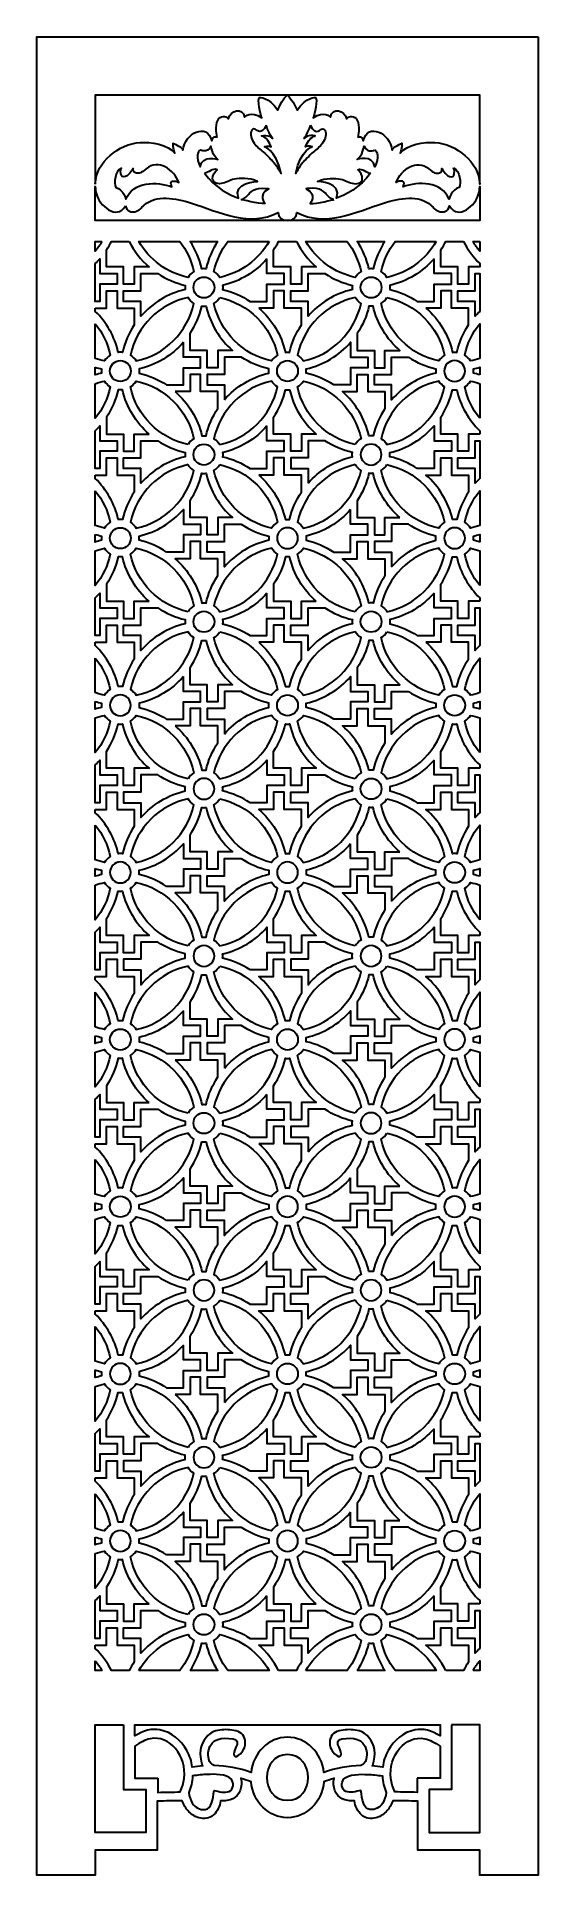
# Model space of a CAD drawing. Header units: centimetres. Extents: x -21.2 to -16.3, y -9 to 9.
import ezdxf

# ---------------------------------------------------------------- set-up
doc = ezdxf.new("R2010")
doc.units = ezdxf.units.CM
doc.header["$MEASUREMENT"] = 0
doc.layers.add('layer 1', color=7, linetype='Continuous')

msp = doc.modelspace()

# ---------------------------------------------------------------- linework, layer by layer
at = {"layer": 'layer 1', "color": 250, "lineweight": 30}
for points, knots in [([(-16.25946, 8.99979), (-17.89583, 8.99979), (-19.53219, 8.99979), (-21.16855, 8.99979), (-21.16855, 8.99979), (-21.16855, 3.5307), (-21.16855, -1.93839), (-21.16855, -7.40747), (-21.16855, -7.40747), (-21.16855, -7.40747), (-21.16853, -7.40747), (-21.16852, -7.40747), (-21.16852, -7.40747), (-21.16852, -7.93839), (-21.16852, -8.4693), (-21.16852, -9.00021), (-21.16852, -9.00021), (-20.9776, -9.00021), (-20.7867, -9.00021), (-20.59579, -9.00021), (-20.59579, -9.00021), (-20.59579, -8.91839), (-20.59579, -8.83657), (-20.59579, -8.75476), (-20.59579, -8.75476), (-20.39385, -8.75476), (-20.19191, -8.75476), (-19.98997, -8.75476), (-19.98997, -8.75476), (-19.98997, -8.59488), (-19.98997, -8.43499), (-19.98997, -8.27511), (-19.98997, -8.27511), (-19.90827, -8.27348), (-19.82658, -8.27186), (-19.74487, -8.27022), (-19.74487, -8.27022), (-19.73037, -8.31159), (-19.71136, -8.34747), (-19.67979, -8.37913), (-19.67979, -8.37913), (-19.64888, -8.41014), (-19.61693, -8.4293), (-19.57942, -8.43803), (-19.57942, -8.43803), (-19.52977, -8.44958), (-19.47733, -8.44455), (-19.43746, -8.40977), (-19.43746, -8.40977), (-19.39889, -8.37612), (-19.37664, -8.32221), (-19.36864, -8.27078), (-19.36864, -8.27078), (-19.34582, -8.27309), (-19.3264, -8.27256), (-19.3081, -8.26993), (-19.3081, -8.26993), (-19.21673, -8.25686), (-19.17358, -8.19905), (-19.16586, -8.11187), (-19.16586, -8.11187), (-19.16397, -8.09051), (-19.16547, -8.06941), (-19.17226, -8.05085), (-19.17226, -8.05085), (-19.17083, -8.05121), (-19.16939, -8.05157), (-19.16796, -8.05193), (-19.16796, -8.05193), (-19.13572, -8.06308), (-19.10347, -8.07422), (-19.07123, -8.08537), (-19.07123, -8.08537), (-19.05189, -8.28292), (-18.89933, -8.43675), (-18.71399, -8.43675), (-18.71399, -8.43675), (-18.52865, -8.43675), (-18.37609, -8.28292), (-18.35675, -8.08537), (-18.35675, -8.08537), (-18.32451, -8.07422), (-18.29227, -8.06308), (-18.26003, -8.05193), (-18.26003, -8.05193), (-18.25859, -8.05157), (-18.25716, -8.05121), (-18.25572, -8.05085), (-18.25572, -8.05085), (-18.26251, -8.06941), (-18.26401, -8.09051), (-18.26211, -8.11187), (-18.26211, -8.11187), (-18.25441, -8.19905), (-18.21125, -8.25686), (-18.11989, -8.26993), (-18.11989, -8.26993), (-18.10158, -8.27256), (-18.08216, -8.27309), (-18.05934, -8.27078), (-18.05934, -8.27078), (-18.05135, -8.32221), (-18.02909, -8.37612), (-17.99051, -8.40977), (-17.99051, -8.40977), (-17.95065, -8.44455), (-17.89822, -8.44958), (-17.84856, -8.43803), (-17.84856, -8.43803), (-17.81104, -8.4293), (-17.7791, -8.41014), (-17.7482, -8.37913), (-17.7482, -8.37913), (-17.71662, -8.34747), (-17.69761, -8.31159), (-17.6831, -8.27022), (-17.6831, -8.27022), (-17.60141, -8.27186), (-17.51971, -8.27348), (-17.43801, -8.27511), (-17.43801, -8.27511), (-17.43801, -8.43499), (-17.43801, -8.59488), (-17.43801, -8.75476), (-17.43801, -8.75476), (-17.23608, -8.75476), (-17.03414, -8.75476), (-16.83219, -8.75476), (-16.83219, -8.75476), (-16.83219, -8.83657), (-16.83219, -8.91839), (-16.83219, -9.00021), (-16.83219, -9.00021), (-16.64128, -9.00021), (-16.45037, -9.00021), (-16.25946, -9.00021), (-16.25946, -9.00021), (-16.25946, -8.4693), (-16.25946, -7.93839), (-16.25946, -7.40747), (-16.25946, -7.40747), (-16.25946, -1.93839), (-16.25946, 3.5307), (-16.25946, 8.99979)], [0, 0, 0, 0, 0.02702703, 0.02702703, 0.02702703, 0.02702703, 0.05405405, 0.05405405, 0.05405405, 0.05405405, 0.08108108, 0.08108108, 0.08108108, 0.08108108, 0.10810811, 0.10810811, 0.10810811, 0.10810811, 0.13513514, 0.13513514, 0.13513514, 0.13513514, 0.16216216, 0.16216216, 0.16216216, 0.16216216, 0.18918919, 0.18918919, 0.18918919, 0.18918919, 0.21621622, 0.21621622, 0.21621622, 0.21621622, 0.24324324, 0.24324324, 0.24324324, 0.24324324, 0.27027027, 0.27027027, 0.27027027, 0.27027027, 0.2972973, 0.2972973, 0.2972973, 0.2972973, 0.32432432, 0.32432432, 0.32432432, 0.32432432, 0.35135135, 0.35135135, 0.35135135, 0.35135135, 0.37837838, 0.37837838, 0.37837838, 0.37837838, 0.40540541, 0.40540541, 0.40540541, 0.40540541, 0.43243243, 0.43243243, 0.43243243, 0.43243243, 0.45945946, 0.45945946, 0.45945946, 0.45945946, 0.48648649, 0.48648649, 0.48648649, 0.48648649, 0.51351351, 0.51351351, 0.51351351, 0.51351351, 0.54054054, 0.54054054, 0.54054054, 0.54054054, 0.56756757, 0.56756757, 0.56756757, 0.56756757, 0.59459459, 0.59459459, 0.59459459, 0.59459459, 0.62162162, 0.62162162, 0.62162162, 0.62162162, 0.64864865, 0.64864865, 0.64864865, 0.64864865, 0.67567568, 0.67567568, 0.67567568, 0.67567568, 0.7027027, 0.7027027, 0.7027027, 0.7027027, 0.72972973, 0.72972973, 0.72972973, 0.72972973, 0.75675676, 0.75675676, 0.75675676, 0.75675676, 0.78378378, 0.78378378, 0.78378378, 0.78378378, 0.81081081, 0.81081081, 0.81081081, 0.81081081, 0.83783784, 0.83783784, 0.83783784, 0.83783784, 0.86486486, 0.86486486, 0.86486486, 0.86486486, 0.89189189, 0.89189189, 0.89189189, 0.89189189, 0.91891892, 0.91891892, 0.91891892, 0.91891892, 0.94594595, 0.94594595, 0.94594595, 0.94594595, 1, 1, 1, 1]), ([(-20.59583, 7.55696), (-20.59583, 7.84699), (-20.59583, 8.13703), (-20.59583, 8.42706), (-20.59583, 8.42706), (-19.96856, 8.42706), (-19.34129, 8.42706), (-18.71402, 8.42706), (-18.71402, 8.42706), (-18.75312, 8.40909), (-18.79292, 8.32272), (-18.80727, 8.28037), (-18.80727, 8.28037), (-18.89397, 8.4159), (-18.99245, 8.40432), (-18.99245, 8.40432), (-18.99245, 8.40432), (-19.00992, 8.33445), (-18.96682, 8.20573), (-18.96682, 8.20573), (-18.96682, 8.20573), (-19.07049, 8.28296), (-19.1334, 8.21308), (-19.1334, 8.21308), (-19.1334, 8.21308), (-19.15085, 8.31595), (-19.27443, 8.28158), (-19.29129, 8.19485), (-19.29129, 8.19485), (-19.31993, 8.23604), (-19.37183, 8.22399), (-19.39435, 8.18522), (-19.39435, 8.18522), (-19.42812, 8.12708), (-19.40411, 8.01879), (-19.40411, 8.01879), (-19.40411, 8.01879), (-19.44392, 8.03693), (-19.4558, 7.98065), (-19.4558, 7.98065), (-19.4558, 7.98065), (-19.50088, 8.16786), (-19.71947, 8.05203), (-19.73735, 7.89084), (-19.73735, 7.89084), (-19.74895, 7.92339), (-19.83271, 7.95729), (-19.83271, 7.95729), (-19.83271, 7.95729), (-19.84174, 7.91389), (-19.81725, 7.861), (-19.81725, 7.861), (-19.81725, 7.861), (-19.87656, 7.94572), (-20.06351, 7.97133), (-20.15716, 7.96484), (-20.15716, 7.96484), (-20.36369, 7.95055), (-20.58817, 7.77803), (-20.59583, 7.55696)], [0, 0, 0, 0, 0.0625, 0.0625, 0.0625, 0.0625, 0.125, 0.125, 0.125, 0.125, 0.1875, 0.1875, 0.1875, 0.1875, 0.25, 0.25, 0.25, 0.25, 0.3125, 0.3125, 0.3125, 0.3125, 0.375, 0.375, 0.375, 0.375, 0.4375, 0.4375, 0.4375, 0.4375, 0.5, 0.5, 0.5, 0.5, 0.5625, 0.5625, 0.5625, 0.5625, 0.625, 0.625, 0.625, 0.625, 0.6875, 0.6875, 0.6875, 0.6875, 0.75, 0.75, 0.75, 0.75, 0.8125, 0.8125, 0.8125, 0.8125, 0.875, 0.875, 0.875, 0.875, 1, 1, 1, 1]), ([(-18.71401, 8.42706), (-18.08674, 8.42706), (-17.45946, 8.42706), (-16.83219, 8.42706), (-16.83219, 8.42706), (-16.83219, 8.13703), (-16.83219, 7.84701), (-16.83219, 7.55698), (-16.83219, 7.55698), (-16.83986, 7.77803), (-17.06433, 7.95055), (-17.27087, 7.96484), (-17.27087, 7.96484), (-17.36451, 7.97133), (-17.55146, 7.94572), (-17.61077, 7.861), (-17.61077, 7.861), (-17.61077, 7.861), (-17.58628, 7.91389), (-17.59531, 7.95729), (-17.59531, 7.95729), (-17.59531, 7.95729), (-17.67907, 7.92339), (-17.69066, 7.89084), (-17.69066, 7.89084), (-17.70855, 8.05203), (-17.92714, 8.16786), (-17.97222, 7.98065), (-17.97222, 7.98065), (-17.97222, 7.98065), (-17.9841, 8.03693), (-18.02392, 8.01879), (-18.02392, 8.01879), (-18.02392, 8.01879), (-17.9999, 8.12708), (-18.03368, 8.18522), (-18.03368, 8.18522), (-18.05618, 8.22399), (-18.10809, 8.23604), (-18.13674, 8.19485), (-18.13674, 8.19485), (-18.15359, 8.28158), (-18.27717, 8.31595), (-18.29463, 8.21308), (-18.29463, 8.21308), (-18.29463, 8.21308), (-18.35753, 8.28296), (-18.46121, 8.20573), (-18.46121, 8.20573), (-18.46121, 8.20573), (-18.4181, 8.33445), (-18.43558, 8.40432), (-18.43558, 8.40432), (-18.43558, 8.40432), (-18.53405, 8.4159), (-18.62076, 8.28037), (-18.62076, 8.28037), (-18.64074, 8.33937), (-18.67307, 8.38279), (-18.71401, 8.42706)], [0, 0, 0, 0, 0.0625, 0.0625, 0.0625, 0.0625, 0.125, 0.125, 0.125, 0.125, 0.1875, 0.1875, 0.1875, 0.1875, 0.25, 0.25, 0.25, 0.25, 0.3125, 0.3125, 0.3125, 0.3125, 0.375, 0.375, 0.375, 0.375, 0.4375, 0.4375, 0.4375, 0.4375, 0.5, 0.5, 0.5, 0.5, 0.5625, 0.5625, 0.5625, 0.5625, 0.625, 0.625, 0.625, 0.625, 0.6875, 0.6875, 0.6875, 0.6875, 0.75, 0.75, 0.75, 0.75, 0.8125, 0.8125, 0.8125, 0.8125, 0.875, 0.875, 0.875, 0.875, 1, 1, 1, 1]), ([(-18.9234, 8.13303), (-18.9234, 8.13303), (-18.89084, 8.04296), (-18.86014, 8.00379), (-18.86014, 8.00379), (-18.86014, 8.00379), (-18.90479, 8.05274), (-18.96898, 8.02826), (-18.96898, 8.02826), (-18.96898, 8.02826), (-18.91595, 8.02826), (-18.87502, 7.92155), (-18.87502, 7.92155), (-18.87502, 7.92155), (-18.91037, 7.94016), (-18.94014, 7.92351), (-18.94014, 7.92351), (-18.94014, 7.92351), (-18.83223, 7.90197), (-18.77733, 7.66113), (-18.77733, 7.66113), (-18.77733, 7.66113), (-18.81362, 7.72966), (-18.84897, 7.76883), (-18.84897, 7.76883), (-18.84897, 7.76883), (-18.89367, 7.81894), (-18.93666, 7.85914), (-18.93666, 7.85914), (-18.96782, 7.88826), (-19.00311, 7.91044), (-19.0302, 7.9444), (-19.0302, 7.9444), (-19.05987, 7.98163), (-19.0811, 8.02874), (-19.06807, 8.07338), (-19.06807, 8.07338), (-19.06566, 8.08165), (-19.06151, 8.09072), (-19.05449, 8.09559), (-19.05449, 8.09559), (-19.03672, 8.10788), (-19.02497, 8.08941), (-19.0119, 8.08092), (-19.0119, 8.08092), (-18.97493, 8.0569), (-18.9368, 8.08984), (-18.9234, 8.13303)], [0, 0, 0, 0, 0.07692308, 0.07692308, 0.07692308, 0.07692308, 0.15384615, 0.15384615, 0.15384615, 0.15384615, 0.23076923, 0.23076923, 0.23076923, 0.23076923, 0.30769231, 0.30769231, 0.30769231, 0.30769231, 0.38461538, 0.38461538, 0.38461538, 0.38461538, 0.46153846, 0.46153846, 0.46153846, 0.46153846, 0.53846154, 0.53846154, 0.53846154, 0.53846154, 0.61538462, 0.61538462, 0.61538462, 0.61538462, 0.69230769, 0.69230769, 0.69230769, 0.69230769, 0.76923077, 0.76923077, 0.76923077, 0.76923077, 0.84615385, 0.84615385, 0.84615385, 0.84615385, 1, 1, 1, 1]), ([(-18.48795, 8.13303), (-18.48795, 8.13303), (-18.5205, 8.04296), (-18.55121, 8.00379), (-18.55121, 8.00379), (-18.55121, 8.00379), (-18.50655, 8.05274), (-18.44236, 8.02826), (-18.44236, 8.02826), (-18.44236, 8.02826), (-18.49538, 8.02826), (-18.53632, 7.92155), (-18.53632, 7.92155), (-18.53632, 7.92155), (-18.50097, 7.94016), (-18.47119, 7.92351), (-18.47119, 7.92351), (-18.47119, 7.92351), (-18.57911, 7.90197), (-18.63401, 7.66113), (-18.63401, 7.66113), (-18.63401, 7.66113), (-18.59772, 7.72966), (-18.56237, 7.76883), (-18.56237, 7.76883), (-18.56237, 7.76883), (-18.51768, 7.81894), (-18.47469, 7.85914), (-18.47469, 7.85914), (-18.44351, 7.88826), (-18.40822, 7.91044), (-18.38114, 7.9444), (-18.38114, 7.9444), (-18.35147, 7.98163), (-18.33024, 8.02874), (-18.34327, 8.07338), (-18.34327, 8.07338), (-18.34568, 8.08165), (-18.34983, 8.09072), (-18.35686, 8.09559), (-18.35686, 8.09559), (-18.37461, 8.10788), (-18.38637, 8.08941), (-18.39944, 8.08092), (-18.39944, 8.08092), (-18.43641, 8.0569), (-18.47453, 8.08984), (-18.48795, 8.13303)], [0, 0, 0, 0, 0.07692308, 0.07692308, 0.07692308, 0.07692308, 0.15384615, 0.15384615, 0.15384615, 0.15384615, 0.23076923, 0.23076923, 0.23076923, 0.23076923, 0.30769231, 0.30769231, 0.30769231, 0.30769231, 0.38461538, 0.38461538, 0.38461538, 0.38461538, 0.46153846, 0.46153846, 0.46153846, 0.46153846, 0.53846154, 0.53846154, 0.53846154, 0.53846154, 0.61538462, 0.61538462, 0.61538462, 0.61538462, 0.69230769, 0.69230769, 0.69230769, 0.69230769, 0.76923077, 0.76923077, 0.76923077, 0.76923077, 0.84615385, 0.84615385, 0.84615385, 0.84615385, 1, 1, 1, 1]), ([(-19.56538, 7.89217), (-19.56538, 7.89217), (-19.50314, 7.85373), (-19.46329, 7.92711), (-19.46329, 7.92711), (-19.46329, 7.92711), (-19.45001, 7.8319), (-19.39523, 7.79871), (-19.39523, 7.79871), (-19.39523, 7.79871), (-19.54546, 7.85111), (-19.57036, 7.72533), (-19.57036, 7.72533), (-19.61031, 7.82096), (-19.59705, 7.87744), (-19.56538, 7.89217)], [0, 0, 0, 0, 0.2, 0.2, 0.2, 0.2, 0.4, 0.4, 0.4, 0.4, 0.6, 0.6, 0.6, 0.6, 1, 1, 1, 1]), ([(-17.86264, 7.89217), (-17.86264, 7.89217), (-17.92489, 7.85373), (-17.96473, 7.92711), (-17.96473, 7.92711), (-17.96473, 7.92711), (-17.97801, 7.8319), (-18.03279, 7.79871), (-18.03279, 7.79871), (-18.03279, 7.79871), (-17.88256, 7.85111), (-17.85766, 7.72533), (-17.85766, 7.72533), (-17.8177, 7.82096), (-17.83096, 7.87744), (-17.86264, 7.89217)], [0, 0, 0, 0, 0.2, 0.2, 0.2, 0.2, 0.4, 0.4, 0.4, 0.4, 0.6, 0.6, 0.6, 0.6, 1, 1, 1, 1]), ([(-20.33788, 7.71661), (-20.33788, 7.71661), (-20.35494, 7.69417), (-20.34686, 7.66214), (-20.34686, 7.66214), (-20.34039, 7.63651), (-20.32814, 7.62079), (-20.3006, 7.63051), (-20.3006, 7.63051), (-20.28197, 7.6371), (-20.25586, 7.65743), (-20.22357, 7.71063), (-20.22357, 7.71063), (-20.2337, 7.66567), (-20.18313, 7.65852), (-20.15433, 7.66854), (-20.15433, 7.66854), (-20.13909, 7.67384), (-20.11972, 7.68496), (-20.09903, 7.7077), (-20.09903, 7.7077), (-19.97732, 7.80609), (-19.8251, 7.70218), (-19.77721, 7.57341), (-19.77721, 7.57341), (-19.81442, 7.59744), (-19.88165, 7.59401), (-19.84513, 7.53098), (-19.84513, 7.53098), (-19.9904, 7.58372), (-20.22275, 7.58909), (-20.29642, 7.4082), (-20.29642, 7.4082), (-20.29642, 7.4082), (-20.31935, 7.50645), (-20.3947, 7.52369), (-20.3947, 7.52369), (-20.41467, 7.57297), (-20.40519, 7.68259), (-20.33788, 7.71661)], [0, 0, 0, 0, 0.09090909, 0.09090909, 0.09090909, 0.09090909, 0.18181818, 0.18181818, 0.18181818, 0.18181818, 0.27272727, 0.27272727, 0.27272727, 0.27272727, 0.36363636, 0.36363636, 0.36363636, 0.36363636, 0.45454545, 0.45454545, 0.45454545, 0.45454545, 0.54545455, 0.54545455, 0.54545455, 0.54545455, 0.63636364, 0.63636364, 0.63636364, 0.63636364, 0.72727273, 0.72727273, 0.72727273, 0.72727273, 0.81818182, 0.81818182, 0.81818182, 0.81818182, 1, 1, 1, 1]), ([(-17.09014, 7.71661), (-17.09014, 7.71661), (-17.07308, 7.69417), (-17.08117, 7.66214), (-17.08117, 7.66214), (-17.08764, 7.63651), (-17.09988, 7.62079), (-17.12742, 7.63051), (-17.12742, 7.63051), (-17.14605, 7.6371), (-17.17216, 7.65743), (-17.20445, 7.71063), (-17.20445, 7.71063), (-17.19432, 7.66567), (-17.24488, 7.65852), (-17.27369, 7.66854), (-17.27369, 7.66854), (-17.28893, 7.67384), (-17.3083, 7.68496), (-17.329, 7.7077), (-17.329, 7.7077), (-17.4507, 7.80609), (-17.60292, 7.70218), (-17.65081, 7.57341), (-17.65081, 7.57341), (-17.6136, 7.59744), (-17.54637, 7.59401), (-17.58289, 7.53098), (-17.58289, 7.53098), (-17.43762, 7.58372), (-17.20527, 7.58909), (-17.1316, 7.4082), (-17.1316, 7.4082), (-17.1316, 7.4082), (-17.10867, 7.50645), (-17.03332, 7.52369), (-17.03332, 7.52369), (-17.01336, 7.57297), (-17.02283, 7.68259), (-17.09014, 7.71661)], [0, 0, 0, 0, 0.09090909, 0.09090909, 0.09090909, 0.09090909, 0.18181818, 0.18181818, 0.18181818, 0.18181818, 0.27272727, 0.27272727, 0.27272727, 0.27272727, 0.36363636, 0.36363636, 0.36363636, 0.36363636, 0.45454545, 0.45454545, 0.45454545, 0.45454545, 0.54545455, 0.54545455, 0.54545455, 0.54545455, 0.63636364, 0.63636364, 0.63636364, 0.63636364, 0.72727273, 0.72727273, 0.72727273, 0.72727273, 0.81818182, 0.81818182, 0.81818182, 0.81818182, 1, 1, 1, 1]), ([(-19.52554, 7.66507), (-19.4861, 7.66853), (-19.44668, 7.71561), (-19.4027, 7.69826), (-19.4027, 7.69826), (-19.40243, 7.69846), (-19.43604, 7.67048), (-19.44451, 7.63269), (-19.44451, 7.63269), (-19.45726, 7.57575), (-19.41041, 7.55473), (-19.36196, 7.56278), (-19.36196, 7.56278), (-19.31802, 7.57008), (-19.28017, 7.59629), (-19.23423, 7.60472), (-19.23423, 7.60472), (-19.1778, 7.61507), (-19.09112, 7.62042), (-19.0063, 7.584), (-19.0063, 7.584), (-19.0063, 7.584), (-19.2577, 7.57438), (-19.19257, 7.42045), (-19.19257, 7.42045), (-19.27371, 7.44196), (-19.4323, 7.52623), (-19.52554, 7.66507)], [0, 0, 0, 0, 0.125, 0.125, 0.125, 0.125, 0.25, 0.25, 0.25, 0.25, 0.375, 0.375, 0.375, 0.375, 0.5, 0.5, 0.5, 0.5, 0.625, 0.625, 0.625, 0.625, 0.75, 0.75, 0.75, 0.75, 1, 1, 1, 1]), ([(-17.90248, 7.66507), (-17.94192, 7.66853), (-17.98134, 7.71561), (-18.02532, 7.69826), (-18.02532, 7.69826), (-18.0256, 7.69846), (-17.99198, 7.67048), (-17.98351, 7.63269), (-17.98351, 7.63269), (-17.97076, 7.57575), (-18.01763, 7.55473), (-18.06606, 7.56278), (-18.06606, 7.56278), (-18.11, 7.57008), (-18.14784, 7.59629), (-18.1938, 7.60472), (-18.1938, 7.60472), (-18.25023, 7.61507), (-18.33691, 7.62042), (-18.42172, 7.584), (-18.42172, 7.584), (-18.42172, 7.584), (-18.17032, 7.57438), (-18.23545, 7.42045), (-18.23545, 7.42045), (-18.15431, 7.44196), (-17.99572, 7.52623), (-17.90248, 7.66507)], [0, 0, 0, 0, 0.125, 0.125, 0.125, 0.125, 0.25, 0.25, 0.25, 0.25, 0.375, 0.375, 0.375, 0.375, 0.5, 0.5, 0.5, 0.5, 0.625, 0.625, 0.625, 0.625, 0.75, 0.75, 0.75, 0.75, 1, 1, 1, 1]), ([(-20.30133, 7.34361), (-20.38775, 7.19621), (-20.55781, 7.35195), (-20.58515, 7.45957), (-20.58515, 7.45957), (-20.59158, 7.4849), (-20.59502, 7.50983), (-20.59583, 7.53425), (-20.59583, 7.53425), (-20.59583, 7.42276), (-20.59583, 7.31127), (-20.59583, 7.19979), (-20.59583, 7.19979), (-19.34129, 7.19979), (-18.08674, 7.19979), (-16.83219, 7.19979), (-16.83219, 7.19979), (-16.83219, 7.31124), (-16.83219, 7.4227), (-16.83219, 7.53415), (-16.83219, 7.53415), (-16.833, 7.50978), (-16.83645, 7.48487), (-16.84287, 7.45957), (-16.84287, 7.45957), (-16.8702, 7.35195), (-17.04027, 7.19621), (-17.12669, 7.34361), (-17.12669, 7.34361), (-17.14647, 7.28798), (-17.18321, 7.27953), (-17.21826, 7.28728), (-17.21826, 7.28728), (-17.26764, 7.29821), (-17.27753, 7.32218), (-17.31162, 7.35168), (-17.31162, 7.35168), (-17.42957, 7.45374), (-17.61486, 7.42211), (-17.77427, 7.37083), (-17.77427, 7.37083), (-18.03728, 7.28621), (-18.35564, 7.13165), (-18.62117, 7.28072), (-18.62117, 7.28072), (-18.62765, 7.17282), (-18.80038, 7.17282), (-18.80684, 7.28072), (-18.80684, 7.28072), (-19.07238, 7.13165), (-19.39074, 7.28621), (-19.65374, 7.37083), (-19.65374, 7.37083), (-19.81317, 7.42211), (-19.99845, 7.45374), (-20.11639, 7.35168), (-20.11639, 7.35168), (-20.15049, 7.32218), (-20.16039, 7.29821), (-20.20976, 7.28728), (-20.20976, 7.28728), (-20.24481, 7.27953), (-20.28155, 7.28798), (-20.30133, 7.34361)], [0, 0, 0, 0, 0.05882353, 0.05882353, 0.05882353, 0.05882353, 0.11764706, 0.11764706, 0.11764706, 0.11764706, 0.17647059, 0.17647059, 0.17647059, 0.17647059, 0.23529412, 0.23529412, 0.23529412, 0.23529412, 0.29411765, 0.29411765, 0.29411765, 0.29411765, 0.35294118, 0.35294118, 0.35294118, 0.35294118, 0.41176471, 0.41176471, 0.41176471, 0.41176471, 0.47058824, 0.47058824, 0.47058824, 0.47058824, 0.52941176, 0.52941176, 0.52941176, 0.52941176, 0.58823529, 0.58823529, 0.58823529, 0.58823529, 0.64705882, 0.64705882, 0.64705882, 0.64705882, 0.70588235, 0.70588235, 0.70588235, 0.70588235, 0.76470588, 0.76470588, 0.76470588, 0.76470588, 0.82352941, 0.82352941, 0.82352941, 0.82352941, 0.88235294, 0.88235294, 0.88235294, 0.88235294, 1, 1, 1, 1]), ([(-19.16737, 7.40649), (-19.16737, 7.40649), (-18.99663, 7.36043), (-18.93679, 7.36886), (-18.93679, 7.36886), (-18.93679, 7.36886), (-19.00903, 7.44873), (-18.89812, 7.51092), (-18.89812, 7.51092), (-18.89812, 7.51092), (-18.9479, 7.52269), (-18.99953, 7.5142), (-18.99953, 7.5142), (-19.03428, 7.50849), (-19.0604, 7.49504), (-19.08443, 7.4688), (-19.08443, 7.4688), (-19.10914, 7.44184), (-19.12989, 7.41202), (-19.16737, 7.40649)], [0, 0, 0, 0, 0.16666667, 0.16666667, 0.16666667, 0.16666667, 0.33333333, 0.33333333, 0.33333333, 0.33333333, 0.5, 0.5, 0.5, 0.5, 0.66666667, 0.66666667, 0.66666667, 0.66666667, 1, 1, 1, 1]), ([(-18.26065, 7.40649), (-18.26065, 7.40649), (-18.4314, 7.36043), (-18.49123, 7.36886), (-18.49123, 7.36886), (-18.49123, 7.36886), (-18.41899, 7.44873), (-18.5299, 7.51092), (-18.5299, 7.51092), (-18.5299, 7.51092), (-18.48011, 7.52269), (-18.42849, 7.5142), (-18.42849, 7.5142), (-18.39373, 7.50849), (-18.36763, 7.49504), (-18.34359, 7.4688), (-18.34359, 7.4688), (-18.31888, 7.44184), (-18.29813, 7.41202), (-18.26065, 7.40649)], [0, 0, 0, 0, 0.16666667, 0.16666667, 0.16666667, 0.16666667, 0.33333333, 0.33333333, 0.33333333, 0.33333333, 0.5, 0.5, 0.5, 0.5, 0.66666667, 0.66666667, 0.66666667, 0.66666667, 1, 1, 1, 1]), ([(-20.53087, 6.99524), (-20.55252, 6.99524), (-20.57418, 6.99524), (-20.59583, 6.99524), (-20.59583, 6.99524), (-20.59583, 6.96375), (-20.59583, 6.93225), (-20.59583, 6.90076), (-20.59583, 6.90076), (-20.57183, 6.93043), (-20.5501, 6.96202), (-20.53087, 6.99524)], [0, 0, 0, 0, 0.25, 0.25, 0.25, 0.25, 0.5, 0.5, 0.5, 0.5, 1, 1, 1, 1]), ([(-20.26294, 6.99524), (-20.32123, 6.99524), (-20.37953, 6.99524), (-20.43782, 6.99524), (-20.43782, 6.99524), (-20.45245, 6.96629), (-20.46874, 6.93831), (-20.48658, 6.91145), (-20.48658, 6.91145), (-20.48658, 6.85641), (-20.48658, 6.80136), (-20.48658, 6.74631), (-20.48658, 6.74631), (-20.43036, 6.74631), (-20.37415, 6.74632), (-20.31795, 6.74632), (-20.31795, 6.74632), (-20.31795, 6.6901), (-20.31795, 6.63389), (-20.31795, 6.57768), (-20.31795, 6.57768), (-20.28336, 6.57768), (-20.24876, 6.57768), (-20.21416, 6.57768), (-20.21416, 6.57768), (-20.21416, 6.61226), (-20.21416, 6.64686), (-20.21416, 6.68145), (-20.21416, 6.68145), (-20.21416, 6.68145), (-20.21416, 6.68145), (-20.21416, 6.68145), (-20.21416, 6.68145), (-20.21416, 6.70307), (-20.21416, 6.72469), (-20.21416, 6.74632), (-20.21416, 6.74632), (-20.16587, 6.74632), (-20.11757, 6.74632), (-20.06928, 6.74632), (-20.06928, 6.74632), (-20.14887, 6.81564), (-20.21492, 6.90011), (-20.26294, 6.99524)], [0, 0, 0, 0, 0.08333333, 0.08333333, 0.08333333, 0.08333333, 0.16666667, 0.16666667, 0.16666667, 0.16666667, 0.25, 0.25, 0.25, 0.25, 0.33333333, 0.33333333, 0.33333333, 0.33333333, 0.41666667, 0.41666667, 0.41666667, 0.41666667, 0.5, 0.5, 0.5, 0.5, 0.58333333, 0.58333333, 0.58333333, 0.58333333, 0.66666667, 0.66666667, 0.66666667, 0.66666667, 0.75, 0.75, 0.75, 0.75, 0.83333333, 0.83333333, 0.83333333, 0.83333333, 1, 1, 1, 1]), ([(-19.76763, 6.99524), (-19.90171, 6.99524), (-20.03579, 6.99524), (-20.16987, 6.99524), (-20.16987, 6.99524), (-20.0675, 6.81833), (-19.89364, 6.68794), (-19.68779, 6.64363), (-19.68779, 6.64363), (-19.67319, 6.66667), (-19.65361, 6.68625), (-19.63057, 6.70085), (-19.63057, 6.70085), (-19.65406, 6.80992), (-19.7017, 6.91), (-19.76763, 6.99524)], [0, 0, 0, 0, 0.2, 0.2, 0.2, 0.2, 0.4, 0.4, 0.4, 0.4, 0.6, 0.6, 0.6, 0.6, 1, 1, 1, 1]), ([(-19.39729, 6.99524), (-19.48721, 6.99524), (-19.57712, 6.99524), (-19.66705, 6.99524), (-19.66705, 6.99524), (-19.61408, 6.91498), (-19.57487, 6.82484), (-19.55278, 6.72818), (-19.55278, 6.72818), (-19.54602, 6.72894), (-19.53916, 6.72933), (-19.53219, 6.72933), (-19.53219, 6.72933), (-19.52524, 6.72933), (-19.51836, 6.72894), (-19.5116, 6.72818), (-19.5116, 6.72818), (-19.48952, 6.82485), (-19.45027, 6.91497), (-19.39729, 6.99524)], [0, 0, 0, 0, 0.16666667, 0.16666667, 0.16666667, 0.16666667, 0.33333333, 0.33333333, 0.33333333, 0.33333333, 0.5, 0.5, 0.5, 0.5, 0.66666667, 0.66666667, 0.66666667, 0.66666667, 1, 1, 1, 1]), ([(-18.89451, 6.99524), (-19.02859, 6.99524), (-19.16267, 6.99524), (-19.29675, 6.99524), (-19.29675, 6.99524), (-19.36268, 6.91), (-19.41033, 6.80992), (-19.43382, 6.70085), (-19.43382, 6.70085), (-19.41077, 6.68625), (-19.39119, 6.66667), (-19.3766, 6.64363), (-19.3766, 6.64363), (-19.17075, 6.68794), (-18.99688, 6.81833), (-18.89451, 6.99524)], [0, 0, 0, 0, 0.2, 0.2, 0.2, 0.2, 0.4, 0.4, 0.4, 0.4, 0.6, 0.6, 0.6, 0.6, 1, 1, 1, 1]), ([(-18.62657, 6.99524), (-18.68487, 6.99524), (-18.74316, 6.99524), (-18.80146, 6.99524), (-18.80146, 6.99524), (-18.81608, 6.96629), (-18.83239, 6.93831), (-18.85022, 6.91145), (-18.85022, 6.91145), (-18.85022, 6.85641), (-18.85022, 6.80136), (-18.85021, 6.74631), (-18.85021, 6.74631), (-18.79401, 6.74631), (-18.7378, 6.74632), (-18.68158, 6.74632), (-18.68158, 6.74632), (-18.68158, 6.6901), (-18.68158, 6.63389), (-18.68158, 6.57768), (-18.68158, 6.57768), (-18.64699, 6.57768), (-18.61239, 6.57768), (-18.5778, 6.57768), (-18.5778, 6.57768), (-18.5778, 6.61226), (-18.5778, 6.64686), (-18.5778, 6.68145), (-18.5778, 6.68145), (-18.5778, 6.68145), (-18.5778, 6.68145), (-18.5778, 6.68145), (-18.5778, 6.68145), (-18.5778, 6.70307), (-18.5778, 6.72469), (-18.5778, 6.74632), (-18.5778, 6.74632), (-18.52951, 6.74632), (-18.48121, 6.74632), (-18.4329, 6.74632), (-18.4329, 6.74632), (-18.51249, 6.81564), (-18.57854, 6.90011), (-18.62657, 6.99524)], [0, 0, 0, 0, 0.08333333, 0.08333333, 0.08333333, 0.08333333, 0.16666667, 0.16666667, 0.16666667, 0.16666667, 0.25, 0.25, 0.25, 0.25, 0.33333333, 0.33333333, 0.33333333, 0.33333333, 0.41666667, 0.41666667, 0.41666667, 0.41666667, 0.5, 0.5, 0.5, 0.5, 0.58333333, 0.58333333, 0.58333333, 0.58333333, 0.66666667, 0.66666667, 0.66666667, 0.66666667, 0.75, 0.75, 0.75, 0.75, 0.83333333, 0.83333333, 0.83333333, 0.83333333, 1, 1, 1, 1]), ([(-18.13126, 6.99524), (-18.26534, 6.99524), (-18.39943, 6.99524), (-18.53351, 6.99524), (-18.53351, 6.99524), (-18.43113, 6.81833), (-18.25728, 6.68794), (-18.05143, 6.64363), (-18.05143, 6.64363), (-18.03682, 6.66667), (-18.01725, 6.68625), (-17.99421, 6.70085), (-17.99421, 6.70085), (-18.01768, 6.80992), (-18.06534, 6.91), (-18.13126, 6.99524)], [0, 0, 0, 0, 0.2, 0.2, 0.2, 0.2, 0.4, 0.4, 0.4, 0.4, 0.6, 0.6, 0.6, 0.6, 1, 1, 1, 1]), ([(-17.76093, 6.99524), (-17.85085, 6.99524), (-17.94077, 6.99524), (-18.03068, 6.99524), (-18.03068, 6.99524), (-17.97771, 6.91498), (-17.9385, 6.82484), (-17.91641, 6.72818), (-17.91641, 6.72818), (-17.90966, 6.72894), (-17.90279, 6.72933), (-17.89583, 6.72933), (-17.89583, 6.72933), (-17.88887, 6.72933), (-17.882, 6.72894), (-17.87524, 6.72818), (-17.87524, 6.72818), (-17.85315, 6.82485), (-17.8139, 6.91497), (-17.76093, 6.99524)], [0, 0, 0, 0, 0.16666667, 0.16666667, 0.16666667, 0.16666667, 0.33333333, 0.33333333, 0.33333333, 0.33333333, 0.5, 0.5, 0.5, 0.5, 0.66666667, 0.66666667, 0.66666667, 0.66666667, 1, 1, 1, 1]), ([(-17.25814, 6.99524), (-17.39222, 6.99524), (-17.5263, 6.99524), (-17.6604, 6.99524), (-17.6604, 6.99524), (-17.72631, 6.91), (-17.77397, 6.80992), (-17.79745, 6.70085), (-17.79745, 6.70085), (-17.7744, 6.68625), (-17.75483, 6.66667), (-17.74022, 6.64363), (-17.74022, 6.64363), (-17.53438, 6.68794), (-17.36052, 6.81833), (-17.25814, 6.99524)], [0, 0, 0, 0, 0.2, 0.2, 0.2, 0.2, 0.4, 0.4, 0.4, 0.4, 0.6, 0.6, 0.6, 0.6, 1, 1, 1, 1]), ([(-16.99021, 6.99524), (-17.0485, 6.99524), (-17.10681, 6.99524), (-17.1651, 6.99524), (-17.1651, 6.99524), (-17.17972, 6.96629), (-17.19601, 6.93831), (-17.21386, 6.91145), (-17.21386, 6.91145), (-17.21385, 6.85641), (-17.21385, 6.80136), (-17.21385, 6.74631), (-17.21385, 6.74631), (-17.15764, 6.74631), (-17.10143, 6.74632), (-17.04522, 6.74632), (-17.04522, 6.74632), (-17.04522, 6.6901), (-17.04522, 6.63389), (-17.04522, 6.57768), (-17.04522, 6.57768), (-17.01062, 6.57768), (-16.97603, 6.57768), (-16.94144, 6.57768), (-16.94144, 6.57768), (-16.94144, 6.61226), (-16.94144, 6.64686), (-16.94144, 6.68145), (-16.94144, 6.68145), (-16.94144, 6.68145), (-16.94144, 6.68145), (-16.94144, 6.68145), (-16.94144, 6.68145), (-16.94144, 6.70307), (-16.94144, 6.72469), (-16.94144, 6.74632), (-16.94144, 6.74632), (-16.90503, 6.74632), (-16.86861, 6.74632), (-16.83219, 6.74632), (-16.83219, 6.74632), (-16.83219, 6.7573), (-16.83219, 6.76829), (-16.83219, 6.77927), (-16.83219, 6.77927), (-16.89597, 6.84182), (-16.94955, 6.91471), (-16.99021, 6.99524)], [0, 0, 0, 0, 0.07692308, 0.07692308, 0.07692308, 0.07692308, 0.15384615, 0.15384615, 0.15384615, 0.15384615, 0.23076923, 0.23076923, 0.23076923, 0.23076923, 0.30769231, 0.30769231, 0.30769231, 0.30769231, 0.38461538, 0.38461538, 0.38461538, 0.38461538, 0.46153846, 0.46153846, 0.46153846, 0.46153846, 0.53846154, 0.53846154, 0.53846154, 0.53846154, 0.61538462, 0.61538462, 0.61538462, 0.61538462, 0.69230769, 0.69230769, 0.69230769, 0.69230769, 0.76923077, 0.76923077, 0.76923077, 0.76923077, 0.84615385, 0.84615385, 0.84615385, 0.84615385, 1, 1, 1, 1]), ([(-16.83219, 6.99524), (-16.85385, 6.99524), (-16.87549, 6.99524), (-16.89715, 6.99524), (-16.89715, 6.99524), (-16.87792, 6.96203), (-16.85619, 6.93044), (-16.83219, 6.90076), (-16.83219, 6.90076), (-16.83219, 6.93225), (-16.83219, 6.96375), (-16.83219, 6.99524)], [0, 0, 0, 0, 0.25, 0.25, 0.25, 0.25, 0.5, 0.5, 0.5, 0.5, 1, 1, 1, 1]), ([(-20.59583, 6.77927), (-20.59583, 6.65585), (-20.59583, 6.53244), (-20.59583, 6.40903), (-20.59583, 6.40903), (-20.58103, 6.40903), (-20.56624, 6.40903), (-20.55145, 6.40903), (-20.55145, 6.40903), (-20.55145, 6.46525), (-20.55145, 6.52146), (-20.55145, 6.57768), (-20.55145, 6.57768), (-20.49523, 6.57768), (-20.43902, 6.57768), (-20.3828, 6.57768), (-20.3828, 6.57768), (-20.3828, 6.61226), (-20.3828, 6.64686), (-20.3828, 6.68145), (-20.3828, 6.68145), (-20.43902, 6.68145), (-20.49523, 6.68145), (-20.55145, 6.68145), (-20.55145, 6.68145), (-20.55145, 6.72975), (-20.55145, 6.77804), (-20.55145, 6.82635), (-20.55145, 6.82635), (-20.56562, 6.81007), (-20.58042, 6.79437), (-20.59583, 6.77927)], [0, 0, 0, 0, 0.11111111, 0.11111111, 0.11111111, 0.11111111, 0.22222222, 0.22222222, 0.22222222, 0.22222222, 0.33333333, 0.33333333, 0.33333333, 0.33333333, 0.44444444, 0.44444444, 0.44444444, 0.44444444, 0.55555556, 0.55555556, 0.55555556, 0.55555556, 0.66666667, 0.66666667, 0.66666667, 0.66666667, 0.77777778, 0.77777778, 0.77777778, 0.77777778, 1, 1, 1, 1]), ([(-19.71628, 6.54524), (-19.71628, 6.55221), (-19.71588, 6.55907), (-19.71512, 6.56584), (-19.71512, 6.56584), (-19.81259, 6.58811), (-19.9034, 6.62781), (-19.98417, 6.68145), (-19.98417, 6.68145), (-20.03921, 6.68145), (-20.09426, 6.68145), (-20.1493, 6.68145), (-20.1493, 6.68145), (-20.1493, 6.62524), (-20.1493, 6.56903), (-20.1493, 6.51281), (-20.1493, 6.51281), (-20.20552, 6.51281), (-20.26173, 6.51281), (-20.31795, 6.51281), (-20.31795, 6.51281), (-20.31795, 6.47822), (-20.31795, 6.44362), (-20.31795, 6.40903), (-20.31795, 6.40903), (-20.28336, 6.40903), (-20.24876, 6.40903), (-20.21416, 6.40903), (-20.21416, 6.40903), (-20.21416, 6.40903), (-20.21416, 6.40903), (-20.21416, 6.40903), (-20.21416, 6.40903), (-20.19254, 6.40903), (-20.17092, 6.40903), (-20.1493, 6.40903), (-20.1493, 6.40903), (-20.1493, 6.36074), (-20.1493, 6.31243), (-20.1493, 6.26414), (-20.1493, 6.26414), (-20.03762, 6.39236), (-19.88663, 6.48545), (-19.71512, 6.52465), (-19.71512, 6.52465), (-19.71588, 6.53141), (-19.71628, 6.53828), (-19.71628, 6.54524)], [0, 0, 0, 0, 0.07692308, 0.07692308, 0.07692308, 0.07692308, 0.15384615, 0.15384615, 0.15384615, 0.15384615, 0.23076923, 0.23076923, 0.23076923, 0.23076923, 0.30769231, 0.30769231, 0.30769231, 0.30769231, 0.38461538, 0.38461538, 0.38461538, 0.38461538, 0.46153846, 0.46153846, 0.46153846, 0.46153846, 0.53846154, 0.53846154, 0.53846154, 0.53846154, 0.61538462, 0.61538462, 0.61538462, 0.61538462, 0.69230769, 0.69230769, 0.69230769, 0.69230769, 0.76923077, 0.76923077, 0.76923077, 0.76923077, 0.84615385, 0.84615385, 0.84615385, 0.84615385, 1, 1, 1, 1]), ([(-18.91508, 6.82635), (-18.91508, 6.77804), (-18.91508, 6.72975), (-18.91508, 6.68145), (-18.91508, 6.68145), (-18.85887, 6.68145), (-18.80265, 6.68145), (-18.74645, 6.68145), (-18.74645, 6.68145), (-18.74645, 6.64686), (-18.74645, 6.61226), (-18.74645, 6.57768), (-18.74645, 6.57768), (-18.80265, 6.57768), (-18.85887, 6.57768), (-18.91508, 6.57768), (-18.91508, 6.57768), (-18.91508, 6.52146), (-18.91508, 6.46525), (-18.91508, 6.40903), (-18.91508, 6.40903), (-18.97012, 6.40903), (-19.02517, 6.40903), (-19.08022, 6.40903), (-19.08022, 6.40903), (-19.16097, 6.46268), (-19.2518, 6.50237), (-19.34926, 6.52465), (-19.34926, 6.52465), (-19.3485, 6.53141), (-19.3481, 6.53828), (-19.3481, 6.54524), (-19.3481, 6.54524), (-19.3481, 6.55221), (-19.3485, 6.55907), (-19.34926, 6.56584), (-19.34926, 6.56584), (-19.17776, 6.60503), (-19.02677, 6.69812), (-18.91508, 6.82635)], [0, 0, 0, 0, 0.09090909, 0.09090909, 0.09090909, 0.09090909, 0.18181818, 0.18181818, 0.18181818, 0.18181818, 0.27272727, 0.27272727, 0.27272727, 0.27272727, 0.36363636, 0.36363636, 0.36363636, 0.36363636, 0.45454545, 0.45454545, 0.45454545, 0.45454545, 0.54545455, 0.54545455, 0.54545455, 0.54545455, 0.63636364, 0.63636364, 0.63636364, 0.63636364, 0.72727273, 0.72727273, 0.72727273, 0.72727273, 0.81818182, 0.81818182, 0.81818182, 0.81818182, 1, 1, 1, 1]), ([(-18.07992, 6.54524), (-18.07992, 6.55221), (-18.07952, 6.55907), (-18.07877, 6.56584), (-18.07877, 6.56584), (-18.17623, 6.58811), (-18.26704, 6.62781), (-18.34781, 6.68145), (-18.34781, 6.68145), (-18.40285, 6.68145), (-18.4579, 6.68145), (-18.51295, 6.68145), (-18.51295, 6.68145), (-18.51295, 6.62524), (-18.51295, 6.56903), (-18.51294, 6.51281), (-18.51294, 6.51281), (-18.56915, 6.51281), (-18.62537, 6.51281), (-18.68158, 6.51281), (-18.68158, 6.51281), (-18.68158, 6.47822), (-18.68158, 6.44362), (-18.68158, 6.40903), (-18.68158, 6.40903), (-18.64699, 6.40903), (-18.61239, 6.40903), (-18.57779, 6.40903), (-18.57779, 6.40903), (-18.57779, 6.40903), (-18.57779, 6.40903), (-18.57779, 6.40903), (-18.57779, 6.40903), (-18.55618, 6.40903), (-18.53456, 6.40903), (-18.51294, 6.40903), (-18.51294, 6.40903), (-18.51294, 6.36074), (-18.51294, 6.31243), (-18.51294, 6.26414), (-18.51294, 6.26414), (-18.40125, 6.39236), (-18.25027, 6.48545), (-18.07877, 6.52465), (-18.07877, 6.52465), (-18.07952, 6.53141), (-18.07992, 6.53828), (-18.07992, 6.54524)], [0, 0, 0, 0, 0.07692308, 0.07692308, 0.07692308, 0.07692308, 0.15384615, 0.15384615, 0.15384615, 0.15384615, 0.23076923, 0.23076923, 0.23076923, 0.23076923, 0.30769231, 0.30769231, 0.30769231, 0.30769231, 0.38461538, 0.38461538, 0.38461538, 0.38461538, 0.46153846, 0.46153846, 0.46153846, 0.46153846, 0.53846154, 0.53846154, 0.53846154, 0.53846154, 0.61538462, 0.61538462, 0.61538462, 0.61538462, 0.69230769, 0.69230769, 0.69230769, 0.69230769, 0.76923077, 0.76923077, 0.76923077, 0.76923077, 0.84615385, 0.84615385, 0.84615385, 0.84615385, 1, 1, 1, 1]), ([(-17.27872, 6.82635), (-17.27872, 6.77804), (-17.27872, 6.72975), (-17.27872, 6.68145), (-17.27872, 6.68145), (-17.2225, 6.68145), (-17.16629, 6.68145), (-17.11007, 6.68145), (-17.11007, 6.68145), (-17.11007, 6.64686), (-17.11007, 6.61226), (-17.11007, 6.57768), (-17.11007, 6.57768), (-17.16629, 6.57768), (-17.2225, 6.57768), (-17.27872, 6.57768), (-17.27872, 6.57768), (-17.27872, 6.52146), (-17.27872, 6.46525), (-17.27872, 6.40903), (-17.27872, 6.40903), (-17.33376, 6.40903), (-17.38881, 6.40903), (-17.44386, 6.40903), (-17.44386, 6.40903), (-17.52462, 6.46268), (-17.61543, 6.50237), (-17.71289, 6.52465), (-17.71289, 6.52465), (-17.71214, 6.53141), (-17.71174, 6.53828), (-17.71174, 6.54524), (-17.71174, 6.54524), (-17.71174, 6.55221), (-17.71214, 6.55907), (-17.71289, 6.56584), (-17.71289, 6.56584), (-17.54139, 6.60503), (-17.3904, 6.69812), (-17.27872, 6.82635)], [0, 0, 0, 0, 0.09090909, 0.09090909, 0.09090909, 0.09090909, 0.18181818, 0.18181818, 0.18181818, 0.18181818, 0.27272727, 0.27272727, 0.27272727, 0.27272727, 0.36363636, 0.36363636, 0.36363636, 0.36363636, 0.45454545, 0.45454545, 0.45454545, 0.45454545, 0.54545455, 0.54545455, 0.54545455, 0.54545455, 0.63636364, 0.63636364, 0.63636364, 0.63636364, 0.72727273, 0.72727273, 0.72727273, 0.72727273, 0.81818182, 0.81818182, 0.81818182, 0.81818182, 1, 1, 1, 1]), ([(-16.83219, 6.31121), (-16.83219, 6.43463), (-16.83219, 6.55804), (-16.83219, 6.68145), (-16.83219, 6.68145), (-16.84698, 6.68145), (-16.86179, 6.68145), (-16.87657, 6.68145), (-16.87657, 6.68145), (-16.87657, 6.62524), (-16.87657, 6.56903), (-16.87657, 6.51281), (-16.87657, 6.51281), (-16.93279, 6.51281), (-16.989, 6.51281), (-17.04522, 6.51281), (-17.04522, 6.51281), (-17.04522, 6.47822), (-17.04522, 6.44362), (-17.04522, 6.40903), (-17.04522, 6.40903), (-17.01062, 6.40903), (-16.97603, 6.40903), (-16.94144, 6.40903), (-16.94144, 6.40903), (-16.94144, 6.40903), (-16.94144, 6.40903), (-16.94144, 6.40903), (-16.94144, 6.40903), (-16.91981, 6.40903), (-16.8982, 6.40903), (-16.87657, 6.40903), (-16.87657, 6.40903), (-16.87657, 6.36074), (-16.87657, 6.31243), (-16.87657, 6.26414), (-16.87657, 6.26414), (-16.8624, 6.28041), (-16.84759, 6.29611), (-16.83219, 6.31121)], [0, 0, 0, 0, 0.09090909, 0.09090909, 0.09090909, 0.09090909, 0.18181818, 0.18181818, 0.18181818, 0.18181818, 0.27272727, 0.27272727, 0.27272727, 0.27272727, 0.36363636, 0.36363636, 0.36363636, 0.36363636, 0.45454545, 0.45454545, 0.45454545, 0.45454545, 0.54545455, 0.54545455, 0.54545455, 0.54545455, 0.63636364, 0.63636364, 0.63636364, 0.63636364, 0.72727273, 0.72727273, 0.72727273, 0.72727273, 0.81818182, 0.81818182, 0.81818182, 0.81818182, 1, 1, 1, 1]), ([(-20.59583, 6.34418), (-20.59583, 6.33318), (-20.59583, 6.3222), (-20.59583, 6.31122), (-20.59583, 6.31122), (-20.48602, 6.20355), (-20.40644, 6.06518), (-20.37098, 5.91), (-20.37098, 5.91), (-20.36422, 5.91075), (-20.35734, 5.91115), (-20.35038, 5.91115), (-20.35038, 5.91115), (-20.34341, 5.91115), (-20.33653, 5.91075), (-20.32977, 5.91), (-20.32977, 5.91), (-20.3075, 6.00746), (-20.2678, 6.09827), (-20.21416, 6.17903), (-20.21416, 6.17903), (-20.21416, 6.23407), (-20.21416, 6.28912), (-20.21416, 6.34418), (-20.21416, 6.34418), (-20.27038, 6.34418), (-20.32659, 6.34418), (-20.3828, 6.34418), (-20.3828, 6.34418), (-20.3828, 6.40038), (-20.3828, 6.4566), (-20.3828, 6.51281), (-20.3828, 6.51281), (-20.4174, 6.51281), (-20.45199, 6.51281), (-20.48658, 6.51281), (-20.48658, 6.51281), (-20.48658, 6.4566), (-20.48658, 6.40038), (-20.48658, 6.34418), (-20.48658, 6.34418), (-20.52299, 6.34418), (-20.55941, 6.34418), (-20.59583, 6.34418)], [0, 0, 0, 0, 0.08333333, 0.08333333, 0.08333333, 0.08333333, 0.16666667, 0.16666667, 0.16666667, 0.16666667, 0.25, 0.25, 0.25, 0.25, 0.33333333, 0.33333333, 0.33333333, 0.33333333, 0.41666667, 0.41666667, 0.41666667, 0.41666667, 0.5, 0.5, 0.5, 0.5, 0.58333333, 0.58333333, 0.58333333, 0.58333333, 0.66666667, 0.66666667, 0.66666667, 0.66666667, 0.75, 0.75, 0.75, 0.75, 0.83333333, 0.83333333, 0.83333333, 0.83333333, 1, 1, 1, 1]), ([(-19.42991, 6.54524), (-19.42991, 6.60172), (-19.47572, 6.64751), (-19.53219, 6.64751), (-19.53219, 6.64751), (-19.58866, 6.64751), (-19.63446, 6.60172), (-19.63446, 6.54524), (-19.63446, 6.54524), (-19.63446, 6.48877), (-19.58866, 6.44297), (-19.53219, 6.44297), (-19.53219, 6.44297), (-19.47572, 6.44297), (-19.42991, 6.48877), (-19.42991, 6.54524)], [0, 0, 0, 0, 0.2, 0.2, 0.2, 0.2, 0.4, 0.4, 0.4, 0.4, 0.6, 0.6, 0.6, 0.6, 1, 1, 1, 1]), ([(-18.99511, 6.34418), (-18.94681, 6.34418), (-18.89852, 6.34418), (-18.85022, 6.34418), (-18.85022, 6.34418), (-18.85022, 6.40038), (-18.85022, 6.4566), (-18.85022, 6.51281), (-18.85022, 6.51281), (-18.81562, 6.51281), (-18.78104, 6.51281), (-18.74645, 6.51281), (-18.74645, 6.51281), (-18.74645, 6.4566), (-18.74645, 6.40038), (-18.74645, 6.34418), (-18.74645, 6.34418), (-18.69022, 6.34418), (-18.63402, 6.34418), (-18.57779, 6.34418), (-18.57779, 6.34418), (-18.57779, 6.28912), (-18.57779, 6.23407), (-18.57779, 6.17903), (-18.57779, 6.17903), (-18.63143, 6.09827), (-18.67113, 6.00746), (-18.6934, 5.91), (-18.6934, 5.91), (-18.70017, 5.91075), (-18.70704, 5.91115), (-18.71401, 5.91115), (-18.71401, 5.91115), (-18.72098, 5.91115), (-18.72785, 5.91075), (-18.73461, 5.91), (-18.73461, 5.91), (-18.77381, 6.0815), (-18.86689, 6.23249), (-18.99511, 6.34418)], [0, 0, 0, 0, 0.09090909, 0.09090909, 0.09090909, 0.09090909, 0.18181818, 0.18181818, 0.18181818, 0.18181818, 0.27272727, 0.27272727, 0.27272727, 0.27272727, 0.36363636, 0.36363636, 0.36363636, 0.36363636, 0.45454545, 0.45454545, 0.45454545, 0.45454545, 0.54545455, 0.54545455, 0.54545455, 0.54545455, 0.63636364, 0.63636364, 0.63636364, 0.63636364, 0.72727273, 0.72727273, 0.72727273, 0.72727273, 0.81818182, 0.81818182, 0.81818182, 0.81818182, 1, 1, 1, 1]), ([(-17.79355, 6.54524), (-17.79355, 6.60172), (-17.83936, 6.64751), (-17.89583, 6.64751), (-17.89583, 6.64751), (-17.95231, 6.64751), (-17.9981, 6.60172), (-17.9981, 6.54524), (-17.9981, 6.54524), (-17.9981, 6.48877), (-17.95231, 6.44297), (-17.89583, 6.44297), (-17.89583, 6.44297), (-17.83936, 6.44297), (-17.79355, 6.48877), (-17.79355, 6.54524)], [0, 0, 0, 0, 0.2, 0.2, 0.2, 0.2, 0.4, 0.4, 0.4, 0.4, 0.6, 0.6, 0.6, 0.6, 1, 1, 1, 1]), ([(-17.35875, 6.34418), (-17.31045, 6.34418), (-17.26214, 6.34418), (-17.21386, 6.34418), (-17.21386, 6.34418), (-17.21386, 6.40038), (-17.21386, 6.4566), (-17.21386, 6.51281), (-17.21386, 6.51281), (-17.17926, 6.51281), (-17.14467, 6.51281), (-17.11007, 6.51281), (-17.11007, 6.51281), (-17.11007, 6.4566), (-17.11007, 6.40038), (-17.11007, 6.34418), (-17.11007, 6.34418), (-17.05386, 6.34418), (-16.99765, 6.34418), (-16.94144, 6.34418), (-16.94144, 6.34418), (-16.94144, 6.28912), (-16.94144, 6.23407), (-16.94144, 6.17903), (-16.94144, 6.17903), (-16.99507, 6.09827), (-17.03477, 6.00746), (-17.05704, 5.91), (-17.05704, 5.91), (-17.0638, 5.91075), (-17.07068, 5.91115), (-17.07765, 5.91115), (-17.07765, 5.91115), (-17.08462, 5.91115), (-17.09148, 5.91075), (-17.09826, 5.91), (-17.09826, 5.91), (-17.13745, 6.0815), (-17.23053, 6.23249), (-17.35875, 6.34418)], [0, 0, 0, 0, 0.09090909, 0.09090909, 0.09090909, 0.09090909, 0.18181818, 0.18181818, 0.18181818, 0.18181818, 0.27272727, 0.27272727, 0.27272727, 0.27272727, 0.36363636, 0.36363636, 0.36363636, 0.36363636, 0.45454545, 0.45454545, 0.45454545, 0.45454545, 0.54545455, 0.54545455, 0.54545455, 0.54545455, 0.63636364, 0.63636364, 0.63636364, 0.63636364, 0.72727273, 0.72727273, 0.72727273, 0.72727273, 0.81818182, 0.81818182, 0.81818182, 0.81818182, 1, 1, 1, 1]), ([(-19.68779, 6.44686), (-19.67319, 6.42381), (-19.65361, 6.40423), (-19.63057, 6.38964), (-19.63057, 6.38964), (-19.69121, 6.10792), (-19.91305, 5.88609), (-20.19477, 5.82545), (-20.19477, 5.82545), (-20.20937, 5.84849), (-20.22894, 5.86806), (-20.25197, 5.88266), (-20.25197, 5.88266), (-20.19134, 6.16438), (-19.96951, 6.38622), (-19.68779, 6.44686)], [0, 0, 0, 0, 0.2, 0.2, 0.2, 0.2, 0.4, 0.4, 0.4, 0.4, 0.6, 0.6, 0.6, 0.6, 1, 1, 1, 1]), ([(-19.53219, 6.36115), (-19.53916, 6.36115), (-19.54602, 6.36156), (-19.55278, 6.3623), (-19.55278, 6.3623), (-19.57505, 6.26484), (-19.61476, 6.17402), (-19.66841, 6.09325), (-19.66841, 6.09325), (-19.66841, 6.03822), (-19.66841, 5.98317), (-19.66841, 5.92813), (-19.66841, 5.92813), (-19.61219, 5.92813), (-19.55598, 5.92813), (-19.49976, 5.92813), (-19.49976, 5.92813), (-19.49976, 5.87192), (-19.49976, 5.8157), (-19.49976, 5.75949), (-19.49976, 5.75949), (-19.46517, 5.75949), (-19.43057, 5.75949), (-19.39599, 5.75949), (-19.39599, 5.75949), (-19.39599, 5.79408), (-19.39599, 5.82867), (-19.39599, 5.86327), (-19.39599, 5.86327), (-19.39599, 5.86327), (-19.39599, 5.86327), (-19.39599, 5.86327), (-19.39599, 5.86327), (-19.39599, 5.88489), (-19.39599, 5.90651), (-19.39599, 5.92813), (-19.39599, 5.92813), (-19.34769, 5.92813), (-19.29939, 5.92813), (-19.2511, 5.92813), (-19.2511, 5.92813), (-19.37932, 6.03982), (-19.47241, 6.1908), (-19.5116, 6.3623), (-19.5116, 6.3623), (-19.51836, 6.36156), (-19.52524, 6.36115), (-19.53219, 6.36115)], [0, 0, 0, 0, 0.07692308, 0.07692308, 0.07692308, 0.07692308, 0.15384615, 0.15384615, 0.15384615, 0.15384615, 0.23076923, 0.23076923, 0.23076923, 0.23076923, 0.30769231, 0.30769231, 0.30769231, 0.30769231, 0.38461538, 0.38461538, 0.38461538, 0.38461538, 0.46153846, 0.46153846, 0.46153846, 0.46153846, 0.53846154, 0.53846154, 0.53846154, 0.53846154, 0.61538462, 0.61538462, 0.61538462, 0.61538462, 0.69230769, 0.69230769, 0.69230769, 0.69230769, 0.76923077, 0.76923077, 0.76923077, 0.76923077, 0.84615385, 0.84615385, 0.84615385, 0.84615385, 1, 1, 1, 1]), ([(-19.3766, 6.44686), (-19.39119, 6.42381), (-19.41077, 6.40423), (-19.43382, 6.38964), (-19.43382, 6.38964), (-19.37317, 6.10792), (-19.15133, 5.88609), (-18.86961, 5.82545), (-18.86961, 5.82545), (-18.85501, 5.84849), (-18.83544, 5.86806), (-18.81241, 5.88266), (-18.81241, 5.88266), (-18.87304, 6.16438), (-19.09488, 6.38622), (-19.3766, 6.44686)], [0, 0, 0, 0, 0.2, 0.2, 0.2, 0.2, 0.4, 0.4, 0.4, 0.4, 0.6, 0.6, 0.6, 0.6, 1, 1, 1, 1]), ([(-18.05143, 6.44686), (-18.03682, 6.42381), (-18.01725, 6.40423), (-17.99421, 6.38964), (-17.99421, 6.38964), (-18.05485, 6.10792), (-18.27668, 5.88609), (-18.55841, 5.82545), (-18.55841, 5.82545), (-18.57301, 5.84849), (-18.59257, 5.86806), (-18.61561, 5.88266), (-18.61561, 5.88266), (-18.55497, 6.16438), (-18.33315, 6.38622), (-18.05143, 6.44686)], [0, 0, 0, 0, 0.2, 0.2, 0.2, 0.2, 0.4, 0.4, 0.4, 0.4, 0.6, 0.6, 0.6, 0.6, 1, 1, 1, 1]), ([(-17.89583, 6.36115), (-17.88887, 6.36115), (-17.882, 6.36156), (-17.87524, 6.3623), (-17.87524, 6.3623), (-17.83605, 6.1908), (-17.74296, 6.03982), (-17.61474, 5.92813), (-17.61474, 5.92813), (-17.66303, 5.92813), (-17.71133, 5.92813), (-17.75962, 5.92813), (-17.75962, 5.92813), (-17.75962, 5.90651), (-17.75962, 5.88489), (-17.75962, 5.86327), (-17.75962, 5.86327), (-17.75962, 5.86327), (-17.75962, 5.86327), (-17.75962, 5.86327), (-17.75962, 5.86327), (-17.75962, 5.82867), (-17.75962, 5.79408), (-17.75962, 5.75949), (-17.75962, 5.75949), (-17.79421, 5.75949), (-17.8288, 5.75949), (-17.8634, 5.75949), (-17.8634, 5.75949), (-17.8634, 5.8157), (-17.8634, 5.87192), (-17.8634, 5.92813), (-17.8634, 5.92813), (-17.91961, 5.92813), (-17.97582, 5.92813), (-18.03203, 5.92813), (-18.03203, 5.92813), (-18.03203, 5.98317), (-18.03203, 6.03822), (-18.03203, 6.09325), (-18.03203, 6.09325), (-17.9784, 6.17402), (-17.93869, 6.26484), (-17.91641, 6.3623), (-17.91641, 6.3623), (-17.90966, 6.36156), (-17.90279, 6.36115), (-17.89583, 6.36115)], [0, 0, 0, 0, 0.07692308, 0.07692308, 0.07692308, 0.07692308, 0.15384615, 0.15384615, 0.15384615, 0.15384615, 0.23076923, 0.23076923, 0.23076923, 0.23076923, 0.30769231, 0.30769231, 0.30769231, 0.30769231, 0.38461538, 0.38461538, 0.38461538, 0.38461538, 0.46153846, 0.46153846, 0.46153846, 0.46153846, 0.53846154, 0.53846154, 0.53846154, 0.53846154, 0.61538462, 0.61538462, 0.61538462, 0.61538462, 0.69230769, 0.69230769, 0.69230769, 0.69230769, 0.76923077, 0.76923077, 0.76923077, 0.76923077, 0.84615385, 0.84615385, 0.84615385, 0.84615385, 1, 1, 1, 1]), ([(-17.74022, 6.44686), (-17.75483, 6.42381), (-17.7744, 6.40423), (-17.79745, 6.38964), (-17.79745, 6.38964), (-17.7368, 6.10792), (-17.51497, 5.88609), (-17.23324, 5.82545), (-17.23324, 5.82545), (-17.21865, 5.84849), (-17.19908, 5.86806), (-17.17604, 5.88266), (-17.17604, 5.88266), (-17.23668, 6.16438), (-17.45851, 6.38622), (-17.74022, 6.44686)], [0, 0, 0, 0, 0.2, 0.2, 0.2, 0.2, 0.4, 0.4, 0.4, 0.4, 0.6, 0.6, 0.6, 0.6, 1, 1, 1, 1]), ([(-20.59583, 6.18973), (-20.59583, 6.07679), (-20.59583, 5.96385), (-20.59583, 5.8509), (-20.59583, 5.8509), (-20.56668, 5.8406), (-20.53668, 5.83207), (-20.50597, 5.82545), (-20.50597, 5.82545), (-20.49138, 5.84849), (-20.47181, 5.86806), (-20.44877, 5.88266), (-20.44877, 5.88266), (-20.47342, 5.99718), (-20.52471, 6.10181), (-20.59583, 6.18973)], [0, 0, 0, 0, 0.2, 0.2, 0.2, 0.2, 0.4, 0.4, 0.4, 0.4, 0.6, 0.6, 0.6, 0.6, 1, 1, 1, 1]), ([(-16.83219, 5.8509), (-16.83219, 5.96384), (-16.83219, 6.07678), (-16.83219, 6.18973), (-16.83219, 6.18973), (-16.90331, 6.10181), (-16.9546, 5.99718), (-16.97926, 5.88266), (-16.97926, 5.88266), (-16.95622, 5.86806), (-16.93665, 5.84849), (-16.92204, 5.82545), (-16.92204, 5.82545), (-16.89134, 5.83207), (-16.86134, 5.8406), (-16.83219, 5.8509)], [0, 0, 0, 0, 0.2, 0.2, 0.2, 0.2, 0.4, 0.4, 0.4, 0.4, 0.6, 0.6, 0.6, 0.6, 1, 1, 1, 1]), ([(-19.73326, 6.00815), (-19.73326, 5.95986), (-19.73326, 5.91156), (-19.73326, 5.86327), (-19.73326, 5.86327), (-19.67705, 5.86327), (-19.62083, 5.86327), (-19.56462, 5.86327), (-19.56462, 5.86327), (-19.56462, 5.82867), (-19.56462, 5.79408), (-19.56462, 5.75949), (-19.56462, 5.75949), (-19.62083, 5.75949), (-19.67705, 5.75949), (-19.73326, 5.75949), (-19.73326, 5.75949), (-19.73326, 5.70328), (-19.73326, 5.64706), (-19.73326, 5.59085), (-19.73326, 5.59085), (-19.7883, 5.59085), (-19.84334, 5.59085), (-19.89838, 5.59085), (-19.89838, 5.59085), (-19.97915, 5.64449), (-20.06997, 5.68419), (-20.16743, 5.70646), (-20.16743, 5.70646), (-20.16668, 5.71323), (-20.16628, 5.7201), (-20.16628, 5.72706), (-20.16628, 5.72706), (-20.16628, 5.73402), (-20.16668, 5.7409), (-20.16743, 5.74767), (-20.16743, 5.74767), (-19.99594, 5.78685), (-19.84495, 5.87993), (-19.73326, 6.00815)], [0, 0, 0, 0, 0.09090909, 0.09090909, 0.09090909, 0.09090909, 0.18181818, 0.18181818, 0.18181818, 0.18181818, 0.27272727, 0.27272727, 0.27272727, 0.27272727, 0.36363636, 0.36363636, 0.36363636, 0.36363636, 0.45454545, 0.45454545, 0.45454545, 0.45454545, 0.54545455, 0.54545455, 0.54545455, 0.54545455, 0.63636364, 0.63636364, 0.63636364, 0.63636364, 0.72727273, 0.72727273, 0.72727273, 0.72727273, 0.81818182, 0.81818182, 0.81818182, 0.81818182, 1, 1, 1, 1]), ([(-18.26203, 5.59085), (-18.20699, 5.59085), (-18.15194, 5.59085), (-18.0969, 5.59085), (-18.0969, 5.59085), (-18.0969, 5.64706), (-18.0969, 5.70328), (-18.0969, 5.75949), (-18.0969, 5.75949), (-18.04068, 5.75949), (-17.98447, 5.75949), (-17.92826, 5.75949), (-17.92826, 5.75949), (-17.92826, 5.79408), (-17.92826, 5.82867), (-17.92826, 5.86327), (-17.92826, 5.86327), (-17.98447, 5.86327), (-18.04068, 5.86327), (-18.0969, 5.86327), (-18.0969, 5.86327), (-18.0969, 5.91156), (-18.0969, 5.95986), (-18.0969, 6.00815), (-18.0969, 6.00815), (-18.20858, 5.87993), (-18.35957, 5.78685), (-18.53108, 5.74767), (-18.53108, 5.74767), (-18.53032, 5.7409), (-18.52991, 5.73402), (-18.52991, 5.72706), (-18.52991, 5.72706), (-18.52991, 5.7201), (-18.53032, 5.71323), (-18.53108, 5.70646), (-18.53108, 5.70646), (-18.43361, 5.68419), (-18.34279, 5.64449), (-18.26203, 5.59085)], [0, 0, 0, 0, 0.09090909, 0.09090909, 0.09090909, 0.09090909, 0.18181818, 0.18181818, 0.18181818, 0.18181818, 0.27272727, 0.27272727, 0.27272727, 0.27272727, 0.36363636, 0.36363636, 0.36363636, 0.36363636, 0.45454545, 0.45454545, 0.45454545, 0.45454545, 0.54545455, 0.54545455, 0.54545455, 0.54545455, 0.63636364, 0.63636364, 0.63636364, 0.63636364, 0.72727273, 0.72727273, 0.72727273, 0.72727273, 0.81818182, 0.81818182, 0.81818182, 0.81818182, 1, 1, 1, 1]), ([(-20.59583, 5.7646), (-20.59583, 5.73957), (-20.59583, 5.71455), (-20.59583, 5.68952), (-20.59583, 5.68952), (-20.57533, 5.69597), (-20.55447, 5.70163), (-20.53331, 5.70646), (-20.53331, 5.70646), (-20.53407, 5.71323), (-20.53447, 5.7201), (-20.53447, 5.72706), (-20.53447, 5.72706), (-20.53447, 5.73402), (-20.53407, 5.7409), (-20.53331, 5.74767), (-20.53331, 5.74767), (-20.55447, 5.7525), (-20.57533, 5.75816), (-20.59583, 5.7646)], [0, 0, 0, 0, 0.16666667, 0.16666667, 0.16666667, 0.16666667, 0.33333333, 0.33333333, 0.33333333, 0.33333333, 0.5, 0.5, 0.5, 0.5, 0.66666667, 0.66666667, 0.66666667, 0.66666667, 1, 1, 1, 1]), ([(-20.35038, 5.62479), (-20.29389, 5.62479), (-20.24811, 5.67059), (-20.24811, 5.72706), (-20.24811, 5.72706), (-20.24811, 5.78354), (-20.29389, 5.82933), (-20.35038, 5.82933), (-20.35038, 5.82933), (-20.40685, 5.82933), (-20.45265, 5.78354), (-20.45265, 5.72706), (-20.45265, 5.72706), (-20.45265, 5.67059), (-20.40685, 5.62479), (-20.35038, 5.62479)], [0, 0, 0, 0, 0.2, 0.2, 0.2, 0.2, 0.4, 0.4, 0.4, 0.4, 0.6, 0.6, 0.6, 0.6, 1, 1, 1, 1]), ([(-19.33112, 5.44597), (-19.33112, 5.49426), (-19.33112, 5.54256), (-19.33112, 5.59085), (-19.33112, 5.59085), (-19.35273, 5.59085), (-19.37436, 5.59085), (-19.39599, 5.59085), (-19.39599, 5.59085), (-19.39599, 5.59085), (-19.39599, 5.59085), (-19.39599, 5.59085), (-19.39599, 5.59085), (-19.43057, 5.59085), (-19.46517, 5.59085), (-19.49976, 5.59085), (-19.49976, 5.59085), (-19.49976, 5.62545), (-19.49976, 5.66004), (-19.49976, 5.69463), (-19.49976, 5.69463), (-19.44355, 5.69463), (-19.38733, 5.69463), (-19.33112, 5.69463), (-19.33112, 5.69463), (-19.33112, 5.75084), (-19.33112, 5.80706), (-19.33112, 5.86327), (-19.33112, 5.86327), (-19.27608, 5.86327), (-19.22103, 5.86327), (-19.16599, 5.86327), (-19.16599, 5.86327), (-19.08522, 5.80963), (-18.99441, 5.76993), (-18.89695, 5.74767), (-18.89695, 5.74767), (-18.8977, 5.7409), (-18.8981, 5.73402), (-18.8981, 5.72706), (-18.8981, 5.72706), (-18.8981, 5.7201), (-18.8977, 5.71323), (-18.89695, 5.70646), (-18.89695, 5.70646), (-19.06844, 5.66728), (-19.21943, 5.57419), (-19.33112, 5.44597)], [0, 0, 0, 0, 0.07692308, 0.07692308, 0.07692308, 0.07692308, 0.15384615, 0.15384615, 0.15384615, 0.15384615, 0.23076923, 0.23076923, 0.23076923, 0.23076923, 0.30769231, 0.30769231, 0.30769231, 0.30769231, 0.38461538, 0.38461538, 0.38461538, 0.38461538, 0.46153846, 0.46153846, 0.46153846, 0.46153846, 0.53846154, 0.53846154, 0.53846154, 0.53846154, 0.61538462, 0.61538462, 0.61538462, 0.61538462, 0.69230769, 0.69230769, 0.69230769, 0.69230769, 0.76923077, 0.76923077, 0.76923077, 0.76923077, 0.84615385, 0.84615385, 0.84615385, 0.84615385, 1, 1, 1, 1]), ([(-18.71401, 5.82933), (-18.77049, 5.82933), (-18.81628, 5.78354), (-18.81628, 5.72706), (-18.81628, 5.72706), (-18.81628, 5.67059), (-18.77049, 5.62479), (-18.71401, 5.62479), (-18.71401, 5.62479), (-18.65754, 5.62479), (-18.61173, 5.67059), (-18.61173, 5.72706), (-18.61173, 5.72706), (-18.61173, 5.78354), (-18.65754, 5.82933), (-18.71401, 5.82933)], [0, 0, 0, 0, 0.2, 0.2, 0.2, 0.2, 0.4, 0.4, 0.4, 0.4, 0.6, 0.6, 0.6, 0.6, 1, 1, 1, 1]), ([(-17.52963, 5.86327), (-17.58467, 5.86327), (-17.63972, 5.86327), (-17.69476, 5.86327), (-17.69476, 5.86327), (-17.69476, 5.80706), (-17.69476, 5.75084), (-17.69476, 5.69463), (-17.69476, 5.69463), (-17.75097, 5.69463), (-17.80719, 5.69463), (-17.8634, 5.69463), (-17.8634, 5.69463), (-17.8634, 5.66004), (-17.8634, 5.62545), (-17.8634, 5.59085), (-17.8634, 5.59085), (-17.8288, 5.59085), (-17.79421, 5.59085), (-17.75962, 5.59085), (-17.75962, 5.59085), (-17.75962, 5.59085), (-17.75962, 5.59085), (-17.75962, 5.59085), (-17.75962, 5.59085), (-17.738, 5.59085), (-17.71637, 5.59085), (-17.69475, 5.59085), (-17.69475, 5.59085), (-17.69475, 5.54256), (-17.69475, 5.49426), (-17.69475, 5.44597), (-17.69475, 5.44597), (-17.58307, 5.57419), (-17.43209, 5.66728), (-17.26058, 5.70646), (-17.26058, 5.70646), (-17.26134, 5.71323), (-17.26174, 5.7201), (-17.26174, 5.72706), (-17.26174, 5.72706), (-17.26174, 5.73402), (-17.26134, 5.7409), (-17.26058, 5.74767), (-17.26058, 5.74767), (-17.35804, 5.76993), (-17.44887, 5.80963), (-17.52963, 5.86327)], [0, 0, 0, 0, 0.07692308, 0.07692308, 0.07692308, 0.07692308, 0.15384615, 0.15384615, 0.15384615, 0.15384615, 0.23076923, 0.23076923, 0.23076923, 0.23076923, 0.30769231, 0.30769231, 0.30769231, 0.30769231, 0.38461538, 0.38461538, 0.38461538, 0.38461538, 0.46153846, 0.46153846, 0.46153846, 0.46153846, 0.53846154, 0.53846154, 0.53846154, 0.53846154, 0.61538462, 0.61538462, 0.61538462, 0.61538462, 0.69230769, 0.69230769, 0.69230769, 0.69230769, 0.76923077, 0.76923077, 0.76923077, 0.76923077, 0.84615385, 0.84615385, 0.84615385, 0.84615385, 1, 1, 1, 1]), ([(-17.07765, 5.82933), (-17.02118, 5.82933), (-16.97538, 5.78354), (-16.97538, 5.72706), (-16.97538, 5.72706), (-16.97538, 5.67059), (-17.02118, 5.62479), (-17.07765, 5.62479), (-17.07765, 5.62479), (-17.13412, 5.62479), (-17.17992, 5.67059), (-17.17992, 5.72706), (-17.17992, 5.72706), (-17.17992, 5.78354), (-17.13412, 5.82933), (-17.07765, 5.82933)], [0, 0, 0, 0, 0.2, 0.2, 0.2, 0.2, 0.4, 0.4, 0.4, 0.4, 0.6, 0.6, 0.6, 0.6, 1, 1, 1, 1]), ([(-16.83219, 5.68952), (-16.83219, 5.71455), (-16.83219, 5.73957), (-16.83219, 5.7646), (-16.83219, 5.7646), (-16.8527, 5.75816), (-16.87354, 5.7525), (-16.89471, 5.74767), (-16.89471, 5.74767), (-16.89395, 5.7409), (-16.89356, 5.73402), (-16.89356, 5.72706), (-16.89356, 5.72706), (-16.89356, 5.7201), (-16.89395, 5.71323), (-16.89471, 5.70646), (-16.89471, 5.70646), (-16.87354, 5.70163), (-16.8527, 5.69597), (-16.83219, 5.68952)], [0, 0, 0, 0, 0.16666667, 0.16666667, 0.16666667, 0.16666667, 0.33333333, 0.33333333, 0.33333333, 0.33333333, 0.5, 0.5, 0.5, 0.5, 0.66666667, 0.66666667, 0.66666667, 0.66666667, 1, 1, 1, 1]), ([(-20.59583, 5.60323), (-20.59583, 5.49029), (-20.59583, 5.37734), (-20.59583, 5.26439), (-20.59583, 5.26439), (-20.52471, 5.35231), (-20.47342, 5.45695), (-20.44877, 5.57147), (-20.44877, 5.57147), (-20.47181, 5.58607), (-20.49138, 5.60564), (-20.50597, 5.62868), (-20.50597, 5.62868), (-20.53668, 5.62206), (-20.56668, 5.61354), (-20.59583, 5.60323)], [0, 0, 0, 0, 0.2, 0.2, 0.2, 0.2, 0.4, 0.4, 0.4, 0.4, 0.6, 0.6, 0.6, 0.6, 1, 1, 1, 1]), ([(-19.68779, 5.00727), (-19.67319, 5.03031), (-19.65361, 5.04989), (-19.63057, 5.06448), (-19.63057, 5.06448), (-19.69121, 5.3462), (-19.91305, 5.56803), (-20.19477, 5.62868), (-20.19477, 5.62868), (-20.20937, 5.60564), (-20.22894, 5.58607), (-20.25197, 5.57147), (-20.25197, 5.57147), (-20.19134, 5.28974), (-19.96951, 5.0679), (-19.68779, 5.00727)], [0, 0, 0, 0, 0.2, 0.2, 0.2, 0.2, 0.4, 0.4, 0.4, 0.4, 0.6, 0.6, 0.6, 0.6, 1, 1, 1, 1]), ([(-19.81328, 5.52599), (-19.76498, 5.52599), (-19.71669, 5.52599), (-19.66841, 5.52599), (-19.66841, 5.52599), (-19.66841, 5.5822), (-19.66841, 5.63842), (-19.66841, 5.69463), (-19.66841, 5.69463), (-19.63381, 5.69463), (-19.59921, 5.69463), (-19.56462, 5.69463), (-19.56462, 5.69463), (-19.56462, 5.63842), (-19.56462, 5.5822), (-19.56462, 5.52599), (-19.56462, 5.52599), (-19.5084, 5.52599), (-19.45219, 5.52599), (-19.39598, 5.52599), (-19.39598, 5.52599), (-19.39598, 5.47095), (-19.39598, 5.41591), (-19.39598, 5.36087), (-19.39598, 5.36087), (-19.44962, 5.2801), (-19.48933, 5.18928), (-19.5116, 5.09182), (-19.5116, 5.09182), (-19.51836, 5.09258), (-19.52524, 5.09298), (-19.53219, 5.09298), (-19.53219, 5.09298), (-19.53916, 5.09298), (-19.54602, 5.09258), (-19.55278, 5.09182), (-19.55278, 5.09182), (-19.59197, 5.26332), (-19.68506, 5.41431), (-19.81328, 5.52599)], [0, 0, 0, 0, 0.09090909, 0.09090909, 0.09090909, 0.09090909, 0.18181818, 0.18181818, 0.18181818, 0.18181818, 0.27272727, 0.27272727, 0.27272727, 0.27272727, 0.36363636, 0.36363636, 0.36363636, 0.36363636, 0.45454545, 0.45454545, 0.45454545, 0.45454545, 0.54545455, 0.54545455, 0.54545455, 0.54545455, 0.63636364, 0.63636364, 0.63636364, 0.63636364, 0.72727273, 0.72727273, 0.72727273, 0.72727273, 0.81818182, 0.81818182, 0.81818182, 0.81818182, 1, 1, 1, 1]), ([(-19.3766, 5.00727), (-19.39119, 5.03031), (-19.41077, 5.04989), (-19.43382, 5.06448), (-19.43382, 5.06448), (-19.37317, 5.3462), (-19.15133, 5.56803), (-18.86961, 5.62868), (-18.86961, 5.62868), (-18.85501, 5.60564), (-18.83544, 5.58607), (-18.81241, 5.57147), (-18.81241, 5.57147), (-18.87304, 5.28974), (-19.09488, 5.0679), (-19.3766, 5.00727)], [0, 0, 0, 0, 0.2, 0.2, 0.2, 0.2, 0.4, 0.4, 0.4, 0.4, 0.6, 0.6, 0.6, 0.6, 1, 1, 1, 1]), ([(-18.05143, 5.00727), (-18.03682, 5.03031), (-18.01725, 5.04989), (-17.99421, 5.06448), (-17.99421, 5.06448), (-18.05485, 5.3462), (-18.27668, 5.56803), (-18.55841, 5.62868), (-18.55841, 5.62868), (-18.57301, 5.60564), (-18.59257, 5.58607), (-18.61561, 5.57147), (-18.61561, 5.57147), (-18.55497, 5.28974), (-18.33315, 5.0679), (-18.05143, 5.00727)], [0, 0, 0, 0, 0.2, 0.2, 0.2, 0.2, 0.4, 0.4, 0.4, 0.4, 0.6, 0.6, 0.6, 0.6, 1, 1, 1, 1]), ([(-17.75962, 5.36087), (-17.75962, 5.41591), (-17.75962, 5.47095), (-17.75962, 5.52599), (-17.75962, 5.52599), (-17.81583, 5.52599), (-17.87205, 5.52599), (-17.92826, 5.52599), (-17.92826, 5.52599), (-17.92826, 5.5822), (-17.92826, 5.63842), (-17.92826, 5.69463), (-17.92826, 5.69463), (-17.96285, 5.69463), (-17.99744, 5.69463), (-18.03203, 5.69463), (-18.03203, 5.69463), (-18.03203, 5.63842), (-18.03203, 5.5822), (-18.03203, 5.52599), (-18.03203, 5.52599), (-18.08033, 5.52599), (-18.12862, 5.52599), (-18.17692, 5.52599), (-18.17692, 5.52599), (-18.04869, 5.41431), (-17.95561, 5.26332), (-17.91641, 5.09182), (-17.91641, 5.09182), (-17.90966, 5.09258), (-17.90279, 5.09298), (-17.89583, 5.09298), (-17.89583, 5.09298), (-17.88887, 5.09298), (-17.882, 5.09258), (-17.87524, 5.09182), (-17.87524, 5.09182), (-17.85297, 5.18928), (-17.81326, 5.2801), (-17.75962, 5.36087)], [0, 0, 0, 0, 0.09090909, 0.09090909, 0.09090909, 0.09090909, 0.18181818, 0.18181818, 0.18181818, 0.18181818, 0.27272727, 0.27272727, 0.27272727, 0.27272727, 0.36363636, 0.36363636, 0.36363636, 0.36363636, 0.45454545, 0.45454545, 0.45454545, 0.45454545, 0.54545455, 0.54545455, 0.54545455, 0.54545455, 0.63636364, 0.63636364, 0.63636364, 0.63636364, 0.72727273, 0.72727273, 0.72727273, 0.72727273, 0.81818182, 0.81818182, 0.81818182, 0.81818182, 1, 1, 1, 1]), ([(-17.74022, 5.00727), (-17.75483, 5.03031), (-17.7744, 5.04989), (-17.79745, 5.06448), (-17.79745, 5.06448), (-17.7368, 5.3462), (-17.51497, 5.56803), (-17.23324, 5.62868), (-17.23324, 5.62868), (-17.21865, 5.60564), (-17.19908, 5.58607), (-17.17604, 5.57147), (-17.17604, 5.57147), (-17.23668, 5.28974), (-17.45851, 5.0679), (-17.74022, 5.00727)], [0, 0, 0, 0, 0.2, 0.2, 0.2, 0.2, 0.4, 0.4, 0.4, 0.4, 0.6, 0.6, 0.6, 0.6, 1, 1, 1, 1]), ([(-16.83219, 5.26439), (-16.83219, 5.37734), (-16.83219, 5.49029), (-16.83219, 5.60323), (-16.83219, 5.60323), (-16.86134, 5.61354), (-16.89134, 5.62206), (-16.92204, 5.62868), (-16.92204, 5.62868), (-16.93665, 5.60564), (-16.95622, 5.58607), (-16.97926, 5.57147), (-16.97926, 5.57147), (-16.9546, 5.45695), (-16.90331, 5.35233), (-16.83219, 5.26439)], [0, 0, 0, 0, 0.2, 0.2, 0.2, 0.2, 0.4, 0.4, 0.4, 0.4, 0.6, 0.6, 0.6, 0.6, 1, 1, 1, 1]), ([(-20.06928, 5.10996), (-20.11757, 5.10996), (-20.16587, 5.10996), (-20.21416, 5.10996), (-20.21416, 5.10996), (-20.21416, 5.08833), (-20.21416, 5.06671), (-20.21416, 5.04509), (-20.21416, 5.04509), (-20.21416, 5.04509), (-20.21416, 5.04509), (-20.21416, 5.04509), (-20.21416, 5.04509), (-20.21416, 5.0105), (-20.21416, 4.9759), (-20.21416, 4.9413), (-20.21416, 4.9413), (-20.24876, 4.9413), (-20.28336, 4.9413), (-20.31795, 4.9413), (-20.31795, 4.9413), (-20.31795, 4.99753), (-20.31795, 5.05373), (-20.31795, 5.10996), (-20.31795, 5.10996), (-20.37415, 5.10994), (-20.43036, 5.10994), (-20.48658, 5.10994), (-20.48658, 5.10994), (-20.48658, 5.165), (-20.48658, 5.22005), (-20.48658, 5.2751), (-20.48658, 5.2751), (-20.43295, 5.35585), (-20.39325, 5.44667), (-20.37098, 5.54412), (-20.37098, 5.54412), (-20.36422, 5.54337), (-20.35734, 5.54297), (-20.35038, 5.54297), (-20.35038, 5.54297), (-20.34341, 5.54297), (-20.33653, 5.54337), (-20.32977, 5.54412), (-20.32977, 5.54412), (-20.29058, 5.37262), (-20.19749, 5.22163), (-20.06928, 5.10996)], [0, 0, 0, 0, 0.07692308, 0.07692308, 0.07692308, 0.07692308, 0.15384615, 0.15384615, 0.15384615, 0.15384615, 0.23076923, 0.23076923, 0.23076923, 0.23076923, 0.30769231, 0.30769231, 0.30769231, 0.30769231, 0.38461538, 0.38461538, 0.38461538, 0.38461538, 0.46153846, 0.46153846, 0.46153846, 0.46153846, 0.53846154, 0.53846154, 0.53846154, 0.53846154, 0.61538462, 0.61538462, 0.61538462, 0.61538462, 0.69230769, 0.69230769, 0.69230769, 0.69230769, 0.76923077, 0.76923077, 0.76923077, 0.76923077, 0.84615385, 0.84615385, 0.84615385, 0.84615385, 1, 1, 1, 1]), ([(-18.71401, 5.54297), (-18.72098, 5.54297), (-18.72785, 5.54337), (-18.73461, 5.54412), (-18.73461, 5.54412), (-18.75688, 5.44667), (-18.79658, 5.35585), (-18.85022, 5.2751), (-18.85022, 5.2751), (-18.85022, 5.22005), (-18.85022, 5.165), (-18.85021, 5.10994), (-18.85021, 5.10994), (-18.79401, 5.10994), (-18.7378, 5.10994), (-18.68158, 5.10996), (-18.68158, 5.10996), (-18.68158, 5.05373), (-18.68158, 4.99753), (-18.68158, 4.9413), (-18.68158, 4.9413), (-18.64699, 4.9413), (-18.61239, 4.9413), (-18.5778, 4.9413), (-18.5778, 4.9413), (-18.5778, 4.9759), (-18.5778, 5.0105), (-18.5778, 5.04509), (-18.5778, 5.04509), (-18.5778, 5.04509), (-18.5778, 5.04509), (-18.5778, 5.04509), (-18.5778, 5.04509), (-18.5778, 5.06671), (-18.5778, 5.08833), (-18.5778, 5.10996), (-18.5778, 5.10996), (-18.52951, 5.10996), (-18.48121, 5.10996), (-18.4329, 5.10996), (-18.4329, 5.10996), (-18.56112, 5.22163), (-18.65421, 5.37262), (-18.6934, 5.54412), (-18.6934, 5.54412), (-18.70017, 5.54337), (-18.70704, 5.54297), (-18.71401, 5.54297)], [0, 0, 0, 0, 0.07692308, 0.07692308, 0.07692308, 0.07692308, 0.15384615, 0.15384615, 0.15384615, 0.15384615, 0.23076923, 0.23076923, 0.23076923, 0.23076923, 0.30769231, 0.30769231, 0.30769231, 0.30769231, 0.38461538, 0.38461538, 0.38461538, 0.38461538, 0.46153846, 0.46153846, 0.46153846, 0.46153846, 0.53846154, 0.53846154, 0.53846154, 0.53846154, 0.61538462, 0.61538462, 0.61538462, 0.61538462, 0.69230769, 0.69230769, 0.69230769, 0.69230769, 0.76923077, 0.76923077, 0.76923077, 0.76923077, 0.84615385, 0.84615385, 0.84615385, 0.84615385, 1, 1, 1, 1]), ([(-16.83219, 5.10996), (-16.83219, 5.12094), (-16.83219, 5.13193), (-16.83219, 5.14291), (-16.83219, 5.14291), (-16.94199, 5.25057), (-17.02158, 5.38895), (-17.05704, 5.54412), (-17.05704, 5.54412), (-17.0638, 5.54337), (-17.07068, 5.54297), (-17.07765, 5.54297), (-17.07765, 5.54297), (-17.08462, 5.54297), (-17.09148, 5.54337), (-17.09826, 5.54412), (-17.09826, 5.54412), (-17.12052, 5.44667), (-17.16022, 5.35585), (-17.21386, 5.2751), (-17.21386, 5.2751), (-17.21385, 5.22005), (-17.21385, 5.165), (-17.21385, 5.10994), (-17.21385, 5.10994), (-17.15764, 5.10994), (-17.10143, 5.10994), (-17.04522, 5.10996), (-17.04522, 5.10996), (-17.04522, 5.05373), (-17.04522, 4.99753), (-17.04522, 4.9413), (-17.04522, 4.9413), (-17.01062, 4.9413), (-16.97603, 4.9413), (-16.94144, 4.9413), (-16.94144, 4.9413), (-16.94144, 4.9759), (-16.94144, 5.0105), (-16.94144, 5.04509), (-16.94144, 5.04509), (-16.94144, 5.04509), (-16.94144, 5.04509), (-16.94144, 5.04509), (-16.94144, 5.04509), (-16.94144, 5.06671), (-16.94144, 5.08833), (-16.94144, 5.10996), (-16.94144, 5.10996), (-16.90503, 5.10996), (-16.86861, 5.10996), (-16.83219, 5.10996)], [0, 0, 0, 0, 0.07142857, 0.07142857, 0.07142857, 0.07142857, 0.14285714, 0.14285714, 0.14285714, 0.14285714, 0.21428571, 0.21428571, 0.21428571, 0.21428571, 0.28571429, 0.28571429, 0.28571429, 0.28571429, 0.35714286, 0.35714286, 0.35714286, 0.35714286, 0.42857143, 0.42857143, 0.42857143, 0.42857143, 0.5, 0.5, 0.5, 0.5, 0.57142857, 0.57142857, 0.57142857, 0.57142857, 0.64285714, 0.64285714, 0.64285714, 0.64285714, 0.71428571, 0.71428571, 0.71428571, 0.71428571, 0.78571429, 0.78571429, 0.78571429, 0.78571429, 0.85714286, 0.85714286, 0.85714286, 0.85714286, 1, 1, 1, 1]), ([(-20.59583, 5.1429), (-20.59583, 5.01949), (-20.59583, 4.89608), (-20.59583, 4.77267), (-20.59583, 4.77267), (-20.58103, 4.77267), (-20.56624, 4.77267), (-20.55145, 4.77267), (-20.55145, 4.77267), (-20.55145, 4.82888), (-20.55145, 4.8851), (-20.55145, 4.9413), (-20.55145, 4.9413), (-20.49523, 4.9413), (-20.43902, 4.9413), (-20.3828, 4.9413), (-20.3828, 4.9413), (-20.3828, 4.9759), (-20.3828, 5.0105), (-20.3828, 5.04509), (-20.3828, 5.04509), (-20.43902, 5.04509), (-20.49523, 5.04509), (-20.55145, 5.04509), (-20.55145, 5.04509), (-20.55145, 5.09338), (-20.55145, 5.14169), (-20.55145, 5.18998), (-20.55145, 5.18998), (-20.56562, 5.17371), (-20.58042, 5.15801), (-20.59583, 5.1429)], [0, 0, 0, 0, 0.11111111, 0.11111111, 0.11111111, 0.11111111, 0.22222222, 0.22222222, 0.22222222, 0.22222222, 0.33333333, 0.33333333, 0.33333333, 0.33333333, 0.44444444, 0.44444444, 0.44444444, 0.44444444, 0.55555556, 0.55555556, 0.55555556, 0.55555556, 0.66666667, 0.66666667, 0.66666667, 0.66666667, 0.77777778, 0.77777778, 0.77777778, 0.77777778, 1, 1, 1, 1]), ([(-19.71628, 4.90888), (-19.71628, 4.91584), (-19.71588, 4.92271), (-19.71512, 4.92947), (-19.71512, 4.92947), (-19.81259, 4.95175), (-19.9034, 4.99144), (-19.98417, 5.04509), (-19.98417, 5.04509), (-20.03921, 5.04509), (-20.09426, 5.04509), (-20.1493, 5.04509), (-20.1493, 5.04509), (-20.1493, 4.98887), (-20.1493, 4.93266), (-20.1493, 4.87644), (-20.1493, 4.87644), (-20.20552, 4.87644), (-20.26173, 4.87644), (-20.31795, 4.87644), (-20.31795, 4.87644), (-20.31795, 4.84186), (-20.31795, 4.80727), (-20.31795, 4.77267), (-20.31795, 4.77267), (-20.28336, 4.77267), (-20.24876, 4.77267), (-20.21416, 4.77267), (-20.21416, 4.77267), (-20.21416, 4.77267), (-20.21416, 4.77267), (-20.21416, 4.77267), (-20.21416, 4.77267), (-20.19254, 4.77267), (-20.17092, 4.77267), (-20.1493, 4.77267), (-20.1493, 4.77267), (-20.1493, 4.72437), (-20.1493, 4.67608), (-20.1493, 4.62777), (-20.1493, 4.62777), (-20.03762, 4.756), (-19.88663, 4.84909), (-19.71512, 4.88828), (-19.71512, 4.88828), (-19.71588, 4.89505), (-19.71628, 4.90192), (-19.71628, 4.90888)], [0, 0, 0, 0, 0.07692308, 0.07692308, 0.07692308, 0.07692308, 0.15384615, 0.15384615, 0.15384615, 0.15384615, 0.23076923, 0.23076923, 0.23076923, 0.23076923, 0.30769231, 0.30769231, 0.30769231, 0.30769231, 0.38461538, 0.38461538, 0.38461538, 0.38461538, 0.46153846, 0.46153846, 0.46153846, 0.46153846, 0.53846154, 0.53846154, 0.53846154, 0.53846154, 0.61538462, 0.61538462, 0.61538462, 0.61538462, 0.69230769, 0.69230769, 0.69230769, 0.69230769, 0.76923077, 0.76923077, 0.76923077, 0.76923077, 0.84615385, 0.84615385, 0.84615385, 0.84615385, 1, 1, 1, 1]), ([(-18.91508, 5.18998), (-18.91508, 5.14169), (-18.91508, 5.09338), (-18.91508, 5.04509), (-18.91508, 5.04509), (-18.85887, 5.04509), (-18.80265, 5.04509), (-18.74645, 5.04509), (-18.74645, 5.04509), (-18.74645, 5.0105), (-18.74645, 4.9759), (-18.74645, 4.9413), (-18.74645, 4.9413), (-18.80265, 4.9413), (-18.85887, 4.9413), (-18.91508, 4.9413), (-18.91508, 4.9413), (-18.91508, 4.8851), (-18.91508, 4.82888), (-18.91508, 4.77267), (-18.91508, 4.77267), (-18.97012, 4.77267), (-19.02517, 4.77267), (-19.08022, 4.77267), (-19.08022, 4.77267), (-19.16097, 4.82631), (-19.2518, 4.86601), (-19.34926, 4.88828), (-19.34926, 4.88828), (-19.3485, 4.89505), (-19.3481, 4.90192), (-19.3481, 4.90888), (-19.3481, 4.90888), (-19.3481, 4.91584), (-19.3485, 4.92271), (-19.34926, 4.92947), (-19.34926, 4.92947), (-19.17776, 4.96867), (-19.02677, 5.06175), (-18.91508, 5.18998)], [0, 0, 0, 0, 0.09090909, 0.09090909, 0.09090909, 0.09090909, 0.18181818, 0.18181818, 0.18181818, 0.18181818, 0.27272727, 0.27272727, 0.27272727, 0.27272727, 0.36363636, 0.36363636, 0.36363636, 0.36363636, 0.45454545, 0.45454545, 0.45454545, 0.45454545, 0.54545455, 0.54545455, 0.54545455, 0.54545455, 0.63636364, 0.63636364, 0.63636364, 0.63636364, 0.72727273, 0.72727273, 0.72727273, 0.72727273, 0.81818182, 0.81818182, 0.81818182, 0.81818182, 1, 1, 1, 1]), ([(-18.51294, 4.62777), (-18.51294, 4.67608), (-18.51294, 4.72437), (-18.51294, 4.77267), (-18.51294, 4.77267), (-18.53456, 4.77267), (-18.55618, 4.77267), (-18.57779, 4.77267), (-18.57779, 4.77267), (-18.57779, 4.77267), (-18.57779, 4.77267), (-18.57779, 4.77267), (-18.57779, 4.77267), (-18.61239, 4.77267), (-18.64699, 4.77267), (-18.68158, 4.77267), (-18.68158, 4.77267), (-18.68158, 4.80727), (-18.68158, 4.84186), (-18.68158, 4.87644), (-18.68158, 4.87644), (-18.62537, 4.87644), (-18.56915, 4.87644), (-18.51294, 4.87644), (-18.51294, 4.87644), (-18.51295, 4.93266), (-18.51295, 4.98887), (-18.51295, 5.04509), (-18.51295, 5.04509), (-18.4579, 5.04509), (-18.40285, 5.04509), (-18.34781, 5.04509), (-18.34781, 5.04509), (-18.26704, 4.99144), (-18.17623, 4.95175), (-18.07877, 4.92947), (-18.07877, 4.92947), (-18.07952, 4.92271), (-18.07992, 4.91584), (-18.07992, 4.90888), (-18.07992, 4.90888), (-18.07992, 4.90192), (-18.07952, 4.89505), (-18.07877, 4.88828), (-18.07877, 4.88828), (-18.25027, 4.84909), (-18.40125, 4.756), (-18.51294, 4.62777)], [0, 0, 0, 0, 0.07692308, 0.07692308, 0.07692308, 0.07692308, 0.15384615, 0.15384615, 0.15384615, 0.15384615, 0.23076923, 0.23076923, 0.23076923, 0.23076923, 0.30769231, 0.30769231, 0.30769231, 0.30769231, 0.38461538, 0.38461538, 0.38461538, 0.38461538, 0.46153846, 0.46153846, 0.46153846, 0.46153846, 0.53846154, 0.53846154, 0.53846154, 0.53846154, 0.61538462, 0.61538462, 0.61538462, 0.61538462, 0.69230769, 0.69230769, 0.69230769, 0.69230769, 0.76923077, 0.76923077, 0.76923077, 0.76923077, 0.84615385, 0.84615385, 0.84615385, 0.84615385, 1, 1, 1, 1]), ([(-17.44386, 4.77267), (-17.38881, 4.77267), (-17.33376, 4.77267), (-17.27872, 4.77267), (-17.27872, 4.77267), (-17.27872, 4.82888), (-17.27872, 4.8851), (-17.27872, 4.9413), (-17.27872, 4.9413), (-17.2225, 4.9413), (-17.16629, 4.9413), (-17.11007, 4.9413), (-17.11007, 4.9413), (-17.11007, 4.9759), (-17.11007, 5.0105), (-17.11007, 5.04509), (-17.11007, 5.04509), (-17.16629, 5.04509), (-17.2225, 5.04509), (-17.27872, 5.04509), (-17.27872, 5.04509), (-17.27872, 5.09338), (-17.27872, 5.14169), (-17.27872, 5.18998), (-17.27872, 5.18998), (-17.3904, 5.06175), (-17.54139, 4.96867), (-17.71289, 4.92947), (-17.71289, 4.92947), (-17.71214, 4.92271), (-17.71174, 4.91584), (-17.71174, 4.90888), (-17.71174, 4.90888), (-17.71174, 4.90192), (-17.71214, 4.89505), (-17.71289, 4.88828), (-17.71289, 4.88828), (-17.61543, 4.86601), (-17.52462, 4.82631), (-17.44386, 4.77267)], [0, 0, 0, 0, 0.09090909, 0.09090909, 0.09090909, 0.09090909, 0.18181818, 0.18181818, 0.18181818, 0.18181818, 0.27272727, 0.27272727, 0.27272727, 0.27272727, 0.36363636, 0.36363636, 0.36363636, 0.36363636, 0.45454545, 0.45454545, 0.45454545, 0.45454545, 0.54545455, 0.54545455, 0.54545455, 0.54545455, 0.63636364, 0.63636364, 0.63636364, 0.63636364, 0.72727273, 0.72727273, 0.72727273, 0.72727273, 0.81818182, 0.81818182, 0.81818182, 0.81818182, 1, 1, 1, 1]), ([(-16.83219, 4.67485), (-16.83219, 4.79826), (-16.83219, 4.92168), (-16.83219, 5.04509), (-16.83219, 5.04509), (-16.84698, 5.04509), (-16.86179, 5.04509), (-16.87657, 5.04509), (-16.87657, 5.04509), (-16.87657, 4.98887), (-16.87657, 4.93266), (-16.87657, 4.87644), (-16.87657, 4.87644), (-16.93279, 4.87644), (-16.989, 4.87644), (-17.04522, 4.87644), (-17.04522, 4.87644), (-17.04522, 4.84186), (-17.04522, 4.80727), (-17.04522, 4.77267), (-17.04522, 4.77267), (-17.01062, 4.77267), (-16.97603, 4.77267), (-16.94144, 4.77267), (-16.94144, 4.77267), (-16.94144, 4.77267), (-16.94144, 4.77267), (-16.94144, 4.77267), (-16.94144, 4.77267), (-16.91981, 4.77267), (-16.8982, 4.77267), (-16.87657, 4.77267), (-16.87657, 4.77267), (-16.87657, 4.72437), (-16.87657, 4.67608), (-16.87657, 4.62777), (-16.87657, 4.62777), (-16.8624, 4.64405), (-16.84759, 4.65975), (-16.83219, 4.67485)], [0, 0, 0, 0, 0.09090909, 0.09090909, 0.09090909, 0.09090909, 0.18181818, 0.18181818, 0.18181818, 0.18181818, 0.27272727, 0.27272727, 0.27272727, 0.27272727, 0.36363636, 0.36363636, 0.36363636, 0.36363636, 0.45454545, 0.45454545, 0.45454545, 0.45454545, 0.54545455, 0.54545455, 0.54545455, 0.54545455, 0.63636364, 0.63636364, 0.63636364, 0.63636364, 0.72727273, 0.72727273, 0.72727273, 0.72727273, 0.81818182, 0.81818182, 0.81818182, 0.81818182, 1, 1, 1, 1]), ([(-20.59583, 4.70781), (-20.59583, 4.69682), (-20.59583, 4.68584), (-20.59583, 4.67486), (-20.59583, 4.67486), (-20.48602, 4.56719), (-20.40644, 4.4288), (-20.37098, 4.27363), (-20.37098, 4.27363), (-20.36422, 4.27439), (-20.35734, 4.27479), (-20.35038, 4.27479), (-20.35038, 4.27479), (-20.34341, 4.27479), (-20.33653, 4.27439), (-20.32977, 4.27363), (-20.32977, 4.27363), (-20.3075, 4.37109), (-20.2678, 4.4619), (-20.21416, 4.54266), (-20.21416, 4.54266), (-20.21416, 4.59772), (-20.21416, 4.65276), (-20.21416, 4.70781), (-20.21416, 4.70781), (-20.27038, 4.70781), (-20.32659, 4.70781), (-20.3828, 4.70781), (-20.3828, 4.70781), (-20.3828, 4.76402), (-20.3828, 4.82023), (-20.3828, 4.87644), (-20.3828, 4.87644), (-20.4174, 4.87644), (-20.45199, 4.87644), (-20.48658, 4.87644), (-20.48658, 4.87644), (-20.48658, 4.82023), (-20.48658, 4.76402), (-20.48658, 4.70781), (-20.48658, 4.70781), (-20.52299, 4.70781), (-20.55941, 4.70781), (-20.59583, 4.70781)], [0, 0, 0, 0, 0.08333333, 0.08333333, 0.08333333, 0.08333333, 0.16666667, 0.16666667, 0.16666667, 0.16666667, 0.25, 0.25, 0.25, 0.25, 0.33333333, 0.33333333, 0.33333333, 0.33333333, 0.41666667, 0.41666667, 0.41666667, 0.41666667, 0.5, 0.5, 0.5, 0.5, 0.58333333, 0.58333333, 0.58333333, 0.58333333, 0.66666667, 0.66666667, 0.66666667, 0.66666667, 0.75, 0.75, 0.75, 0.75, 0.83333333, 0.83333333, 0.83333333, 0.83333333, 1, 1, 1, 1]), ([(-19.53219, 5.01115), (-19.58866, 5.01115), (-19.63446, 4.96535), (-19.63446, 4.90888), (-19.63446, 4.90888), (-19.63446, 4.8524), (-19.58866, 4.80661), (-19.53219, 4.80661), (-19.53219, 4.80661), (-19.47572, 4.80661), (-19.42991, 4.8524), (-19.42991, 4.90888), (-19.42991, 4.90888), (-19.42991, 4.96535), (-19.47572, 5.01115), (-19.53219, 5.01115)], [0, 0, 0, 0, 0.2, 0.2, 0.2, 0.2, 0.4, 0.4, 0.4, 0.4, 0.6, 0.6, 0.6, 0.6, 1, 1, 1, 1]), ([(-18.99511, 4.70781), (-18.94681, 4.70781), (-18.89852, 4.70781), (-18.85022, 4.70781), (-18.85022, 4.70781), (-18.85022, 4.76402), (-18.85022, 4.82023), (-18.85022, 4.87644), (-18.85022, 4.87644), (-18.81562, 4.87644), (-18.78104, 4.87644), (-18.74645, 4.87644), (-18.74645, 4.87644), (-18.74645, 4.82023), (-18.74645, 4.76402), (-18.74645, 4.70781), (-18.74645, 4.70781), (-18.69022, 4.70781), (-18.63402, 4.70781), (-18.57779, 4.70781), (-18.57779, 4.70781), (-18.57779, 4.65276), (-18.57779, 4.59772), (-18.57779, 4.54266), (-18.57779, 4.54266), (-18.63143, 4.4619), (-18.67113, 4.37109), (-18.6934, 4.27363), (-18.6934, 4.27363), (-18.70017, 4.27439), (-18.70704, 4.27479), (-18.71401, 4.27479), (-18.71401, 4.27479), (-18.72098, 4.27479), (-18.72785, 4.27439), (-18.73461, 4.27363), (-18.73461, 4.27363), (-18.77381, 4.44514), (-18.86689, 4.59613), (-18.99511, 4.70781)], [0, 0, 0, 0, 0.09090909, 0.09090909, 0.09090909, 0.09090909, 0.18181818, 0.18181818, 0.18181818, 0.18181818, 0.27272727, 0.27272727, 0.27272727, 0.27272727, 0.36363636, 0.36363636, 0.36363636, 0.36363636, 0.45454545, 0.45454545, 0.45454545, 0.45454545, 0.54545455, 0.54545455, 0.54545455, 0.54545455, 0.63636364, 0.63636364, 0.63636364, 0.63636364, 0.72727273, 0.72727273, 0.72727273, 0.72727273, 0.81818182, 0.81818182, 0.81818182, 0.81818182, 1, 1, 1, 1]), ([(-17.89583, 5.01115), (-17.83936, 5.01115), (-17.79355, 4.96535), (-17.79355, 4.90888), (-17.79355, 4.90888), (-17.79355, 4.8524), (-17.83936, 4.80661), (-17.89583, 4.80661), (-17.89583, 4.80661), (-17.95231, 4.80661), (-17.9981, 4.8524), (-17.9981, 4.90888), (-17.9981, 4.90888), (-17.9981, 4.96535), (-17.95231, 5.01115), (-17.89583, 5.01115)], [0, 0, 0, 0, 0.2, 0.2, 0.2, 0.2, 0.4, 0.4, 0.4, 0.4, 0.6, 0.6, 0.6, 0.6, 1, 1, 1, 1]), ([(-16.94144, 4.54266), (-16.94144, 4.59772), (-16.94144, 4.65276), (-16.94144, 4.70781), (-16.94144, 4.70781), (-16.99765, 4.70781), (-17.05386, 4.70781), (-17.11007, 4.70781), (-17.11007, 4.70781), (-17.11007, 4.76402), (-17.11007, 4.82023), (-17.11007, 4.87644), (-17.11007, 4.87644), (-17.14467, 4.87644), (-17.17926, 4.87644), (-17.21386, 4.87644), (-17.21386, 4.87644), (-17.21386, 4.82023), (-17.21386, 4.76402), (-17.21386, 4.70781), (-17.21386, 4.70781), (-17.26214, 4.70781), (-17.31045, 4.70781), (-17.35875, 4.70781), (-17.35875, 4.70781), (-17.23053, 4.59613), (-17.13745, 4.44514), (-17.09826, 4.27363), (-17.09826, 4.27363), (-17.09148, 4.27439), (-17.08462, 4.27479), (-17.07765, 4.27479), (-17.07765, 4.27479), (-17.07068, 4.27479), (-17.0638, 4.27439), (-17.05704, 4.27363), (-17.05704, 4.27363), (-17.03477, 4.37109), (-16.99507, 4.4619), (-16.94144, 4.54266)], [0, 0, 0, 0, 0.09090909, 0.09090909, 0.09090909, 0.09090909, 0.18181818, 0.18181818, 0.18181818, 0.18181818, 0.27272727, 0.27272727, 0.27272727, 0.27272727, 0.36363636, 0.36363636, 0.36363636, 0.36363636, 0.45454545, 0.45454545, 0.45454545, 0.45454545, 0.54545455, 0.54545455, 0.54545455, 0.54545455, 0.63636364, 0.63636364, 0.63636364, 0.63636364, 0.72727273, 0.72727273, 0.72727273, 0.72727273, 0.81818182, 0.81818182, 0.81818182, 0.81818182, 1, 1, 1, 1]), ([(-19.68779, 4.81049), (-19.67319, 4.78745), (-19.65361, 4.76787), (-19.63057, 4.75327), (-19.63057, 4.75327), (-19.69121, 4.47156), (-19.91305, 4.24972), (-20.19477, 4.18909), (-20.19477, 4.18909), (-20.20937, 4.21212), (-20.22894, 4.23169), (-20.25197, 4.24629), (-20.25197, 4.24629), (-20.19134, 4.52802), (-19.96951, 4.74985), (-19.68779, 4.81049)], [0, 0, 0, 0, 0.2, 0.2, 0.2, 0.2, 0.4, 0.4, 0.4, 0.4, 0.6, 0.6, 0.6, 0.6, 1, 1, 1, 1]), ([(-19.66841, 4.45689), (-19.66841, 4.40184), (-19.66841, 4.34681), (-19.66841, 4.29176), (-19.66841, 4.29176), (-19.61219, 4.29176), (-19.55598, 4.29176), (-19.49976, 4.29176), (-19.49976, 4.29176), (-19.49976, 4.23556), (-19.49976, 4.17934), (-19.49976, 4.12313), (-19.49976, 4.12313), (-19.46517, 4.12313), (-19.43057, 4.12313), (-19.39599, 4.12313), (-19.39599, 4.12313), (-19.39599, 4.15772), (-19.39599, 4.19231), (-19.39599, 4.22691), (-19.39599, 4.22691), (-19.39599, 4.22691), (-19.39599, 4.22691), (-19.39599, 4.22691), (-19.39599, 4.22691), (-19.39599, 4.24853), (-19.39599, 4.27015), (-19.39599, 4.29177), (-19.39599, 4.29177), (-19.34769, 4.29177), (-19.29939, 4.29177), (-19.2511, 4.29177), (-19.2511, 4.29177), (-19.37932, 4.40345), (-19.47241, 4.55444), (-19.5116, 4.72594), (-19.5116, 4.72594), (-19.51836, 4.72519), (-19.52524, 4.72479), (-19.53219, 4.72479), (-19.53219, 4.72479), (-19.53916, 4.72479), (-19.54602, 4.72519), (-19.55278, 4.72594), (-19.55278, 4.72594), (-19.57505, 4.62848), (-19.61476, 4.53765), (-19.66841, 4.45689)], [0, 0, 0, 0, 0.07692308, 0.07692308, 0.07692308, 0.07692308, 0.15384615, 0.15384615, 0.15384615, 0.15384615, 0.23076923, 0.23076923, 0.23076923, 0.23076923, 0.30769231, 0.30769231, 0.30769231, 0.30769231, 0.38461538, 0.38461538, 0.38461538, 0.38461538, 0.46153846, 0.46153846, 0.46153846, 0.46153846, 0.53846154, 0.53846154, 0.53846154, 0.53846154, 0.61538462, 0.61538462, 0.61538462, 0.61538462, 0.69230769, 0.69230769, 0.69230769, 0.69230769, 0.76923077, 0.76923077, 0.76923077, 0.76923077, 0.84615385, 0.84615385, 0.84615385, 0.84615385, 1, 1, 1, 1]), ([(-19.3766, 4.81049), (-19.39119, 4.78745), (-19.41077, 4.76787), (-19.43382, 4.75327), (-19.43382, 4.75327), (-19.37317, 4.47156), (-19.15133, 4.24972), (-18.86961, 4.18909), (-18.86961, 4.18909), (-18.85501, 4.21212), (-18.83544, 4.23169), (-18.81241, 4.24629), (-18.81241, 4.24629), (-18.87304, 4.52802), (-19.09488, 4.74985), (-19.3766, 4.81049)], [0, 0, 0, 0, 0.2, 0.2, 0.2, 0.2, 0.4, 0.4, 0.4, 0.4, 0.6, 0.6, 0.6, 0.6, 1, 1, 1, 1]), ([(-18.05143, 4.81049), (-18.03682, 4.78745), (-18.01725, 4.76787), (-17.99421, 4.75327), (-17.99421, 4.75327), (-18.05485, 4.47156), (-18.27668, 4.24972), (-18.55841, 4.18909), (-18.55841, 4.18909), (-18.57301, 4.21212), (-18.59257, 4.23169), (-18.61561, 4.24629), (-18.61561, 4.24629), (-18.55497, 4.52802), (-18.33315, 4.74985), (-18.05143, 4.81049)], [0, 0, 0, 0, 0.2, 0.2, 0.2, 0.2, 0.4, 0.4, 0.4, 0.4, 0.6, 0.6, 0.6, 0.6, 1, 1, 1, 1]), ([(-17.61474, 4.29177), (-17.66303, 4.29177), (-17.71133, 4.29177), (-17.75962, 4.29177), (-17.75962, 4.29177), (-17.75962, 4.27015), (-17.75962, 4.24853), (-17.75962, 4.22691), (-17.75962, 4.22691), (-17.75962, 4.22691), (-17.75962, 4.22691), (-17.75962, 4.22691), (-17.75962, 4.22691), (-17.75962, 4.19231), (-17.75962, 4.15772), (-17.75962, 4.12313), (-17.75962, 4.12313), (-17.79421, 4.12313), (-17.8288, 4.12313), (-17.8634, 4.12313), (-17.8634, 4.12313), (-17.8634, 4.17934), (-17.8634, 4.23556), (-17.8634, 4.29176), (-17.8634, 4.29176), (-17.91961, 4.29176), (-17.97582, 4.29176), (-18.03203, 4.29176), (-18.03203, 4.29176), (-18.03203, 4.34681), (-18.03203, 4.40184), (-18.03203, 4.45689), (-18.03203, 4.45689), (-17.9784, 4.53765), (-17.93869, 4.62848), (-17.91641, 4.72594), (-17.91641, 4.72594), (-17.90966, 4.72519), (-17.90279, 4.72479), (-17.89583, 4.72479), (-17.89583, 4.72479), (-17.88887, 4.72479), (-17.882, 4.72519), (-17.87524, 4.72594), (-17.87524, 4.72594), (-17.83605, 4.55444), (-17.74296, 4.40345), (-17.61474, 4.29177)], [0, 0, 0, 0, 0.07692308, 0.07692308, 0.07692308, 0.07692308, 0.15384615, 0.15384615, 0.15384615, 0.15384615, 0.23076923, 0.23076923, 0.23076923, 0.23076923, 0.30769231, 0.30769231, 0.30769231, 0.30769231, 0.38461538, 0.38461538, 0.38461538, 0.38461538, 0.46153846, 0.46153846, 0.46153846, 0.46153846, 0.53846154, 0.53846154, 0.53846154, 0.53846154, 0.61538462, 0.61538462, 0.61538462, 0.61538462, 0.69230769, 0.69230769, 0.69230769, 0.69230769, 0.76923077, 0.76923077, 0.76923077, 0.76923077, 0.84615385, 0.84615385, 0.84615385, 0.84615385, 1, 1, 1, 1]), ([(-17.74022, 4.81049), (-17.75483, 4.78745), (-17.7744, 4.76787), (-17.79745, 4.75327), (-17.79745, 4.75327), (-17.7368, 4.47156), (-17.51497, 4.24972), (-17.23324, 4.18909), (-17.23324, 4.18909), (-17.21865, 4.21212), (-17.19908, 4.23169), (-17.17604, 4.24629), (-17.17604, 4.24629), (-17.23668, 4.52802), (-17.45851, 4.74985), (-17.74022, 4.81049)], [0, 0, 0, 0, 0.2, 0.2, 0.2, 0.2, 0.4, 0.4, 0.4, 0.4, 0.6, 0.6, 0.6, 0.6, 1, 1, 1, 1]), ([(-20.59583, 4.55337), (-20.59583, 4.44043), (-20.59583, 4.32748), (-20.59583, 4.21453), (-20.59583, 4.21453), (-20.56668, 4.20423), (-20.53668, 4.1957), (-20.50597, 4.18909), (-20.50597, 4.18909), (-20.49138, 4.21212), (-20.47181, 4.23169), (-20.44877, 4.24629), (-20.44877, 4.24629), (-20.47342, 4.36081), (-20.52471, 4.46544), (-20.59583, 4.55337)], [0, 0, 0, 0, 0.2, 0.2, 0.2, 0.2, 0.4, 0.4, 0.4, 0.4, 0.6, 0.6, 0.6, 0.6, 1, 1, 1, 1]), ([(-16.83219, 4.21453), (-16.83219, 4.32748), (-16.83219, 4.44042), (-16.83219, 4.55336), (-16.83219, 4.55336), (-16.90331, 4.46544), (-16.9546, 4.36081), (-16.97926, 4.24629), (-16.97926, 4.24629), (-16.95622, 4.23169), (-16.93665, 4.21212), (-16.92204, 4.18909), (-16.92204, 4.18909), (-16.89134, 4.1957), (-16.86134, 4.20423), (-16.83219, 4.21453)], [0, 0, 0, 0, 0.2, 0.2, 0.2, 0.2, 0.4, 0.4, 0.4, 0.4, 0.6, 0.6, 0.6, 0.6, 1, 1, 1, 1]), ([(-19.89838, 3.95449), (-19.84334, 3.95449), (-19.7883, 3.95449), (-19.73326, 3.95449), (-19.73326, 3.95449), (-19.73326, 4.0107), (-19.73326, 4.06691), (-19.73326, 4.12313), (-19.73326, 4.12313), (-19.67705, 4.12313), (-19.62083, 4.12313), (-19.56462, 4.12313), (-19.56462, 4.12313), (-19.56462, 4.15772), (-19.56462, 4.19231), (-19.56462, 4.22691), (-19.56462, 4.22691), (-19.62083, 4.22691), (-19.67705, 4.22691), (-19.73326, 4.22691), (-19.73326, 4.22691), (-19.73326, 4.2752), (-19.73326, 4.32349), (-19.73326, 4.37179), (-19.73326, 4.37179), (-19.84495, 4.24357), (-19.99594, 4.15048), (-20.16743, 4.1113), (-20.16743, 4.1113), (-20.16668, 4.10453), (-20.16628, 4.09766), (-20.16628, 4.0907), (-20.16628, 4.0907), (-20.16628, 4.08374), (-20.16668, 4.07686), (-20.16743, 4.0701), (-20.16743, 4.0701), (-20.06997, 4.04783), (-19.97915, 4.00812), (-19.89838, 3.95449)], [0, 0, 0, 0, 0.09090909, 0.09090909, 0.09090909, 0.09090909, 0.18181818, 0.18181818, 0.18181818, 0.18181818, 0.27272727, 0.27272727, 0.27272727, 0.27272727, 0.36363636, 0.36363636, 0.36363636, 0.36363636, 0.45454545, 0.45454545, 0.45454545, 0.45454545, 0.54545455, 0.54545455, 0.54545455, 0.54545455, 0.63636364, 0.63636364, 0.63636364, 0.63636364, 0.72727273, 0.72727273, 0.72727273, 0.72727273, 0.81818182, 0.81818182, 0.81818182, 0.81818182, 1, 1, 1, 1]), ([(-18.0969, 4.37179), (-18.0969, 4.32349), (-18.0969, 4.2752), (-18.0969, 4.22691), (-18.0969, 4.22691), (-18.04068, 4.22691), (-17.98447, 4.22691), (-17.92826, 4.22691), (-17.92826, 4.22691), (-17.92826, 4.19231), (-17.92826, 4.15772), (-17.92826, 4.12313), (-17.92826, 4.12313), (-17.98447, 4.12313), (-18.04068, 4.12313), (-18.0969, 4.12313), (-18.0969, 4.12313), (-18.0969, 4.06691), (-18.0969, 4.0107), (-18.0969, 3.95449), (-18.0969, 3.95449), (-18.15194, 3.95449), (-18.20699, 3.95449), (-18.26203, 3.95449), (-18.26203, 3.95449), (-18.34279, 4.00812), (-18.43361, 4.04783), (-18.53108, 4.0701), (-18.53108, 4.0701), (-18.53032, 4.07686), (-18.52991, 4.08374), (-18.52991, 4.0907), (-18.52991, 4.0907), (-18.52991, 4.09766), (-18.53032, 4.10453), (-18.53108, 4.1113), (-18.53108, 4.1113), (-18.35957, 4.15048), (-18.20858, 4.24357), (-18.0969, 4.37179)], [0, 0, 0, 0, 0.09090909, 0.09090909, 0.09090909, 0.09090909, 0.18181818, 0.18181818, 0.18181818, 0.18181818, 0.27272727, 0.27272727, 0.27272727, 0.27272727, 0.36363636, 0.36363636, 0.36363636, 0.36363636, 0.45454545, 0.45454545, 0.45454545, 0.45454545, 0.54545455, 0.54545455, 0.54545455, 0.54545455, 0.63636364, 0.63636364, 0.63636364, 0.63636364, 0.72727273, 0.72727273, 0.72727273, 0.72727273, 0.81818182, 0.81818182, 0.81818182, 0.81818182, 1, 1, 1, 1]), ([(-20.35038, 3.98842), (-20.29389, 3.98842), (-20.24811, 4.03422), (-20.24811, 4.0907), (-20.24811, 4.0907), (-20.24811, 4.14717), (-20.29389, 4.19297), (-20.35038, 4.19297), (-20.35038, 4.19297), (-20.40685, 4.19297), (-20.45265, 4.14717), (-20.45265, 4.0907), (-20.45265, 4.0907), (-20.45265, 4.03422), (-20.40685, 3.98842), (-20.35038, 3.98842)], [0, 0, 0, 0, 0.2, 0.2, 0.2, 0.2, 0.4, 0.4, 0.4, 0.4, 0.6, 0.6, 0.6, 0.6, 1, 1, 1, 1]), ([(-19.16599, 4.22691), (-19.22103, 4.22691), (-19.27608, 4.22691), (-19.33112, 4.22691), (-19.33112, 4.22691), (-19.33112, 4.17069), (-19.33112, 4.11448), (-19.33112, 4.05826), (-19.33112, 4.05826), (-19.38733, 4.05826), (-19.44355, 4.05826), (-19.49976, 4.05826), (-19.49976, 4.05826), (-19.49976, 4.02367), (-19.49976, 3.98908), (-19.49976, 3.95449), (-19.49976, 3.95449), (-19.46517, 3.95449), (-19.43057, 3.95449), (-19.39599, 3.95449), (-19.39599, 3.95449), (-19.39599, 3.95449), (-19.39599, 3.95449), (-19.39599, 3.9545), (-19.39599, 3.9545), (-19.37436, 3.9545), (-19.35273, 3.9545), (-19.33112, 3.9545), (-19.33112, 3.9545), (-19.33112, 3.90619), (-19.33112, 3.8579), (-19.33112, 3.80961), (-19.33112, 3.80961), (-19.21943, 3.93782), (-19.06844, 4.03091), (-18.89695, 4.0701), (-18.89695, 4.0701), (-18.8977, 4.07686), (-18.8981, 4.08374), (-18.8981, 4.0907), (-18.8981, 4.0907), (-18.8981, 4.09766), (-18.8977, 4.10453), (-18.89695, 4.1113), (-18.89695, 4.1113), (-18.99441, 4.13357), (-19.08522, 4.17327), (-19.16599, 4.22691)], [0, 0, 0, 0, 0.07692308, 0.07692308, 0.07692308, 0.07692308, 0.15384615, 0.15384615, 0.15384615, 0.15384615, 0.23076923, 0.23076923, 0.23076923, 0.23076923, 0.30769231, 0.30769231, 0.30769231, 0.30769231, 0.38461538, 0.38461538, 0.38461538, 0.38461538, 0.46153846, 0.46153846, 0.46153846, 0.46153846, 0.53846154, 0.53846154, 0.53846154, 0.53846154, 0.61538462, 0.61538462, 0.61538462, 0.61538462, 0.69230769, 0.69230769, 0.69230769, 0.69230769, 0.76923077, 0.76923077, 0.76923077, 0.76923077, 0.84615385, 0.84615385, 0.84615385, 0.84615385, 1, 1, 1, 1]), ([(-18.71401, 3.98842), (-18.77049, 3.98842), (-18.81628, 4.03422), (-18.81628, 4.0907), (-18.81628, 4.0907), (-18.81628, 4.14717), (-18.77049, 4.19297), (-18.71401, 4.19297), (-18.71401, 4.19297), (-18.65754, 4.19297), (-18.61173, 4.14717), (-18.61173, 4.0907), (-18.61173, 4.0907), (-18.61173, 4.03422), (-18.65754, 3.98842), (-18.71401, 3.98842)], [0, 0, 0, 0, 0.2, 0.2, 0.2, 0.2, 0.4, 0.4, 0.4, 0.4, 0.6, 0.6, 0.6, 0.6, 1, 1, 1, 1]), ([(-17.69475, 3.80961), (-17.69475, 3.8579), (-17.69475, 3.90619), (-17.69475, 3.9545), (-17.69475, 3.9545), (-17.71637, 3.9545), (-17.738, 3.9545), (-17.75962, 3.9545), (-17.75962, 3.9545), (-17.75962, 3.95449), (-17.75962, 3.95449), (-17.75962, 3.95449), (-17.75962, 3.95449), (-17.79421, 3.95449), (-17.8288, 3.95449), (-17.8634, 3.95449), (-17.8634, 3.95449), (-17.8634, 3.98908), (-17.8634, 4.02367), (-17.8634, 4.05826), (-17.8634, 4.05826), (-17.80719, 4.05826), (-17.75097, 4.05826), (-17.69476, 4.05826), (-17.69476, 4.05826), (-17.69476, 4.11448), (-17.69476, 4.17069), (-17.69476, 4.22691), (-17.69476, 4.22691), (-17.63972, 4.22691), (-17.58467, 4.22691), (-17.52963, 4.22691), (-17.52963, 4.22691), (-17.44887, 4.17327), (-17.35804, 4.13357), (-17.26058, 4.1113), (-17.26058, 4.1113), (-17.26134, 4.10453), (-17.26174, 4.09766), (-17.26174, 4.0907), (-17.26174, 4.0907), (-17.26174, 4.08374), (-17.26134, 4.07686), (-17.26058, 4.0701), (-17.26058, 4.0701), (-17.43209, 4.03091), (-17.58307, 3.93782), (-17.69475, 3.80961)], [0, 0, 0, 0, 0.07692308, 0.07692308, 0.07692308, 0.07692308, 0.15384615, 0.15384615, 0.15384615, 0.15384615, 0.23076923, 0.23076923, 0.23076923, 0.23076923, 0.30769231, 0.30769231, 0.30769231, 0.30769231, 0.38461538, 0.38461538, 0.38461538, 0.38461538, 0.46153846, 0.46153846, 0.46153846, 0.46153846, 0.53846154, 0.53846154, 0.53846154, 0.53846154, 0.61538462, 0.61538462, 0.61538462, 0.61538462, 0.69230769, 0.69230769, 0.69230769, 0.69230769, 0.76923077, 0.76923077, 0.76923077, 0.76923077, 0.84615385, 0.84615385, 0.84615385, 0.84615385, 1, 1, 1, 1]), ([(-17.07765, 4.19297), (-17.02118, 4.19297), (-16.97538, 4.14717), (-16.97538, 4.0907), (-16.97538, 4.0907), (-16.97538, 4.03422), (-17.02118, 3.98842), (-17.07765, 3.98842), (-17.07765, 3.98842), (-17.13412, 3.98842), (-17.17992, 4.03422), (-17.17992, 4.0907), (-17.17992, 4.0907), (-17.17992, 4.14717), (-17.13412, 4.19297), (-17.07765, 4.19297)], [0, 0, 0, 0, 0.2, 0.2, 0.2, 0.2, 0.4, 0.4, 0.4, 0.4, 0.6, 0.6, 0.6, 0.6, 1, 1, 1, 1]), ([(-20.59583, 4.12824), (-20.59583, 4.10321), (-20.59583, 4.07819), (-20.59583, 4.05316), (-20.59583, 4.05316), (-20.57533, 4.0596), (-20.55447, 4.06526), (-20.53331, 4.0701), (-20.53331, 4.0701), (-20.53407, 4.07686), (-20.53447, 4.08374), (-20.53447, 4.0907), (-20.53447, 4.0907), (-20.53447, 4.09766), (-20.53407, 4.10453), (-20.53331, 4.1113), (-20.53331, 4.1113), (-20.55447, 4.11613), (-20.57533, 4.1218), (-20.59583, 4.12824)], [0, 0, 0, 0, 0.16666667, 0.16666667, 0.16666667, 0.16666667, 0.33333333, 0.33333333, 0.33333333, 0.33333333, 0.5, 0.5, 0.5, 0.5, 0.66666667, 0.66666667, 0.66666667, 0.66666667, 1, 1, 1, 1]), ([(-20.59583, 3.96687), (-20.59583, 3.85392), (-20.59583, 3.74097), (-20.59583, 3.62803), (-20.59583, 3.62803), (-20.52471, 3.71595), (-20.47342, 3.82058), (-20.44877, 3.9351), (-20.44877, 3.9351), (-20.47181, 3.9497), (-20.49138, 3.96927), (-20.50597, 3.9923), (-20.50597, 3.9923), (-20.53668, 3.9857), (-20.56668, 3.97717), (-20.59583, 3.96687)], [0, 0, 0, 0, 0.2, 0.2, 0.2, 0.2, 0.4, 0.4, 0.4, 0.4, 0.6, 0.6, 0.6, 0.6, 1, 1, 1, 1]), ([(-19.68779, 3.3709), (-19.67319, 3.39394), (-19.65361, 3.41352), (-19.63057, 3.42812), (-19.63057, 3.42812), (-19.69121, 3.70984), (-19.91305, 3.93167), (-20.19477, 3.9923), (-20.19477, 3.9923), (-20.20937, 3.96927), (-20.22894, 3.9497), (-20.25197, 3.9351), (-20.25197, 3.9351), (-20.19134, 3.65339), (-19.96951, 3.43154), (-19.68779, 3.3709)], [0, 0, 0, 0, 0.2, 0.2, 0.2, 0.2, 0.4, 0.4, 0.4, 0.4, 0.6, 0.6, 0.6, 0.6, 1, 1, 1, 1]), ([(-19.53219, 3.4566), (-19.53916, 3.4566), (-19.54602, 3.45621), (-19.55278, 3.45546), (-19.55278, 3.45546), (-19.59197, 3.62695), (-19.68506, 3.77794), (-19.81328, 3.88963), (-19.81328, 3.88963), (-19.76498, 3.88963), (-19.71669, 3.88963), (-19.66841, 3.88963), (-19.66841, 3.88963), (-19.66841, 3.94583), (-19.66841, 4.00205), (-19.66841, 4.05826), (-19.66841, 4.05826), (-19.63381, 4.05826), (-19.59921, 4.05826), (-19.56462, 4.05826), (-19.56462, 4.05826), (-19.56462, 4.00206), (-19.56462, 3.94583), (-19.56462, 3.88963), (-19.56462, 3.88963), (-19.5084, 3.88963), (-19.45219, 3.88963), (-19.39598, 3.88963), (-19.39598, 3.88963), (-19.39598, 3.83459), (-19.39598, 3.77955), (-19.39598, 3.7245), (-19.39598, 3.7245), (-19.44962, 3.64374), (-19.48933, 3.55292), (-19.5116, 3.45546), (-19.5116, 3.45546), (-19.51836, 3.45621), (-19.52524, 3.4566), (-19.53219, 3.4566)], [0, 0, 0, 0, 0.09090909, 0.09090909, 0.09090909, 0.09090909, 0.18181818, 0.18181818, 0.18181818, 0.18181818, 0.27272727, 0.27272727, 0.27272727, 0.27272727, 0.36363636, 0.36363636, 0.36363636, 0.36363636, 0.45454545, 0.45454545, 0.45454545, 0.45454545, 0.54545455, 0.54545455, 0.54545455, 0.54545455, 0.63636364, 0.63636364, 0.63636364, 0.63636364, 0.72727273, 0.72727273, 0.72727273, 0.72727273, 0.81818182, 0.81818182, 0.81818182, 0.81818182, 1, 1, 1, 1]), ([(-19.3766, 3.3709), (-19.39119, 3.39394), (-19.41077, 3.41352), (-19.43382, 3.42812), (-19.43382, 3.42812), (-19.37317, 3.70984), (-19.15133, 3.93167), (-18.86961, 3.9923), (-18.86961, 3.9923), (-18.85501, 3.96927), (-18.83544, 3.9497), (-18.81241, 3.9351), (-18.81241, 3.9351), (-18.87304, 3.65339), (-19.09488, 3.43154), (-19.3766, 3.3709)], [0, 0, 0, 0, 0.2, 0.2, 0.2, 0.2, 0.4, 0.4, 0.4, 0.4, 0.6, 0.6, 0.6, 0.6, 1, 1, 1, 1]), ([(-18.05143, 3.3709), (-18.03682, 3.39394), (-18.01725, 3.41352), (-17.99421, 3.42812), (-17.99421, 3.42812), (-18.05485, 3.70984), (-18.27668, 3.93167), (-18.55841, 3.9923), (-18.55841, 3.9923), (-18.57301, 3.96927), (-18.59257, 3.9497), (-18.61561, 3.9351), (-18.61561, 3.9351), (-18.55497, 3.65339), (-18.33315, 3.43154), (-18.05143, 3.3709)], [0, 0, 0, 0, 0.2, 0.2, 0.2, 0.2, 0.4, 0.4, 0.4, 0.4, 0.6, 0.6, 0.6, 0.6, 1, 1, 1, 1]), ([(-17.89583, 3.4566), (-17.88887, 3.4566), (-17.882, 3.45621), (-17.87524, 3.45546), (-17.87524, 3.45546), (-17.85297, 3.55292), (-17.81326, 3.64374), (-17.75962, 3.7245), (-17.75962, 3.7245), (-17.75962, 3.77955), (-17.75962, 3.83459), (-17.75962, 3.88963), (-17.75962, 3.88963), (-17.81583, 3.88963), (-17.87205, 3.88963), (-17.92826, 3.88963), (-17.92826, 3.88963), (-17.92826, 3.94583), (-17.92826, 4.00206), (-17.92826, 4.05826), (-17.92826, 4.05826), (-17.96285, 4.05826), (-17.99744, 4.05826), (-18.03203, 4.05826), (-18.03203, 4.05826), (-18.03203, 4.00205), (-18.03203, 3.94583), (-18.03203, 3.88963), (-18.03203, 3.88963), (-18.08033, 3.88963), (-18.12862, 3.88963), (-18.17692, 3.88963), (-18.17692, 3.88963), (-18.04869, 3.77794), (-17.95561, 3.62695), (-17.91641, 3.45546), (-17.91641, 3.45546), (-17.90966, 3.45621), (-17.90279, 3.4566), (-17.89583, 3.4566)], [0, 0, 0, 0, 0.09090909, 0.09090909, 0.09090909, 0.09090909, 0.18181818, 0.18181818, 0.18181818, 0.18181818, 0.27272727, 0.27272727, 0.27272727, 0.27272727, 0.36363636, 0.36363636, 0.36363636, 0.36363636, 0.45454545, 0.45454545, 0.45454545, 0.45454545, 0.54545455, 0.54545455, 0.54545455, 0.54545455, 0.63636364, 0.63636364, 0.63636364, 0.63636364, 0.72727273, 0.72727273, 0.72727273, 0.72727273, 0.81818182, 0.81818182, 0.81818182, 0.81818182, 1, 1, 1, 1]), ([(-17.74022, 3.3709), (-17.75483, 3.39394), (-17.7744, 3.41352), (-17.79745, 3.42812), (-17.79745, 3.42812), (-17.7368, 3.70984), (-17.51497, 3.93167), (-17.23324, 3.9923), (-17.23324, 3.9923), (-17.21865, 3.96927), (-17.19908, 3.9497), (-17.17604, 3.9351), (-17.17604, 3.9351), (-17.23668, 3.65339), (-17.45851, 3.43154), (-17.74022, 3.3709)], [0, 0, 0, 0, 0.2, 0.2, 0.2, 0.2, 0.4, 0.4, 0.4, 0.4, 0.6, 0.6, 0.6, 0.6, 1, 1, 1, 1]), ([(-16.83219, 3.62803), (-16.83219, 3.74098), (-16.83219, 3.85392), (-16.83219, 3.96687), (-16.83219, 3.96687), (-16.86134, 3.97717), (-16.89134, 3.9857), (-16.92204, 3.9923), (-16.92204, 3.9923), (-16.93665, 3.96927), (-16.95622, 3.9497), (-16.97926, 3.9351), (-16.97926, 3.9351), (-16.9546, 3.82058), (-16.90331, 3.71596), (-16.83219, 3.62803)], [0, 0, 0, 0, 0.2, 0.2, 0.2, 0.2, 0.4, 0.4, 0.4, 0.4, 0.6, 0.6, 0.6, 0.6, 1, 1, 1, 1]), ([(-16.83219, 4.05316), (-16.83219, 4.07819), (-16.83219, 4.10321), (-16.83219, 4.12824), (-16.83219, 4.12824), (-16.8527, 4.1218), (-16.87354, 4.11613), (-16.89471, 4.1113), (-16.89471, 4.1113), (-16.89395, 4.10453), (-16.89356, 4.09766), (-16.89356, 4.0907), (-16.89356, 4.0907), (-16.89356, 4.08374), (-16.89395, 4.07686), (-16.89471, 4.0701), (-16.89471, 4.0701), (-16.87354, 4.06526), (-16.8527, 4.0596), (-16.83219, 4.05316)], [0, 0, 0, 0, 0.16666667, 0.16666667, 0.16666667, 0.16666667, 0.33333333, 0.33333333, 0.33333333, 0.33333333, 0.5, 0.5, 0.5, 0.5, 0.66666667, 0.66666667, 0.66666667, 0.66666667, 1, 1, 1, 1]), ([(-20.06928, 3.47359), (-20.11757, 3.47359), (-20.16587, 3.47359), (-20.21416, 3.47359), (-20.21416, 3.47359), (-20.21416, 3.45196), (-20.21416, 3.43034), (-20.21416, 3.40872), (-20.21416, 3.40872), (-20.21416, 3.40872), (-20.21416, 3.40872), (-20.21416, 3.40872), (-20.21416, 3.40872), (-20.21416, 3.37413), (-20.21416, 3.33954), (-20.21416, 3.30495), (-20.21416, 3.30495), (-20.24876, 3.30495), (-20.28336, 3.30495), (-20.31795, 3.30495), (-20.31795, 3.30495), (-20.31795, 3.36116), (-20.31795, 3.41737), (-20.31795, 3.47359), (-20.31795, 3.47359), (-20.37415, 3.47359), (-20.43036, 3.47359), (-20.48658, 3.47359), (-20.48658, 3.47359), (-20.48658, 3.52863), (-20.48658, 3.58368), (-20.48658, 3.63872), (-20.48658, 3.63872), (-20.43295, 3.71949), (-20.39325, 3.81031), (-20.37098, 3.90777), (-20.37098, 3.90777), (-20.36422, 3.90701), (-20.35734, 3.90661), (-20.35038, 3.90661), (-20.35038, 3.90661), (-20.34341, 3.90661), (-20.33653, 3.90701), (-20.32977, 3.90777), (-20.32977, 3.90777), (-20.29058, 3.73626), (-20.19749, 3.58528), (-20.06928, 3.47359)], [0, 0, 0, 0, 0.07692308, 0.07692308, 0.07692308, 0.07692308, 0.15384615, 0.15384615, 0.15384615, 0.15384615, 0.23076923, 0.23076923, 0.23076923, 0.23076923, 0.30769231, 0.30769231, 0.30769231, 0.30769231, 0.38461538, 0.38461538, 0.38461538, 0.38461538, 0.46153846, 0.46153846, 0.46153846, 0.46153846, 0.53846154, 0.53846154, 0.53846154, 0.53846154, 0.61538462, 0.61538462, 0.61538462, 0.61538462, 0.69230769, 0.69230769, 0.69230769, 0.69230769, 0.76923077, 0.76923077, 0.76923077, 0.76923077, 0.84615385, 0.84615385, 0.84615385, 0.84615385, 1, 1, 1, 1]), ([(-18.4329, 3.47359), (-18.48121, 3.47359), (-18.52951, 3.47359), (-18.5778, 3.47359), (-18.5778, 3.47359), (-18.5778, 3.45196), (-18.5778, 3.43034), (-18.5778, 3.40872), (-18.5778, 3.40872), (-18.5778, 3.40872), (-18.5778, 3.40872), (-18.5778, 3.40872), (-18.5778, 3.40872), (-18.5778, 3.37413), (-18.5778, 3.33954), (-18.5778, 3.30495), (-18.5778, 3.30495), (-18.61239, 3.30495), (-18.64699, 3.30495), (-18.68158, 3.30495), (-18.68158, 3.30495), (-18.68158, 3.36116), (-18.68158, 3.41737), (-18.68158, 3.47359), (-18.68158, 3.47359), (-18.7378, 3.47359), (-18.79401, 3.47359), (-18.85021, 3.47359), (-18.85021, 3.47359), (-18.85022, 3.52863), (-18.85022, 3.58368), (-18.85022, 3.63872), (-18.85022, 3.63872), (-18.79658, 3.71949), (-18.75688, 3.81031), (-18.73461, 3.90777), (-18.73461, 3.90777), (-18.72785, 3.90701), (-18.72098, 3.90661), (-18.71401, 3.90661), (-18.71401, 3.90661), (-18.70704, 3.90661), (-18.70017, 3.90701), (-18.6934, 3.90777), (-18.6934, 3.90777), (-18.65421, 3.73626), (-18.56112, 3.58528), (-18.4329, 3.47359)], [0, 0, 0, 0, 0.07692308, 0.07692308, 0.07692308, 0.07692308, 0.15384615, 0.15384615, 0.15384615, 0.15384615, 0.23076923, 0.23076923, 0.23076923, 0.23076923, 0.30769231, 0.30769231, 0.30769231, 0.30769231, 0.38461538, 0.38461538, 0.38461538, 0.38461538, 0.46153846, 0.46153846, 0.46153846, 0.46153846, 0.53846154, 0.53846154, 0.53846154, 0.53846154, 0.61538462, 0.61538462, 0.61538462, 0.61538462, 0.69230769, 0.69230769, 0.69230769, 0.69230769, 0.76923077, 0.76923077, 0.76923077, 0.76923077, 0.84615385, 0.84615385, 0.84615385, 0.84615385, 1, 1, 1, 1]), ([(-16.83219, 3.47359), (-16.83219, 3.48457), (-16.83219, 3.49556), (-16.83219, 3.50654), (-16.83219, 3.50654), (-16.94199, 3.61422), (-17.02158, 3.75259), (-17.05704, 3.90777), (-17.05704, 3.90777), (-17.0638, 3.90701), (-17.07068, 3.90661), (-17.07765, 3.90661), (-17.07765, 3.90661), (-17.08462, 3.90661), (-17.09148, 3.90701), (-17.09826, 3.90777), (-17.09826, 3.90777), (-17.12052, 3.81031), (-17.16022, 3.71949), (-17.21386, 3.63872), (-17.21386, 3.63872), (-17.21385, 3.58368), (-17.21385, 3.52863), (-17.21385, 3.47359), (-17.21385, 3.47359), (-17.15764, 3.47359), (-17.10143, 3.47359), (-17.04522, 3.47359), (-17.04522, 3.47359), (-17.04522, 3.41737), (-17.04522, 3.36116), (-17.04522, 3.30495), (-17.04522, 3.30495), (-17.01062, 3.30495), (-16.97603, 3.30495), (-16.94144, 3.30495), (-16.94144, 3.30495), (-16.94144, 3.33954), (-16.94144, 3.37413), (-16.94144, 3.40872), (-16.94144, 3.40872), (-16.94144, 3.40872), (-16.94144, 3.40872), (-16.94144, 3.40872), (-16.94144, 3.40872), (-16.94144, 3.43034), (-16.94144, 3.45196), (-16.94144, 3.47359), (-16.94144, 3.47359), (-16.90503, 3.47359), (-16.86861, 3.47359), (-16.83219, 3.47359)], [0, 0, 0, 0, 0.07142857, 0.07142857, 0.07142857, 0.07142857, 0.14285714, 0.14285714, 0.14285714, 0.14285714, 0.21428571, 0.21428571, 0.21428571, 0.21428571, 0.28571429, 0.28571429, 0.28571429, 0.28571429, 0.35714286, 0.35714286, 0.35714286, 0.35714286, 0.42857143, 0.42857143, 0.42857143, 0.42857143, 0.5, 0.5, 0.5, 0.5, 0.57142857, 0.57142857, 0.57142857, 0.57142857, 0.64285714, 0.64285714, 0.64285714, 0.64285714, 0.71428571, 0.71428571, 0.71428571, 0.71428571, 0.78571429, 0.78571429, 0.78571429, 0.78571429, 0.85714286, 0.85714286, 0.85714286, 0.85714286, 1, 1, 1, 1]), ([(-20.59583, 3.50654), (-20.59583, 3.38313), (-20.59583, 3.25972), (-20.59583, 3.1363), (-20.59583, 3.1363), (-20.58103, 3.1363), (-20.56624, 3.1363), (-20.55145, 3.1363), (-20.55145, 3.1363), (-20.55145, 3.19252), (-20.55145, 3.24873), (-20.55145, 3.30495), (-20.55145, 3.30495), (-20.49523, 3.30495), (-20.43902, 3.30495), (-20.3828, 3.30495), (-20.3828, 3.30495), (-20.3828, 3.33954), (-20.3828, 3.37413), (-20.3828, 3.40872), (-20.3828, 3.40872), (-20.43902, 3.40872), (-20.49523, 3.40872), (-20.55145, 3.40872), (-20.55145, 3.40872), (-20.55145, 3.45702), (-20.55145, 3.50532), (-20.55145, 3.55362), (-20.55145, 3.55362), (-20.56562, 3.53734), (-20.58042, 3.52164), (-20.59583, 3.50654)], [0, 0, 0, 0, 0.11111111, 0.11111111, 0.11111111, 0.11111111, 0.22222222, 0.22222222, 0.22222222, 0.22222222, 0.33333333, 0.33333333, 0.33333333, 0.33333333, 0.44444444, 0.44444444, 0.44444444, 0.44444444, 0.55555556, 0.55555556, 0.55555556, 0.55555556, 0.66666667, 0.66666667, 0.66666667, 0.66666667, 0.77777778, 0.77777778, 0.77777778, 0.77777778, 1, 1, 1, 1]), ([(-18.91508, 3.55362), (-18.91508, 3.50532), (-18.91508, 3.45702), (-18.91508, 3.40872), (-18.91508, 3.40872), (-18.85887, 3.40872), (-18.80265, 3.40872), (-18.74645, 3.40872), (-18.74645, 3.40872), (-18.74645, 3.37413), (-18.74645, 3.33954), (-18.74645, 3.30495), (-18.74645, 3.30495), (-18.80265, 3.30495), (-18.85887, 3.30495), (-18.91508, 3.30495), (-18.91508, 3.30495), (-18.91508, 3.24873), (-18.91508, 3.19252), (-18.91508, 3.1363), (-18.91508, 3.1363), (-18.97012, 3.1363), (-19.02517, 3.1363), (-19.08022, 3.1363), (-19.08022, 3.1363), (-19.16097, 3.18995), (-19.2518, 3.22964), (-19.34926, 3.25192), (-19.34926, 3.25192), (-19.3485, 3.25869), (-19.3481, 3.26555), (-19.3481, 3.27251), (-19.3481, 3.27251), (-19.3481, 3.27948), (-19.3485, 3.28635), (-19.34926, 3.29311), (-19.34926, 3.29311), (-19.17776, 3.3323), (-19.02677, 3.42539), (-18.91508, 3.55362)], [0, 0, 0, 0, 0.09090909, 0.09090909, 0.09090909, 0.09090909, 0.18181818, 0.18181818, 0.18181818, 0.18181818, 0.27272727, 0.27272727, 0.27272727, 0.27272727, 0.36363636, 0.36363636, 0.36363636, 0.36363636, 0.45454545, 0.45454545, 0.45454545, 0.45454545, 0.54545455, 0.54545455, 0.54545455, 0.54545455, 0.63636364, 0.63636364, 0.63636364, 0.63636364, 0.72727273, 0.72727273, 0.72727273, 0.72727273, 0.81818182, 0.81818182, 0.81818182, 0.81818182, 1, 1, 1, 1]), ([(-17.27872, 3.55362), (-17.27872, 3.50532), (-17.27872, 3.45702), (-17.27872, 3.40872), (-17.27872, 3.40872), (-17.2225, 3.40872), (-17.16629, 3.40872), (-17.11007, 3.40872), (-17.11007, 3.40872), (-17.11007, 3.37413), (-17.11007, 3.33954), (-17.11007, 3.30495), (-17.11007, 3.30495), (-17.16629, 3.30495), (-17.2225, 3.30495), (-17.27872, 3.30495), (-17.27872, 3.30495), (-17.27872, 3.24873), (-17.27872, 3.19252), (-17.27872, 3.1363), (-17.27872, 3.1363), (-17.33376, 3.1363), (-17.38881, 3.1363), (-17.44386, 3.1363), (-17.44386, 3.1363), (-17.52462, 3.18995), (-17.61543, 3.22964), (-17.71289, 3.25192), (-17.71289, 3.25192), (-17.71214, 3.25869), (-17.71174, 3.26555), (-17.71174, 3.27251), (-17.71174, 3.27251), (-17.71174, 3.27948), (-17.71214, 3.28635), (-17.71289, 3.29311), (-17.71289, 3.29311), (-17.54139, 3.3323), (-17.3904, 3.42539), (-17.27872, 3.55362)], [0, 0, 0, 0, 0.09090909, 0.09090909, 0.09090909, 0.09090909, 0.18181818, 0.18181818, 0.18181818, 0.18181818, 0.27272727, 0.27272727, 0.27272727, 0.27272727, 0.36363636, 0.36363636, 0.36363636, 0.36363636, 0.45454545, 0.45454545, 0.45454545, 0.45454545, 0.54545455, 0.54545455, 0.54545455, 0.54545455, 0.63636364, 0.63636364, 0.63636364, 0.63636364, 0.72727273, 0.72727273, 0.72727273, 0.72727273, 0.81818182, 0.81818182, 0.81818182, 0.81818182, 1, 1, 1, 1]), ([(-20.59583, 3.07145), (-20.59583, 3.06047), (-20.59583, 3.04948), (-20.59583, 3.0385), (-20.59583, 3.0385), (-20.48602, 2.93083), (-20.40644, 2.79245), (-20.37098, 2.63727), (-20.37098, 2.63727), (-20.36422, 2.63802), (-20.35734, 2.63842), (-20.35038, 2.63842), (-20.35038, 2.63842), (-20.34341, 2.63842), (-20.33653, 2.63802), (-20.32977, 2.63727), (-20.32977, 2.63727), (-20.3075, 2.73473), (-20.2678, 2.82554), (-20.21416, 2.9063), (-20.21416, 2.9063), (-20.21416, 2.96134), (-20.21416, 3.0164), (-20.21416, 3.07145), (-20.21416, 3.07145), (-20.27038, 3.07145), (-20.32659, 3.07145), (-20.3828, 3.07145), (-20.3828, 3.07145), (-20.3828, 3.12766), (-20.3828, 3.18388), (-20.3828, 3.24009), (-20.3828, 3.24009), (-20.4174, 3.24009), (-20.45199, 3.24009), (-20.48658, 3.24009), (-20.48658, 3.24009), (-20.48658, 3.18388), (-20.48658, 3.12766), (-20.48658, 3.07145), (-20.48658, 3.07145), (-20.52299, 3.07145), (-20.55941, 3.07145), (-20.59583, 3.07145)], [0, 0, 0, 0, 0.08333333, 0.08333333, 0.08333333, 0.08333333, 0.16666667, 0.16666667, 0.16666667, 0.16666667, 0.25, 0.25, 0.25, 0.25, 0.33333333, 0.33333333, 0.33333333, 0.33333333, 0.41666667, 0.41666667, 0.41666667, 0.41666667, 0.5, 0.5, 0.5, 0.5, 0.58333333, 0.58333333, 0.58333333, 0.58333333, 0.66666667, 0.66666667, 0.66666667, 0.66666667, 0.75, 0.75, 0.75, 0.75, 0.83333333, 0.83333333, 0.83333333, 0.83333333, 1, 1, 1, 1]), ([(-19.71628, 3.27251), (-19.71628, 3.27948), (-19.71588, 3.28635), (-19.71512, 3.29311), (-19.71512, 3.29311), (-19.81259, 3.31538), (-19.9034, 3.35509), (-19.98417, 3.40872), (-19.98417, 3.40872), (-20.03921, 3.40872), (-20.09426, 3.40872), (-20.1493, 3.40872), (-20.1493, 3.40872), (-20.1493, 3.35251), (-20.1493, 3.29629), (-20.1493, 3.24009), (-20.1493, 3.24009), (-20.20552, 3.24009), (-20.26173, 3.24009), (-20.31795, 3.24009), (-20.31795, 3.24009), (-20.31795, 3.20549), (-20.31795, 3.17089), (-20.31795, 3.1363), (-20.31795, 3.1363), (-20.28336, 3.1363), (-20.24876, 3.1363), (-20.21416, 3.1363), (-20.21416, 3.1363), (-20.21416, 3.1363), (-20.21416, 3.1363), (-20.21416, 3.13631), (-20.21416, 3.13631), (-20.19254, 3.13631), (-20.17092, 3.13631), (-20.1493, 3.13631), (-20.1493, 3.13631), (-20.1493, 3.08801), (-20.1493, 3.0397), (-20.1493, 2.99141), (-20.1493, 2.99141), (-20.03762, 3.11964), (-19.88663, 3.21273), (-19.71512, 3.25192), (-19.71512, 3.25192), (-19.71588, 3.25869), (-19.71628, 3.26555), (-19.71628, 3.27251)], [0, 0, 0, 0, 0.07692308, 0.07692308, 0.07692308, 0.07692308, 0.15384615, 0.15384615, 0.15384615, 0.15384615, 0.23076923, 0.23076923, 0.23076923, 0.23076923, 0.30769231, 0.30769231, 0.30769231, 0.30769231, 0.38461538, 0.38461538, 0.38461538, 0.38461538, 0.46153846, 0.46153846, 0.46153846, 0.46153846, 0.53846154, 0.53846154, 0.53846154, 0.53846154, 0.61538462, 0.61538462, 0.61538462, 0.61538462, 0.69230769, 0.69230769, 0.69230769, 0.69230769, 0.76923077, 0.76923077, 0.76923077, 0.76923077, 0.84615385, 0.84615385, 0.84615385, 0.84615385, 1, 1, 1, 1]), ([(-19.42991, 3.27251), (-19.42991, 3.329), (-19.47572, 3.37478), (-19.53219, 3.37478), (-19.53219, 3.37478), (-19.58866, 3.37478), (-19.63446, 3.329), (-19.63446, 3.27251), (-19.63446, 3.27251), (-19.63446, 3.21604), (-19.58866, 3.17024), (-19.53219, 3.17024), (-19.53219, 3.17024), (-19.47572, 3.17024), (-19.42991, 3.21604), (-19.42991, 3.27251)], [0, 0, 0, 0, 0.2, 0.2, 0.2, 0.2, 0.4, 0.4, 0.4, 0.4, 0.6, 0.6, 0.6, 0.6, 1, 1, 1, 1]), ([(-18.99511, 3.07145), (-18.94681, 3.07145), (-18.89852, 3.07145), (-18.85022, 3.07145), (-18.85022, 3.07145), (-18.85022, 3.12766), (-18.85022, 3.18388), (-18.85022, 3.24009), (-18.85022, 3.24009), (-18.81562, 3.24009), (-18.78104, 3.24009), (-18.74645, 3.24009), (-18.74645, 3.24009), (-18.74645, 3.18388), (-18.74645, 3.12766), (-18.74645, 3.07145), (-18.74645, 3.07145), (-18.69022, 3.07145), (-18.63402, 3.07145), (-18.57779, 3.07145), (-18.57779, 3.07145), (-18.57779, 3.0164), (-18.57779, 2.96134), (-18.57779, 2.9063), (-18.57779, 2.9063), (-18.63143, 2.82554), (-18.67113, 2.73473), (-18.6934, 2.63727), (-18.6934, 2.63727), (-18.70017, 2.63802), (-18.70704, 2.63842), (-18.71401, 2.63842), (-18.71401, 2.63842), (-18.72098, 2.63842), (-18.72785, 2.63802), (-18.73461, 2.63727), (-18.73461, 2.63727), (-18.77381, 2.80877), (-18.86689, 2.95976), (-18.99511, 3.07145)], [0, 0, 0, 0, 0.09090909, 0.09090909, 0.09090909, 0.09090909, 0.18181818, 0.18181818, 0.18181818, 0.18181818, 0.27272727, 0.27272727, 0.27272727, 0.27272727, 0.36363636, 0.36363636, 0.36363636, 0.36363636, 0.45454545, 0.45454545, 0.45454545, 0.45454545, 0.54545455, 0.54545455, 0.54545455, 0.54545455, 0.63636364, 0.63636364, 0.63636364, 0.63636364, 0.72727273, 0.72727273, 0.72727273, 0.72727273, 0.81818182, 0.81818182, 0.81818182, 0.81818182, 1, 1, 1, 1]), ([(-18.07992, 3.27251), (-18.07992, 3.27948), (-18.07952, 3.28635), (-18.07877, 3.29311), (-18.07877, 3.29311), (-18.17623, 3.31538), (-18.26704, 3.35509), (-18.34781, 3.40872), (-18.34781, 3.40872), (-18.40285, 3.40872), (-18.4579, 3.40872), (-18.51295, 3.40872), (-18.51295, 3.40872), (-18.51295, 3.35251), (-18.51295, 3.29629), (-18.51294, 3.24009), (-18.51294, 3.24009), (-18.56915, 3.24009), (-18.62537, 3.24009), (-18.68158, 3.24009), (-18.68158, 3.24009), (-18.68158, 3.20549), (-18.68158, 3.17089), (-18.68158, 3.1363), (-18.68158, 3.1363), (-18.64699, 3.1363), (-18.61239, 3.1363), (-18.57779, 3.1363), (-18.57779, 3.1363), (-18.57779, 3.1363), (-18.57779, 3.1363), (-18.57779, 3.13631), (-18.57779, 3.13631), (-18.55618, 3.13631), (-18.53456, 3.13631), (-18.51294, 3.13631), (-18.51294, 3.13631), (-18.51294, 3.08801), (-18.51294, 3.0397), (-18.51294, 2.99141), (-18.51294, 2.99141), (-18.40125, 3.11964), (-18.25027, 3.21273), (-18.07877, 3.25192), (-18.07877, 3.25192), (-18.07952, 3.25869), (-18.07992, 3.26555), (-18.07992, 3.27251)], [0, 0, 0, 0, 0.07692308, 0.07692308, 0.07692308, 0.07692308, 0.15384615, 0.15384615, 0.15384615, 0.15384615, 0.23076923, 0.23076923, 0.23076923, 0.23076923, 0.30769231, 0.30769231, 0.30769231, 0.30769231, 0.38461538, 0.38461538, 0.38461538, 0.38461538, 0.46153846, 0.46153846, 0.46153846, 0.46153846, 0.53846154, 0.53846154, 0.53846154, 0.53846154, 0.61538462, 0.61538462, 0.61538462, 0.61538462, 0.69230769, 0.69230769, 0.69230769, 0.69230769, 0.76923077, 0.76923077, 0.76923077, 0.76923077, 0.84615385, 0.84615385, 0.84615385, 0.84615385, 1, 1, 1, 1]), ([(-17.79355, 3.27251), (-17.79355, 3.329), (-17.83936, 3.37478), (-17.89583, 3.37478), (-17.89583, 3.37478), (-17.95231, 3.37478), (-17.9981, 3.329), (-17.9981, 3.27251), (-17.9981, 3.27251), (-17.9981, 3.21604), (-17.95231, 3.17024), (-17.89583, 3.17024), (-17.89583, 3.17024), (-17.83936, 3.17024), (-17.79355, 3.21604), (-17.79355, 3.27251)], [0, 0, 0, 0, 0.2, 0.2, 0.2, 0.2, 0.4, 0.4, 0.4, 0.4, 0.6, 0.6, 0.6, 0.6, 1, 1, 1, 1]), ([(-17.35875, 3.07145), (-17.31045, 3.07145), (-17.26214, 3.07145), (-17.21386, 3.07145), (-17.21386, 3.07145), (-17.21386, 3.12766), (-17.21386, 3.18388), (-17.21386, 3.24009), (-17.21386, 3.24009), (-17.17926, 3.24009), (-17.14467, 3.24009), (-17.11007, 3.24009), (-17.11007, 3.24009), (-17.11007, 3.18388), (-17.11007, 3.12766), (-17.11007, 3.07145), (-17.11007, 3.07145), (-17.05386, 3.07145), (-16.99765, 3.07145), (-16.94144, 3.07145), (-16.94144, 3.07145), (-16.94144, 3.0164), (-16.94144, 2.96134), (-16.94144, 2.9063), (-16.94144, 2.9063), (-16.99507, 2.82554), (-17.03477, 2.73473), (-17.05704, 2.63727), (-17.05704, 2.63727), (-17.0638, 2.63802), (-17.07068, 2.63842), (-17.07765, 2.63842), (-17.07765, 2.63842), (-17.08462, 2.63842), (-17.09148, 2.63802), (-17.09826, 2.63727), (-17.09826, 2.63727), (-17.13745, 2.80877), (-17.23053, 2.95976), (-17.35875, 3.07145)], [0, 0, 0, 0, 0.09090909, 0.09090909, 0.09090909, 0.09090909, 0.18181818, 0.18181818, 0.18181818, 0.18181818, 0.27272727, 0.27272727, 0.27272727, 0.27272727, 0.36363636, 0.36363636, 0.36363636, 0.36363636, 0.45454545, 0.45454545, 0.45454545, 0.45454545, 0.54545455, 0.54545455, 0.54545455, 0.54545455, 0.63636364, 0.63636364, 0.63636364, 0.63636364, 0.72727273, 0.72727273, 0.72727273, 0.72727273, 0.81818182, 0.81818182, 0.81818182, 0.81818182, 1, 1, 1, 1]), ([(-16.83219, 3.03849), (-16.83219, 3.1619), (-16.83219, 3.28531), (-16.83219, 3.40872), (-16.83219, 3.40872), (-16.84698, 3.40872), (-16.86179, 3.40872), (-16.87657, 3.40872), (-16.87657, 3.40872), (-16.87657, 3.35251), (-16.87657, 3.29629), (-16.87657, 3.24009), (-16.87657, 3.24009), (-16.93279, 3.24009), (-16.989, 3.24009), (-17.04522, 3.24009), (-17.04522, 3.24009), (-17.04522, 3.20549), (-17.04522, 3.17089), (-17.04522, 3.1363), (-17.04522, 3.1363), (-17.01062, 3.1363), (-16.97603, 3.1363), (-16.94144, 3.1363), (-16.94144, 3.1363), (-16.94144, 3.1363), (-16.94144, 3.1363), (-16.94144, 3.13631), (-16.94144, 3.13631), (-16.91981, 3.13631), (-16.8982, 3.13631), (-16.87657, 3.13631), (-16.87657, 3.13631), (-16.87657, 3.08801), (-16.87657, 3.0397), (-16.87657, 2.99141), (-16.87657, 2.99141), (-16.8624, 3.00768), (-16.84759, 3.02338), (-16.83219, 3.03849)], [0, 0, 0, 0, 0.09090909, 0.09090909, 0.09090909, 0.09090909, 0.18181818, 0.18181818, 0.18181818, 0.18181818, 0.27272727, 0.27272727, 0.27272727, 0.27272727, 0.36363636, 0.36363636, 0.36363636, 0.36363636, 0.45454545, 0.45454545, 0.45454545, 0.45454545, 0.54545455, 0.54545455, 0.54545455, 0.54545455, 0.63636364, 0.63636364, 0.63636364, 0.63636364, 0.72727273, 0.72727273, 0.72727273, 0.72727273, 0.81818182, 0.81818182, 0.81818182, 0.81818182, 1, 1, 1, 1]), ([(-19.68779, 3.17413), (-19.67319, 3.15108), (-19.65361, 3.13151), (-19.63057, 3.11691), (-19.63057, 3.11691), (-19.69121, 2.83519), (-19.91305, 2.61336), (-20.19477, 2.55272), (-20.19477, 2.55272), (-20.20937, 2.57576), (-20.22894, 2.59533), (-20.25197, 2.60993), (-20.25197, 2.60993), (-20.19134, 2.89165), (-19.96951, 3.11349), (-19.68779, 3.17413)], [0, 0, 0, 0, 0.2, 0.2, 0.2, 0.2, 0.4, 0.4, 0.4, 0.4, 0.6, 0.6, 0.6, 0.6, 1, 1, 1, 1]), ([(-19.53219, 3.08843), (-19.53916, 3.08843), (-19.54602, 3.08883), (-19.55278, 3.08958), (-19.55278, 3.08958), (-19.57505, 2.99211), (-19.61476, 2.90129), (-19.66841, 2.82052), (-19.66841, 2.82052), (-19.66841, 2.76549), (-19.66841, 2.71044), (-19.66841, 2.6554), (-19.66841, 2.6554), (-19.61219, 2.6554), (-19.55598, 2.6554), (-19.49976, 2.6554), (-19.49976, 2.6554), (-19.49976, 2.59919), (-19.49976, 2.54298), (-19.49976, 2.48676), (-19.49976, 2.48676), (-19.46517, 2.48676), (-19.43057, 2.48676), (-19.39599, 2.48676), (-19.39599, 2.48676), (-19.39599, 2.52135), (-19.39599, 2.55595), (-19.39599, 2.59054), (-19.39599, 2.59054), (-19.39599, 2.59054), (-19.39599, 2.59054), (-19.39599, 2.59054), (-19.39599, 2.59054), (-19.39599, 2.61217), (-19.39599, 2.63378), (-19.39599, 2.6554), (-19.39599, 2.6554), (-19.34769, 2.6554), (-19.29939, 2.65541), (-19.2511, 2.65541), (-19.2511, 2.65541), (-19.37932, 2.76709), (-19.47241, 2.91807), (-19.5116, 3.08958), (-19.5116, 3.08958), (-19.51836, 3.08883), (-19.52524, 3.08843), (-19.53219, 3.08843)], [0, 0, 0, 0, 0.07692308, 0.07692308, 0.07692308, 0.07692308, 0.15384615, 0.15384615, 0.15384615, 0.15384615, 0.23076923, 0.23076923, 0.23076923, 0.23076923, 0.30769231, 0.30769231, 0.30769231, 0.30769231, 0.38461538, 0.38461538, 0.38461538, 0.38461538, 0.46153846, 0.46153846, 0.46153846, 0.46153846, 0.53846154, 0.53846154, 0.53846154, 0.53846154, 0.61538462, 0.61538462, 0.61538462, 0.61538462, 0.69230769, 0.69230769, 0.69230769, 0.69230769, 0.76923077, 0.76923077, 0.76923077, 0.76923077, 0.84615385, 0.84615385, 0.84615385, 0.84615385, 1, 1, 1, 1]), ([(-19.3766, 3.17413), (-19.39119, 3.15108), (-19.41077, 3.13151), (-19.43382, 3.11691), (-19.43382, 3.11691), (-19.37317, 2.83519), (-19.15133, 2.61336), (-18.86961, 2.55272), (-18.86961, 2.55272), (-18.85501, 2.57576), (-18.83544, 2.59533), (-18.81241, 2.60993), (-18.81241, 2.60993), (-18.87304, 2.89165), (-19.09488, 3.11349), (-19.3766, 3.17413)], [0, 0, 0, 0, 0.2, 0.2, 0.2, 0.2, 0.4, 0.4, 0.4, 0.4, 0.6, 0.6, 0.6, 0.6, 1, 1, 1, 1]), ([(-18.05143, 3.17413), (-18.03682, 3.15108), (-18.01725, 3.13151), (-17.99421, 3.11691), (-17.99421, 3.11691), (-18.05485, 2.83519), (-18.27668, 2.61336), (-18.55841, 2.55272), (-18.55841, 2.55272), (-18.57301, 2.57576), (-18.59257, 2.59533), (-18.61561, 2.60993), (-18.61561, 2.60993), (-18.55497, 2.89165), (-18.33315, 3.11349), (-18.05143, 3.17413)], [0, 0, 0, 0, 0.2, 0.2, 0.2, 0.2, 0.4, 0.4, 0.4, 0.4, 0.6, 0.6, 0.6, 0.6, 1, 1, 1, 1]), ([(-17.89583, 3.08843), (-17.88887, 3.08843), (-17.882, 3.08883), (-17.87524, 3.08958), (-17.87524, 3.08958), (-17.83605, 2.91807), (-17.74296, 2.76709), (-17.61474, 2.65541), (-17.61474, 2.65541), (-17.66303, 2.65541), (-17.71133, 2.6554), (-17.75962, 2.6554), (-17.75962, 2.6554), (-17.75962, 2.63378), (-17.75962, 2.61217), (-17.75962, 2.59054), (-17.75962, 2.59054), (-17.75962, 2.59054), (-17.75962, 2.59054), (-17.75962, 2.59054), (-17.75962, 2.59054), (-17.75962, 2.55595), (-17.75962, 2.52135), (-17.75962, 2.48676), (-17.75962, 2.48676), (-17.79421, 2.48676), (-17.8288, 2.48676), (-17.8634, 2.48676), (-17.8634, 2.48676), (-17.8634, 2.54298), (-17.8634, 2.59919), (-17.8634, 2.6554), (-17.8634, 2.6554), (-17.91961, 2.6554), (-17.97582, 2.6554), (-18.03203, 2.6554), (-18.03203, 2.6554), (-18.03203, 2.71044), (-18.03203, 2.76549), (-18.03203, 2.82052), (-18.03203, 2.82052), (-17.9784, 2.90129), (-17.93869, 2.99211), (-17.91641, 3.08958), (-17.91641, 3.08958), (-17.90966, 3.08883), (-17.90279, 3.08843), (-17.89583, 3.08843)], [0, 0, 0, 0, 0.07692308, 0.07692308, 0.07692308, 0.07692308, 0.15384615, 0.15384615, 0.15384615, 0.15384615, 0.23076923, 0.23076923, 0.23076923, 0.23076923, 0.30769231, 0.30769231, 0.30769231, 0.30769231, 0.38461538, 0.38461538, 0.38461538, 0.38461538, 0.46153846, 0.46153846, 0.46153846, 0.46153846, 0.53846154, 0.53846154, 0.53846154, 0.53846154, 0.61538462, 0.61538462, 0.61538462, 0.61538462, 0.69230769, 0.69230769, 0.69230769, 0.69230769, 0.76923077, 0.76923077, 0.76923077, 0.76923077, 0.84615385, 0.84615385, 0.84615385, 0.84615385, 1, 1, 1, 1]), ([(-17.74022, 3.17413), (-17.75483, 3.15108), (-17.7744, 3.13151), (-17.79745, 3.11691), (-17.79745, 3.11691), (-17.7368, 2.83519), (-17.51497, 2.61336), (-17.23324, 2.55272), (-17.23324, 2.55272), (-17.21865, 2.57576), (-17.19908, 2.59533), (-17.17604, 2.60993), (-17.17604, 2.60993), (-17.23668, 2.89165), (-17.45851, 3.11349), (-17.74022, 3.17413)], [0, 0, 0, 0, 0.2, 0.2, 0.2, 0.2, 0.4, 0.4, 0.4, 0.4, 0.6, 0.6, 0.6, 0.6, 1, 1, 1, 1]), ([(-20.59583, 2.91701), (-20.59583, 2.80406), (-20.59583, 2.69112), (-20.59583, 2.57817), (-20.59583, 2.57817), (-20.56668, 2.56787), (-20.53668, 2.55933), (-20.50597, 2.55272), (-20.50597, 2.55272), (-20.49138, 2.57576), (-20.47181, 2.59533), (-20.44877, 2.60993), (-20.44877, 2.60993), (-20.47342, 2.72445), (-20.52471, 2.82908), (-20.59583, 2.91701)], [0, 0, 0, 0, 0.2, 0.2, 0.2, 0.2, 0.4, 0.4, 0.4, 0.4, 0.6, 0.6, 0.6, 0.6, 1, 1, 1, 1]), ([(-16.83219, 2.57817), (-16.83219, 2.69112), (-16.83219, 2.80406), (-16.83219, 2.91701), (-16.83219, 2.91701), (-16.90331, 2.82908), (-16.9546, 2.72445), (-16.97926, 2.60993), (-16.97926, 2.60993), (-16.95622, 2.59533), (-16.93665, 2.57576), (-16.92204, 2.55272), (-16.92204, 2.55272), (-16.89134, 2.55933), (-16.86134, 2.56787), (-16.83219, 2.57817)], [0, 0, 0, 0, 0.2, 0.2, 0.2, 0.2, 0.4, 0.4, 0.4, 0.4, 0.6, 0.6, 0.6, 0.6, 1, 1, 1, 1]), ([(-19.73326, 2.73542), (-19.73326, 2.68713), (-19.73326, 2.63884), (-19.73326, 2.59054), (-19.73326, 2.59054), (-19.67705, 2.59054), (-19.62083, 2.59054), (-19.56462, 2.59054), (-19.56462, 2.59054), (-19.56462, 2.55595), (-19.56462, 2.52135), (-19.56462, 2.48676), (-19.56462, 2.48676), (-19.62083, 2.48676), (-19.67705, 2.48676), (-19.73326, 2.48676), (-19.73326, 2.48676), (-19.73326, 2.43055), (-19.73326, 2.37433), (-19.73326, 2.31813), (-19.73326, 2.31813), (-19.7883, 2.31813), (-19.84334, 2.31813), (-19.89838, 2.31813), (-19.89838, 2.31813), (-19.97915, 2.37176), (-20.06997, 2.41146), (-20.16743, 2.43374), (-20.16743, 2.43374), (-20.16668, 2.4405), (-20.16628, 2.44737), (-20.16628, 2.45433), (-20.16628, 2.45433), (-20.16628, 2.4613), (-20.16668, 2.46817), (-20.16743, 2.47493), (-20.16743, 2.47493), (-19.99594, 2.51412), (-19.84495, 2.6072), (-19.73326, 2.73542)], [0, 0, 0, 0, 0.09090909, 0.09090909, 0.09090909, 0.09090909, 0.18181818, 0.18181818, 0.18181818, 0.18181818, 0.27272727, 0.27272727, 0.27272727, 0.27272727, 0.36363636, 0.36363636, 0.36363636, 0.36363636, 0.45454545, 0.45454545, 0.45454545, 0.45454545, 0.54545455, 0.54545455, 0.54545455, 0.54545455, 0.63636364, 0.63636364, 0.63636364, 0.63636364, 0.72727273, 0.72727273, 0.72727273, 0.72727273, 0.81818182, 0.81818182, 0.81818182, 0.81818182, 1, 1, 1, 1]), ([(-18.26203, 2.31813), (-18.20699, 2.31813), (-18.15194, 2.31813), (-18.0969, 2.31813), (-18.0969, 2.31813), (-18.0969, 2.37433), (-18.0969, 2.43055), (-18.0969, 2.48676), (-18.0969, 2.48676), (-18.04068, 2.48676), (-17.98447, 2.48676), (-17.92826, 2.48676), (-17.92826, 2.48676), (-17.92826, 2.52135), (-17.92826, 2.55595), (-17.92826, 2.59054), (-17.92826, 2.59054), (-17.98447, 2.59054), (-18.04068, 2.59054), (-18.0969, 2.59054), (-18.0969, 2.59054), (-18.0969, 2.63884), (-18.0969, 2.68713), (-18.0969, 2.73542), (-18.0969, 2.73542), (-18.20858, 2.6072), (-18.35957, 2.51412), (-18.53108, 2.47493), (-18.53108, 2.47493), (-18.53032, 2.46817), (-18.52991, 2.4613), (-18.52991, 2.45433), (-18.52991, 2.45433), (-18.52991, 2.44737), (-18.53032, 2.4405), (-18.53108, 2.43374), (-18.53108, 2.43374), (-18.43361, 2.41146), (-18.34279, 2.37176), (-18.26203, 2.31813)], [0, 0, 0, 0, 0.09090909, 0.09090909, 0.09090909, 0.09090909, 0.18181818, 0.18181818, 0.18181818, 0.18181818, 0.27272727, 0.27272727, 0.27272727, 0.27272727, 0.36363636, 0.36363636, 0.36363636, 0.36363636, 0.45454545, 0.45454545, 0.45454545, 0.45454545, 0.54545455, 0.54545455, 0.54545455, 0.54545455, 0.63636364, 0.63636364, 0.63636364, 0.63636364, 0.72727273, 0.72727273, 0.72727273, 0.72727273, 0.81818182, 0.81818182, 0.81818182, 0.81818182, 1, 1, 1, 1]), ([(-20.35038, 2.55661), (-20.29389, 2.55661), (-20.24811, 2.51081), (-20.24811, 2.45433), (-20.24811, 2.45433), (-20.24811, 2.39786), (-20.29389, 2.35206), (-20.35038, 2.35206), (-20.35038, 2.35206), (-20.40685, 2.35206), (-20.45265, 2.39786), (-20.45265, 2.45433), (-20.45265, 2.45433), (-20.45265, 2.51081), (-20.40685, 2.55661), (-20.35038, 2.55661)], [0, 0, 0, 0, 0.2, 0.2, 0.2, 0.2, 0.4, 0.4, 0.4, 0.4, 0.6, 0.6, 0.6, 0.6, 1, 1, 1, 1]), ([(-19.33112, 2.17324), (-19.33112, 2.22154), (-19.33112, 2.26983), (-19.33112, 2.31813), (-19.33112, 2.31813), (-19.35273, 2.31813), (-19.37436, 2.31813), (-19.39599, 2.31813), (-19.39599, 2.31813), (-19.39599, 2.31813), (-19.39599, 2.31813), (-19.39599, 2.31813), (-19.39599, 2.31813), (-19.43057, 2.31813), (-19.46517, 2.31813), (-19.49976, 2.31813), (-19.49976, 2.31813), (-19.49976, 2.35272), (-19.49976, 2.38731), (-19.49976, 2.4219), (-19.49976, 2.4219), (-19.44355, 2.4219), (-19.38733, 2.4219), (-19.33112, 2.4219), (-19.33112, 2.4219), (-19.33112, 2.47811), (-19.33112, 2.53433), (-19.33112, 2.59054), (-19.33112, 2.59054), (-19.27608, 2.59054), (-19.22103, 2.59054), (-19.16599, 2.59054), (-19.16599, 2.59054), (-19.08522, 2.5369), (-18.99441, 2.49721), (-18.89695, 2.47493), (-18.89695, 2.47493), (-18.8977, 2.46817), (-18.8981, 2.4613), (-18.8981, 2.45433), (-18.8981, 2.45433), (-18.8981, 2.44737), (-18.8977, 2.4405), (-18.89695, 2.43374), (-18.89695, 2.43374), (-19.06844, 2.39455), (-19.21943, 2.30146), (-19.33112, 2.17324)], [0, 0, 0, 0, 0.07692308, 0.07692308, 0.07692308, 0.07692308, 0.15384615, 0.15384615, 0.15384615, 0.15384615, 0.23076923, 0.23076923, 0.23076923, 0.23076923, 0.30769231, 0.30769231, 0.30769231, 0.30769231, 0.38461538, 0.38461538, 0.38461538, 0.38461538, 0.46153846, 0.46153846, 0.46153846, 0.46153846, 0.53846154, 0.53846154, 0.53846154, 0.53846154, 0.61538462, 0.61538462, 0.61538462, 0.61538462, 0.69230769, 0.69230769, 0.69230769, 0.69230769, 0.76923077, 0.76923077, 0.76923077, 0.76923077, 0.84615385, 0.84615385, 0.84615385, 0.84615385, 1, 1, 1, 1]), ([(-18.71401, 2.55661), (-18.77049, 2.55661), (-18.81628, 2.51081), (-18.81628, 2.45433), (-18.81628, 2.45433), (-18.81628, 2.39786), (-18.77049, 2.35206), (-18.71401, 2.35206), (-18.71401, 2.35206), (-18.65754, 2.35206), (-18.61173, 2.39786), (-18.61173, 2.45433), (-18.61173, 2.45433), (-18.61173, 2.51081), (-18.65754, 2.55661), (-18.71401, 2.55661)], [0, 0, 0, 0, 0.2, 0.2, 0.2, 0.2, 0.4, 0.4, 0.4, 0.4, 0.6, 0.6, 0.6, 0.6, 1, 1, 1, 1]), ([(-17.52963, 2.59054), (-17.58467, 2.59054), (-17.63972, 2.59054), (-17.69476, 2.59054), (-17.69476, 2.59054), (-17.69476, 2.53433), (-17.69476, 2.47811), (-17.69476, 2.4219), (-17.69476, 2.4219), (-17.75097, 2.4219), (-17.80719, 2.4219), (-17.8634, 2.4219), (-17.8634, 2.4219), (-17.8634, 2.38731), (-17.8634, 2.35272), (-17.8634, 2.31813), (-17.8634, 2.31813), (-17.8288, 2.31813), (-17.79421, 2.31813), (-17.75962, 2.31813), (-17.75962, 2.31813), (-17.75962, 2.31813), (-17.75962, 2.31813), (-17.75962, 2.31813), (-17.75962, 2.31813), (-17.738, 2.31813), (-17.71637, 2.31813), (-17.69475, 2.31813), (-17.69475, 2.31813), (-17.69475, 2.26983), (-17.69475, 2.22154), (-17.69475, 2.17324), (-17.69475, 2.17324), (-17.58307, 2.30146), (-17.43209, 2.39455), (-17.26058, 2.43374), (-17.26058, 2.43374), (-17.26134, 2.4405), (-17.26174, 2.44737), (-17.26174, 2.45433), (-17.26174, 2.45433), (-17.26174, 2.4613), (-17.26134, 2.46817), (-17.26058, 2.47493), (-17.26058, 2.47493), (-17.35804, 2.49721), (-17.44887, 2.5369), (-17.52963, 2.59054)], [0, 0, 0, 0, 0.07692308, 0.07692308, 0.07692308, 0.07692308, 0.15384615, 0.15384615, 0.15384615, 0.15384615, 0.23076923, 0.23076923, 0.23076923, 0.23076923, 0.30769231, 0.30769231, 0.30769231, 0.30769231, 0.38461538, 0.38461538, 0.38461538, 0.38461538, 0.46153846, 0.46153846, 0.46153846, 0.46153846, 0.53846154, 0.53846154, 0.53846154, 0.53846154, 0.61538462, 0.61538462, 0.61538462, 0.61538462, 0.69230769, 0.69230769, 0.69230769, 0.69230769, 0.76923077, 0.76923077, 0.76923077, 0.76923077, 0.84615385, 0.84615385, 0.84615385, 0.84615385, 1, 1, 1, 1]), ([(-17.07765, 2.35206), (-17.02118, 2.35206), (-16.97538, 2.39786), (-16.97538, 2.45433), (-16.97538, 2.45433), (-16.97538, 2.51081), (-17.02118, 2.55661), (-17.07765, 2.55661), (-17.07765, 2.55661), (-17.13412, 2.55661), (-17.17992, 2.51081), (-17.17992, 2.45433), (-17.17992, 2.45433), (-17.17992, 2.39786), (-17.13412, 2.35206), (-17.07765, 2.35206)], [0, 0, 0, 0, 0.2, 0.2, 0.2, 0.2, 0.4, 0.4, 0.4, 0.4, 0.6, 0.6, 0.6, 0.6, 1, 1, 1, 1]), ([(-20.59583, 2.49187), (-20.59583, 2.46685), (-20.59583, 2.44183), (-20.59583, 2.4168), (-20.59583, 2.4168), (-20.57533, 2.42324), (-20.55447, 2.4289), (-20.53331, 2.43374), (-20.53331, 2.43374), (-20.53407, 2.4405), (-20.53447, 2.44737), (-20.53447, 2.45433), (-20.53447, 2.45433), (-20.53447, 2.4613), (-20.53407, 2.46817), (-20.53331, 2.47493), (-20.53331, 2.47493), (-20.55447, 2.47977), (-20.57533, 2.48544), (-20.59583, 2.49187)], [0, 0, 0, 0, 0.16666667, 0.16666667, 0.16666667, 0.16666667, 0.33333333, 0.33333333, 0.33333333, 0.33333333, 0.5, 0.5, 0.5, 0.5, 0.66666667, 0.66666667, 0.66666667, 0.66666667, 1, 1, 1, 1]), ([(-20.59583, 2.33051), (-20.59583, 2.21756), (-20.59583, 2.10461), (-20.59583, 1.99167), (-20.59583, 1.99167), (-20.52471, 2.0796), (-20.47342, 2.18422), (-20.44877, 2.29874), (-20.44877, 2.29874), (-20.47181, 2.31334), (-20.49138, 2.33291), (-20.50597, 2.35595), (-20.50597, 2.35595), (-20.53668, 2.34933), (-20.56668, 2.34081), (-20.59583, 2.33051)], [0, 0, 0, 0, 0.2, 0.2, 0.2, 0.2, 0.4, 0.4, 0.4, 0.4, 0.6, 0.6, 0.6, 0.6, 1, 1, 1, 1]), ([(-19.68779, 1.73454), (-19.67319, 1.75758), (-19.65361, 1.77716), (-19.63057, 1.79176), (-19.63057, 1.79176), (-19.69121, 2.07348), (-19.91305, 2.2953), (-20.19477, 2.35595), (-20.19477, 2.35595), (-20.20937, 2.33291), (-20.22894, 2.31334), (-20.25197, 2.29874), (-20.25197, 2.29874), (-20.19134, 2.01702), (-19.96951, 1.79518), (-19.68779, 1.73454)], [0, 0, 0, 0, 0.2, 0.2, 0.2, 0.2, 0.4, 0.4, 0.4, 0.4, 0.6, 0.6, 0.6, 0.6, 1, 1, 1, 1]), ([(-19.81328, 2.25326), (-19.76498, 2.25326), (-19.71669, 2.25326), (-19.66841, 2.25326), (-19.66841, 2.25326), (-19.66841, 2.30948), (-19.66841, 2.36569), (-19.66841, 2.4219), (-19.66841, 2.4219), (-19.63381, 2.4219), (-19.59921, 2.4219), (-19.56462, 2.4219), (-19.56462, 2.4219), (-19.56462, 2.36569), (-19.56462, 2.30948), (-19.56462, 2.25326), (-19.56462, 2.25326), (-19.5084, 2.25326), (-19.45219, 2.25326), (-19.39598, 2.25326), (-19.39598, 2.25326), (-19.39598, 2.19823), (-19.39598, 2.14319), (-19.39598, 2.08814), (-19.39598, 2.08814), (-19.44962, 2.00737), (-19.48933, 1.91656), (-19.5116, 1.81909), (-19.5116, 1.81909), (-19.51836, 1.81985), (-19.52524, 1.82025), (-19.53219, 1.82025), (-19.53219, 1.82025), (-19.53916, 1.82025), (-19.54602, 1.81985), (-19.55278, 1.81909), (-19.55278, 1.81909), (-19.59197, 1.99059), (-19.68506, 2.14158), (-19.81328, 2.25326)], [0, 0, 0, 0, 0.09090909, 0.09090909, 0.09090909, 0.09090909, 0.18181818, 0.18181818, 0.18181818, 0.18181818, 0.27272727, 0.27272727, 0.27272727, 0.27272727, 0.36363636, 0.36363636, 0.36363636, 0.36363636, 0.45454545, 0.45454545, 0.45454545, 0.45454545, 0.54545455, 0.54545455, 0.54545455, 0.54545455, 0.63636364, 0.63636364, 0.63636364, 0.63636364, 0.72727273, 0.72727273, 0.72727273, 0.72727273, 0.81818182, 0.81818182, 0.81818182, 0.81818182, 1, 1, 1, 1]), ([(-19.3766, 1.73454), (-19.39119, 1.75758), (-19.41077, 1.77716), (-19.43382, 1.79176), (-19.43382, 1.79176), (-19.37317, 2.07348), (-19.15133, 2.2953), (-18.86961, 2.35595), (-18.86961, 2.35595), (-18.85501, 2.33291), (-18.83544, 2.31334), (-18.81241, 2.29874), (-18.81241, 2.29874), (-18.87304, 2.01702), (-19.09488, 1.79518), (-19.3766, 1.73454)], [0, 0, 0, 0, 0.2, 0.2, 0.2, 0.2, 0.4, 0.4, 0.4, 0.4, 0.6, 0.6, 0.6, 0.6, 1, 1, 1, 1]), ([(-18.05143, 1.73454), (-18.03682, 1.75758), (-18.01725, 1.77716), (-17.99421, 1.79176), (-17.99421, 1.79176), (-18.05485, 2.07348), (-18.27668, 2.2953), (-18.55841, 2.35595), (-18.55841, 2.35595), (-18.57301, 2.33291), (-18.59257, 2.31334), (-18.61561, 2.29874), (-18.61561, 2.29874), (-18.55497, 2.01702), (-18.33315, 1.79518), (-18.05143, 1.73454)], [0, 0, 0, 0, 0.2, 0.2, 0.2, 0.2, 0.4, 0.4, 0.4, 0.4, 0.6, 0.6, 0.6, 0.6, 1, 1, 1, 1]), ([(-17.75962, 2.08814), (-17.75962, 2.14319), (-17.75962, 2.19823), (-17.75962, 2.25326), (-17.75962, 2.25326), (-17.81583, 2.25326), (-17.87205, 2.25326), (-17.92826, 2.25326), (-17.92826, 2.25326), (-17.92826, 2.30948), (-17.92826, 2.36569), (-17.92826, 2.4219), (-17.92826, 2.4219), (-17.96285, 2.4219), (-17.99744, 2.4219), (-18.03203, 2.4219), (-18.03203, 2.4219), (-18.03203, 2.36569), (-18.03203, 2.30948), (-18.03203, 2.25326), (-18.03203, 2.25326), (-18.08033, 2.25326), (-18.12862, 2.25326), (-18.17692, 2.25326), (-18.17692, 2.25326), (-18.04869, 2.14158), (-17.95561, 1.99059), (-17.91641, 1.81909), (-17.91641, 1.81909), (-17.90966, 1.81985), (-17.90279, 1.82025), (-17.89583, 1.82025), (-17.89583, 1.82025), (-17.88887, 1.82025), (-17.882, 1.81985), (-17.87524, 1.81909), (-17.87524, 1.81909), (-17.85297, 1.91656), (-17.81326, 2.00737), (-17.75962, 2.08814)], [0, 0, 0, 0, 0.09090909, 0.09090909, 0.09090909, 0.09090909, 0.18181818, 0.18181818, 0.18181818, 0.18181818, 0.27272727, 0.27272727, 0.27272727, 0.27272727, 0.36363636, 0.36363636, 0.36363636, 0.36363636, 0.45454545, 0.45454545, 0.45454545, 0.45454545, 0.54545455, 0.54545455, 0.54545455, 0.54545455, 0.63636364, 0.63636364, 0.63636364, 0.63636364, 0.72727273, 0.72727273, 0.72727273, 0.72727273, 0.81818182, 0.81818182, 0.81818182, 0.81818182, 1, 1, 1, 1]), ([(-17.74022, 1.73454), (-17.75483, 1.75758), (-17.7744, 1.77716), (-17.79745, 1.79176), (-17.79745, 1.79176), (-17.7368, 2.07348), (-17.51497, 2.2953), (-17.23324, 2.35595), (-17.23324, 2.35595), (-17.21865, 2.33291), (-17.19908, 2.31334), (-17.17604, 2.29874), (-17.17604, 2.29874), (-17.23668, 2.01702), (-17.45851, 1.79518), (-17.74022, 1.73454)], [0, 0, 0, 0, 0.2, 0.2, 0.2, 0.2, 0.4, 0.4, 0.4, 0.4, 0.6, 0.6, 0.6, 0.6, 1, 1, 1, 1]), ([(-16.83219, 1.99168), (-16.83219, 2.10462), (-16.83219, 2.21756), (-16.83219, 2.33051), (-16.83219, 2.33051), (-16.86134, 2.34081), (-16.89134, 2.34933), (-16.92204, 2.35595), (-16.92204, 2.35595), (-16.93665, 2.33291), (-16.95622, 2.31334), (-16.97926, 2.29874), (-16.97926, 2.29874), (-16.9546, 2.18422), (-16.90331, 2.0796), (-16.83219, 1.99168)], [0, 0, 0, 0, 0.2, 0.2, 0.2, 0.2, 0.4, 0.4, 0.4, 0.4, 0.6, 0.6, 0.6, 0.6, 1, 1, 1, 1]), ([(-16.83219, 2.4168), (-16.83219, 2.44183), (-16.83219, 2.46685), (-16.83219, 2.49187), (-16.83219, 2.49187), (-16.8527, 2.48544), (-16.87354, 2.47977), (-16.89471, 2.47493), (-16.89471, 2.47493), (-16.89395, 2.46817), (-16.89356, 2.4613), (-16.89356, 2.45433), (-16.89356, 2.45433), (-16.89356, 2.44737), (-16.89395, 2.4405), (-16.89471, 2.43374), (-16.89471, 2.43374), (-16.87354, 2.4289), (-16.8527, 2.42324), (-16.83219, 2.4168)], [0, 0, 0, 0, 0.16666667, 0.16666667, 0.16666667, 0.16666667, 0.33333333, 0.33333333, 0.33333333, 0.33333333, 0.5, 0.5, 0.5, 0.5, 0.66666667, 0.66666667, 0.66666667, 0.66666667, 1, 1, 1, 1]), ([(-20.48658, 2.00237), (-20.48658, 1.94732), (-20.48658, 1.89227), (-20.48658, 1.83723), (-20.48658, 1.83723), (-20.43036, 1.83723), (-20.37415, 1.83723), (-20.31795, 1.83723), (-20.31795, 1.83723), (-20.31795, 1.78101), (-20.31795, 1.7248), (-20.31795, 1.66858), (-20.31795, 1.66858), (-20.28336, 1.66858), (-20.24876, 1.66858), (-20.21416, 1.66858), (-20.21416, 1.66858), (-20.21416, 1.70317), (-20.21416, 1.73777), (-20.21416, 1.77236), (-20.21416, 1.77236), (-20.21416, 1.77236), (-20.21416, 1.77236), (-20.21416, 1.77236), (-20.21416, 1.77236), (-20.21416, 1.79398), (-20.21416, 1.8156), (-20.21416, 1.83723), (-20.21416, 1.83723), (-20.16587, 1.83723), (-20.11757, 1.83723), (-20.06928, 1.83723), (-20.06928, 1.83723), (-20.19749, 1.94891), (-20.29058, 2.0999), (-20.32977, 2.27139), (-20.32977, 2.27139), (-20.33653, 2.27065), (-20.34341, 2.27024), (-20.35038, 2.27024), (-20.35038, 2.27024), (-20.35734, 2.27024), (-20.36422, 2.27065), (-20.37098, 2.27139), (-20.37098, 2.27139), (-20.39325, 2.17394), (-20.43295, 2.08313), (-20.48658, 2.00237)], [0, 0, 0, 0, 0.07692308, 0.07692308, 0.07692308, 0.07692308, 0.15384615, 0.15384615, 0.15384615, 0.15384615, 0.23076923, 0.23076923, 0.23076923, 0.23076923, 0.30769231, 0.30769231, 0.30769231, 0.30769231, 0.38461538, 0.38461538, 0.38461538, 0.38461538, 0.46153846, 0.46153846, 0.46153846, 0.46153846, 0.53846154, 0.53846154, 0.53846154, 0.53846154, 0.61538462, 0.61538462, 0.61538462, 0.61538462, 0.69230769, 0.69230769, 0.69230769, 0.69230769, 0.76923077, 0.76923077, 0.76923077, 0.76923077, 0.84615385, 0.84615385, 0.84615385, 0.84615385, 1, 1, 1, 1]), ([(-18.85022, 2.00237), (-18.85022, 1.94732), (-18.85022, 1.89227), (-18.85021, 1.83723), (-18.85021, 1.83723), (-18.79401, 1.83723), (-18.7378, 1.83723), (-18.68158, 1.83723), (-18.68158, 1.83723), (-18.68158, 1.78101), (-18.68158, 1.7248), (-18.68158, 1.66858), (-18.68158, 1.66858), (-18.64699, 1.66858), (-18.61239, 1.66858), (-18.5778, 1.66858), (-18.5778, 1.66858), (-18.5778, 1.70317), (-18.5778, 1.73777), (-18.5778, 1.77236), (-18.5778, 1.77236), (-18.5778, 1.77236), (-18.5778, 1.77236), (-18.5778, 1.77236), (-18.5778, 1.77236), (-18.5778, 1.79398), (-18.5778, 1.8156), (-18.5778, 1.83723), (-18.5778, 1.83723), (-18.52951, 1.83723), (-18.48121, 1.83723), (-18.4329, 1.83723), (-18.4329, 1.83723), (-18.56112, 1.94891), (-18.65421, 2.0999), (-18.6934, 2.27139), (-18.6934, 2.27139), (-18.70017, 2.27065), (-18.70704, 2.27024), (-18.71401, 2.27024), (-18.71401, 2.27024), (-18.72098, 2.27024), (-18.72785, 2.27065), (-18.73461, 2.27139), (-18.73461, 2.27139), (-18.75688, 2.17394), (-18.79658, 2.08313), (-18.85022, 2.00237)], [0, 0, 0, 0, 0.07692308, 0.07692308, 0.07692308, 0.07692308, 0.15384615, 0.15384615, 0.15384615, 0.15384615, 0.23076923, 0.23076923, 0.23076923, 0.23076923, 0.30769231, 0.30769231, 0.30769231, 0.30769231, 0.38461538, 0.38461538, 0.38461538, 0.38461538, 0.46153846, 0.46153846, 0.46153846, 0.46153846, 0.53846154, 0.53846154, 0.53846154, 0.53846154, 0.61538462, 0.61538462, 0.61538462, 0.61538462, 0.69230769, 0.69230769, 0.69230769, 0.69230769, 0.76923077, 0.76923077, 0.76923077, 0.76923077, 0.84615385, 0.84615385, 0.84615385, 0.84615385, 1, 1, 1, 1]), ([(-16.83219, 1.83723), (-16.83219, 1.84821), (-16.83219, 1.8592), (-16.83219, 1.87018), (-16.83219, 1.87018), (-16.94199, 1.97785), (-17.02158, 2.11622), (-17.05704, 2.27139), (-17.05704, 2.27139), (-17.0638, 2.27065), (-17.07068, 2.27024), (-17.07765, 2.27024), (-17.07765, 2.27024), (-17.08462, 2.27024), (-17.09148, 2.27065), (-17.09826, 2.27139), (-17.09826, 2.27139), (-17.12052, 2.17394), (-17.16022, 2.08313), (-17.21386, 2.00237), (-17.21386, 2.00237), (-17.21385, 1.94732), (-17.21385, 1.89227), (-17.21385, 1.83723), (-17.21385, 1.83723), (-17.15764, 1.83723), (-17.10143, 1.83723), (-17.04522, 1.83723), (-17.04522, 1.83723), (-17.04522, 1.78101), (-17.04522, 1.7248), (-17.04522, 1.66858), (-17.04522, 1.66858), (-17.01062, 1.66858), (-16.97603, 1.66858), (-16.94144, 1.66858), (-16.94144, 1.66858), (-16.94144, 1.70317), (-16.94144, 1.73777), (-16.94144, 1.77236), (-16.94144, 1.77236), (-16.94144, 1.77236), (-16.94144, 1.77236), (-16.94144, 1.77236), (-16.94144, 1.77236), (-16.94144, 1.79398), (-16.94144, 1.8156), (-16.94144, 1.83723), (-16.94144, 1.83723), (-16.90503, 1.83723), (-16.86861, 1.83723), (-16.83219, 1.83723)], [0, 0, 0, 0, 0.07142857, 0.07142857, 0.07142857, 0.07142857, 0.14285714, 0.14285714, 0.14285714, 0.14285714, 0.21428571, 0.21428571, 0.21428571, 0.21428571, 0.28571429, 0.28571429, 0.28571429, 0.28571429, 0.35714286, 0.35714286, 0.35714286, 0.35714286, 0.42857143, 0.42857143, 0.42857143, 0.42857143, 0.5, 0.5, 0.5, 0.5, 0.57142857, 0.57142857, 0.57142857, 0.57142857, 0.64285714, 0.64285714, 0.64285714, 0.64285714, 0.71428571, 0.71428571, 0.71428571, 0.71428571, 0.78571429, 0.78571429, 0.78571429, 0.78571429, 0.85714286, 0.85714286, 0.85714286, 0.85714286, 1, 1, 1, 1]), ([(-20.59583, 1.87018), (-20.59583, 1.74676), (-20.59583, 1.62335), (-20.59583, 1.49994), (-20.59583, 1.49994), (-20.58103, 1.49994), (-20.56624, 1.49994), (-20.55145, 1.49994), (-20.55145, 1.49994), (-20.55145, 1.55615), (-20.55145, 1.61237), (-20.55145, 1.66858), (-20.55145, 1.66858), (-20.49523, 1.66858), (-20.43902, 1.66858), (-20.3828, 1.66858), (-20.3828, 1.66858), (-20.3828, 1.70317), (-20.3828, 1.73777), (-20.3828, 1.77236), (-20.3828, 1.77236), (-20.43902, 1.77236), (-20.49523, 1.77236), (-20.55145, 1.77236), (-20.55145, 1.77236), (-20.55145, 1.82065), (-20.55145, 1.86896), (-20.55145, 1.91726), (-20.55145, 1.91726), (-20.56562, 1.90099), (-20.58042, 1.88528), (-20.59583, 1.87018)], [0, 0, 0, 0, 0.11111111, 0.11111111, 0.11111111, 0.11111111, 0.22222222, 0.22222222, 0.22222222, 0.22222222, 0.33333333, 0.33333333, 0.33333333, 0.33333333, 0.44444444, 0.44444444, 0.44444444, 0.44444444, 0.55555556, 0.55555556, 0.55555556, 0.55555556, 0.66666667, 0.66666667, 0.66666667, 0.66666667, 0.77777778, 0.77777778, 0.77777778, 0.77777778, 1, 1, 1, 1]), ([(-19.08022, 1.49994), (-19.02517, 1.49994), (-18.97012, 1.49994), (-18.91508, 1.49994), (-18.91508, 1.49994), (-18.91508, 1.55615), (-18.91508, 1.61237), (-18.91508, 1.66858), (-18.91508, 1.66858), (-18.85887, 1.66858), (-18.80265, 1.66858), (-18.74645, 1.66858), (-18.74645, 1.66858), (-18.74645, 1.70317), (-18.74645, 1.73777), (-18.74645, 1.77236), (-18.74645, 1.77236), (-18.80265, 1.77236), (-18.85887, 1.77236), (-18.91508, 1.77236), (-18.91508, 1.77236), (-18.91508, 1.82065), (-18.91508, 1.86896), (-18.91508, 1.91726), (-18.91508, 1.91726), (-19.02677, 1.78903), (-19.17776, 1.69594), (-19.34926, 1.65674), (-19.34926, 1.65674), (-19.3485, 1.64999), (-19.3481, 1.64312), (-19.3481, 1.63615), (-19.3481, 1.63615), (-19.3481, 1.62919), (-19.3485, 1.62232), (-19.34926, 1.61555), (-19.34926, 1.61555), (-19.2518, 1.59328), (-19.16097, 1.55358), (-19.08022, 1.49994)], [0, 0, 0, 0, 0.09090909, 0.09090909, 0.09090909, 0.09090909, 0.18181818, 0.18181818, 0.18181818, 0.18181818, 0.27272727, 0.27272727, 0.27272727, 0.27272727, 0.36363636, 0.36363636, 0.36363636, 0.36363636, 0.45454545, 0.45454545, 0.45454545, 0.45454545, 0.54545455, 0.54545455, 0.54545455, 0.54545455, 0.63636364, 0.63636364, 0.63636364, 0.63636364, 0.72727273, 0.72727273, 0.72727273, 0.72727273, 0.81818182, 0.81818182, 0.81818182, 0.81818182, 1, 1, 1, 1]), ([(-17.27872, 1.91726), (-17.27872, 1.86896), (-17.27872, 1.82065), (-17.27872, 1.77236), (-17.27872, 1.77236), (-17.2225, 1.77236), (-17.16629, 1.77236), (-17.11007, 1.77236), (-17.11007, 1.77236), (-17.11007, 1.73777), (-17.11007, 1.70317), (-17.11007, 1.66858), (-17.11007, 1.66858), (-17.16629, 1.66858), (-17.2225, 1.66858), (-17.27872, 1.66858), (-17.27872, 1.66858), (-17.27872, 1.61237), (-17.27872, 1.55615), (-17.27872, 1.49994), (-17.27872, 1.49994), (-17.33376, 1.49994), (-17.38881, 1.49994), (-17.44386, 1.49994), (-17.44386, 1.49994), (-17.52462, 1.55358), (-17.61543, 1.59328), (-17.71289, 1.61555), (-17.71289, 1.61555), (-17.71214, 1.62232), (-17.71174, 1.62919), (-17.71174, 1.63615), (-17.71174, 1.63615), (-17.71174, 1.64312), (-17.71214, 1.64999), (-17.71289, 1.65674), (-17.71289, 1.65674), (-17.54139, 1.69594), (-17.3904, 1.78903), (-17.27872, 1.91726)], [0, 0, 0, 0, 0.09090909, 0.09090909, 0.09090909, 0.09090909, 0.18181818, 0.18181818, 0.18181818, 0.18181818, 0.27272727, 0.27272727, 0.27272727, 0.27272727, 0.36363636, 0.36363636, 0.36363636, 0.36363636, 0.45454545, 0.45454545, 0.45454545, 0.45454545, 0.54545455, 0.54545455, 0.54545455, 0.54545455, 0.63636364, 0.63636364, 0.63636364, 0.63636364, 0.72727273, 0.72727273, 0.72727273, 0.72727273, 0.81818182, 0.81818182, 0.81818182, 0.81818182, 1, 1, 1, 1]), ([(-19.71628, 1.63615), (-19.71628, 1.62919), (-19.71588, 1.62232), (-19.71512, 1.61555), (-19.71512, 1.61555), (-19.88663, 1.57636), (-20.03762, 1.48327), (-20.1493, 1.35505), (-20.1493, 1.35505), (-20.1493, 1.40335), (-20.1493, 1.45165), (-20.1493, 1.49994), (-20.1493, 1.49994), (-20.17092, 1.49994), (-20.19254, 1.49994), (-20.21416, 1.49994), (-20.21416, 1.49994), (-20.21416, 1.49994), (-20.21416, 1.49994), (-20.21416, 1.49994), (-20.21416, 1.49994), (-20.24876, 1.49994), (-20.28336, 1.49994), (-20.31795, 1.49994), (-20.31795, 1.49994), (-20.31795, 1.53454), (-20.31795, 1.56913), (-20.31795, 1.60371), (-20.31795, 1.60371), (-20.26173, 1.60371), (-20.20552, 1.60371), (-20.1493, 1.60371), (-20.1493, 1.60371), (-20.1493, 1.65993), (-20.1493, 1.71614), (-20.1493, 1.77236), (-20.1493, 1.77236), (-20.09426, 1.77236), (-20.03921, 1.77236), (-19.98417, 1.77236), (-19.98417, 1.77236), (-19.9034, 1.71873), (-19.81259, 1.67903), (-19.71512, 1.65674), (-19.71512, 1.65674), (-19.71588, 1.64999), (-19.71628, 1.64312), (-19.71628, 1.63615)], [0, 0, 0, 0, 0.07692308, 0.07692308, 0.07692308, 0.07692308, 0.15384615, 0.15384615, 0.15384615, 0.15384615, 0.23076923, 0.23076923, 0.23076923, 0.23076923, 0.30769231, 0.30769231, 0.30769231, 0.30769231, 0.38461538, 0.38461538, 0.38461538, 0.38461538, 0.46153846, 0.46153846, 0.46153846, 0.46153846, 0.53846154, 0.53846154, 0.53846154, 0.53846154, 0.61538462, 0.61538462, 0.61538462, 0.61538462, 0.69230769, 0.69230769, 0.69230769, 0.69230769, 0.76923077, 0.76923077, 0.76923077, 0.76923077, 0.84615385, 0.84615385, 0.84615385, 0.84615385, 1, 1, 1, 1]), ([(-19.53219, 1.53388), (-19.58866, 1.53388), (-19.63446, 1.57967), (-19.63446, 1.63615), (-19.63446, 1.63615), (-19.63446, 1.69262), (-19.58866, 1.73843), (-19.53219, 1.73843), (-19.53219, 1.73843), (-19.47572, 1.73843), (-19.42991, 1.69262), (-19.42991, 1.63615), (-19.42991, 1.63615), (-19.42991, 1.57967), (-19.47572, 1.53388), (-19.53219, 1.53388)], [0, 0, 0, 0, 0.2, 0.2, 0.2, 0.2, 0.4, 0.4, 0.4, 0.4, 0.6, 0.6, 0.6, 0.6, 1, 1, 1, 1]), ([(-18.34781, 1.77236), (-18.40285, 1.77236), (-18.4579, 1.77236), (-18.51295, 1.77236), (-18.51295, 1.77236), (-18.51295, 1.71614), (-18.51295, 1.65993), (-18.51294, 1.60371), (-18.51294, 1.60371), (-18.56915, 1.60371), (-18.62537, 1.60371), (-18.68158, 1.60371), (-18.68158, 1.60371), (-18.68158, 1.56913), (-18.68158, 1.53454), (-18.68158, 1.49994), (-18.68158, 1.49994), (-18.64699, 1.49994), (-18.61239, 1.49994), (-18.57779, 1.49994), (-18.57779, 1.49994), (-18.57779, 1.49994), (-18.57779, 1.49994), (-18.57779, 1.49994), (-18.57779, 1.49994), (-18.55618, 1.49994), (-18.53456, 1.49994), (-18.51294, 1.49994), (-18.51294, 1.49994), (-18.51294, 1.45165), (-18.51294, 1.40335), (-18.51294, 1.35505), (-18.51294, 1.35505), (-18.40125, 1.48327), (-18.25027, 1.57636), (-18.07877, 1.61555), (-18.07877, 1.61555), (-18.07952, 1.62232), (-18.07992, 1.62919), (-18.07992, 1.63615), (-18.07992, 1.63615), (-18.07992, 1.64312), (-18.07952, 1.64999), (-18.07877, 1.65674), (-18.07877, 1.65674), (-18.17623, 1.67903), (-18.26704, 1.71873), (-18.34781, 1.77236)], [0, 0, 0, 0, 0.07692308, 0.07692308, 0.07692308, 0.07692308, 0.15384615, 0.15384615, 0.15384615, 0.15384615, 0.23076923, 0.23076923, 0.23076923, 0.23076923, 0.30769231, 0.30769231, 0.30769231, 0.30769231, 0.38461538, 0.38461538, 0.38461538, 0.38461538, 0.46153846, 0.46153846, 0.46153846, 0.46153846, 0.53846154, 0.53846154, 0.53846154, 0.53846154, 0.61538462, 0.61538462, 0.61538462, 0.61538462, 0.69230769, 0.69230769, 0.69230769, 0.69230769, 0.76923077, 0.76923077, 0.76923077, 0.76923077, 0.84615385, 0.84615385, 0.84615385, 0.84615385, 1, 1, 1, 1]), ([(-17.89583, 1.53388), (-17.83936, 1.53388), (-17.79355, 1.57967), (-17.79355, 1.63615), (-17.79355, 1.63615), (-17.79355, 1.69262), (-17.83936, 1.73843), (-17.89583, 1.73843), (-17.89583, 1.73843), (-17.95231, 1.73843), (-17.9981, 1.69262), (-17.9981, 1.63615), (-17.9981, 1.63615), (-17.9981, 1.57967), (-17.95231, 1.53388), (-17.89583, 1.53388)], [0, 0, 0, 0, 0.2, 0.2, 0.2, 0.2, 0.4, 0.4, 0.4, 0.4, 0.6, 0.6, 0.6, 0.6, 1, 1, 1, 1]), ([(-16.83219, 1.40213), (-16.83219, 1.52554), (-16.83219, 1.64895), (-16.83219, 1.77236), (-16.83219, 1.77236), (-16.84698, 1.77236), (-16.86179, 1.77236), (-16.87657, 1.77236), (-16.87657, 1.77236), (-16.87657, 1.71614), (-16.87657, 1.65993), (-16.87657, 1.60371), (-16.87657, 1.60371), (-16.93279, 1.60371), (-16.989, 1.60371), (-17.04522, 1.60371), (-17.04522, 1.60371), (-17.04522, 1.56913), (-17.04522, 1.53454), (-17.04522, 1.49994), (-17.04522, 1.49994), (-17.01062, 1.49994), (-16.97603, 1.49994), (-16.94144, 1.49994), (-16.94144, 1.49994), (-16.94144, 1.49994), (-16.94144, 1.49994), (-16.94144, 1.49994), (-16.94144, 1.49994), (-16.91981, 1.49994), (-16.8982, 1.49994), (-16.87657, 1.49994), (-16.87657, 1.49994), (-16.87657, 1.45165), (-16.87657, 1.40335), (-16.87657, 1.35505), (-16.87657, 1.35505), (-16.8624, 1.37132), (-16.84759, 1.38702), (-16.83219, 1.40213)], [0, 0, 0, 0, 0.09090909, 0.09090909, 0.09090909, 0.09090909, 0.18181818, 0.18181818, 0.18181818, 0.18181818, 0.27272727, 0.27272727, 0.27272727, 0.27272727, 0.36363636, 0.36363636, 0.36363636, 0.36363636, 0.45454545, 0.45454545, 0.45454545, 0.45454545, 0.54545455, 0.54545455, 0.54545455, 0.54545455, 0.63636364, 0.63636364, 0.63636364, 0.63636364, 0.72727273, 0.72727273, 0.72727273, 0.72727273, 0.81818182, 0.81818182, 0.81818182, 0.81818182, 1, 1, 1, 1]), ([(-20.59583, 1.43508), (-20.59583, 1.4241), (-20.59583, 1.41311), (-20.59583, 1.40213), (-20.59583, 1.40213), (-20.48602, 1.29446), (-20.40644, 1.15609), (-20.37098, 1.0009), (-20.37098, 1.0009), (-20.36422, 1.00165), (-20.35734, 1.00206), (-20.35038, 1.00206), (-20.35038, 1.00206), (-20.34341, 1.00206), (-20.33653, 1.00165), (-20.32977, 1.0009), (-20.32977, 1.0009), (-20.3075, 1.09837), (-20.2678, 1.18917), (-20.21416, 1.26994), (-20.21416, 1.26994), (-20.21416, 1.32499), (-20.21416, 1.38003), (-20.21416, 1.43508), (-20.21416, 1.43508), (-20.27038, 1.43508), (-20.32659, 1.43508), (-20.3828, 1.43508), (-20.3828, 1.43508), (-20.3828, 1.49129), (-20.3828, 1.5475), (-20.3828, 1.60371), (-20.3828, 1.60371), (-20.4174, 1.60371), (-20.45199, 1.60371), (-20.48658, 1.60371), (-20.48658, 1.60371), (-20.48658, 1.5475), (-20.48658, 1.49129), (-20.48658, 1.43508), (-20.48658, 1.43508), (-20.52299, 1.43508), (-20.55941, 1.43508), (-20.59583, 1.43508)], [0, 0, 0, 0, 0.08333333, 0.08333333, 0.08333333, 0.08333333, 0.16666667, 0.16666667, 0.16666667, 0.16666667, 0.25, 0.25, 0.25, 0.25, 0.33333333, 0.33333333, 0.33333333, 0.33333333, 0.41666667, 0.41666667, 0.41666667, 0.41666667, 0.5, 0.5, 0.5, 0.5, 0.58333333, 0.58333333, 0.58333333, 0.58333333, 0.66666667, 0.66666667, 0.66666667, 0.66666667, 0.75, 0.75, 0.75, 0.75, 0.83333333, 0.83333333, 0.83333333, 0.83333333, 1, 1, 1, 1]), ([(-19.68779, 1.53777), (-19.67319, 1.51472), (-19.65361, 1.49514), (-19.63057, 1.48054), (-19.63057, 1.48054), (-19.69121, 1.19883), (-19.91305, 0.97699), (-20.19477, 0.91636), (-20.19477, 0.91636), (-20.20937, 0.93939), (-20.22894, 0.95897), (-20.25197, 0.97357), (-20.25197, 0.97357), (-20.19134, 1.25529), (-19.96951, 1.47712), (-19.68779, 1.53777)], [0, 0, 0, 0, 0.2, 0.2, 0.2, 0.2, 0.4, 0.4, 0.4, 0.4, 0.6, 0.6, 0.6, 0.6, 1, 1, 1, 1]), ([(-19.66841, 1.18416), (-19.66841, 1.12912), (-19.66841, 1.07408), (-19.66841, 1.01904), (-19.66841, 1.01904), (-19.61219, 1.01904), (-19.55598, 1.01904), (-19.49976, 1.01904), (-19.49976, 1.01904), (-19.49976, 0.96283), (-19.49976, 0.90661), (-19.49976, 0.8504), (-19.49976, 0.8504), (-19.46517, 0.8504), (-19.43057, 0.8504), (-19.39599, 0.8504), (-19.39599, 0.8504), (-19.39599, 0.88499), (-19.39599, 0.91959), (-19.39599, 0.95418), (-19.39599, 0.95418), (-19.39599, 0.95418), (-19.39599, 0.95418), (-19.39599, 0.95418), (-19.39599, 0.95418), (-19.39599, 0.9758), (-19.39599, 0.99742), (-19.39599, 1.01904), (-19.39599, 1.01904), (-19.34769, 1.01904), (-19.29939, 1.01904), (-19.2511, 1.01904), (-19.2511, 1.01904), (-19.37932, 1.13073), (-19.47241, 1.28171), (-19.5116, 1.45321), (-19.5116, 1.45321), (-19.51836, 1.45246), (-19.52524, 1.45206), (-19.53219, 1.45206), (-19.53219, 1.45206), (-19.53916, 1.45206), (-19.54602, 1.45246), (-19.55278, 1.45321), (-19.55278, 1.45321), (-19.57505, 1.35575), (-19.61476, 1.26493), (-19.66841, 1.18416)], [0, 0, 0, 0, 0.07692308, 0.07692308, 0.07692308, 0.07692308, 0.15384615, 0.15384615, 0.15384615, 0.15384615, 0.23076923, 0.23076923, 0.23076923, 0.23076923, 0.30769231, 0.30769231, 0.30769231, 0.30769231, 0.38461538, 0.38461538, 0.38461538, 0.38461538, 0.46153846, 0.46153846, 0.46153846, 0.46153846, 0.53846154, 0.53846154, 0.53846154, 0.53846154, 0.61538462, 0.61538462, 0.61538462, 0.61538462, 0.69230769, 0.69230769, 0.69230769, 0.69230769, 0.76923077, 0.76923077, 0.76923077, 0.76923077, 0.84615385, 0.84615385, 0.84615385, 0.84615385, 1, 1, 1, 1]), ([(-19.3766, 1.53777), (-19.39119, 1.51472), (-19.41077, 1.49514), (-19.43382, 1.48054), (-19.43382, 1.48054), (-19.37317, 1.19883), (-19.15133, 0.97699), (-18.86961, 0.91636), (-18.86961, 0.91636), (-18.85501, 0.93939), (-18.83544, 0.95897), (-18.81241, 0.97357), (-18.81241, 0.97357), (-18.87304, 1.25529), (-19.09488, 1.47712), (-19.3766, 1.53777)], [0, 0, 0, 0, 0.2, 0.2, 0.2, 0.2, 0.4, 0.4, 0.4, 0.4, 0.6, 0.6, 0.6, 0.6, 1, 1, 1, 1]), ([(-18.71401, 1.00206), (-18.72098, 1.00206), (-18.72785, 1.00165), (-18.73461, 1.0009), (-18.73461, 1.0009), (-18.77381, 1.17241), (-18.86689, 1.3234), (-18.99511, 1.43508), (-18.99511, 1.43508), (-18.94681, 1.43508), (-18.89852, 1.43508), (-18.85022, 1.43508), (-18.85022, 1.43508), (-18.85022, 1.49129), (-18.85022, 1.5475), (-18.85022, 1.60371), (-18.85022, 1.60371), (-18.81562, 1.60371), (-18.78104, 1.60371), (-18.74645, 1.60371), (-18.74645, 1.60371), (-18.74645, 1.5475), (-18.74645, 1.49129), (-18.74645, 1.43508), (-18.74645, 1.43508), (-18.69022, 1.43508), (-18.63402, 1.43508), (-18.57779, 1.43508), (-18.57779, 1.43508), (-18.57779, 1.38003), (-18.57779, 1.32499), (-18.57779, 1.26994), (-18.57779, 1.26994), (-18.63143, 1.18917), (-18.67113, 1.09837), (-18.6934, 1.0009), (-18.6934, 1.0009), (-18.70017, 1.00165), (-18.70704, 1.00206), (-18.71401, 1.00206)], [0, 0, 0, 0, 0.09090909, 0.09090909, 0.09090909, 0.09090909, 0.18181818, 0.18181818, 0.18181818, 0.18181818, 0.27272727, 0.27272727, 0.27272727, 0.27272727, 0.36363636, 0.36363636, 0.36363636, 0.36363636, 0.45454545, 0.45454545, 0.45454545, 0.45454545, 0.54545455, 0.54545455, 0.54545455, 0.54545455, 0.63636364, 0.63636364, 0.63636364, 0.63636364, 0.72727273, 0.72727273, 0.72727273, 0.72727273, 0.81818182, 0.81818182, 0.81818182, 0.81818182, 1, 1, 1, 1]), ([(-18.05143, 1.53777), (-18.03682, 1.51472), (-18.01725, 1.49514), (-17.99421, 1.48054), (-17.99421, 1.48054), (-18.05485, 1.19883), (-18.27668, 0.97699), (-18.55841, 0.91636), (-18.55841, 0.91636), (-18.57301, 0.93939), (-18.59257, 0.95897), (-18.61561, 0.97357), (-18.61561, 0.97357), (-18.55497, 1.25529), (-18.33315, 1.47712), (-18.05143, 1.53777)], [0, 0, 0, 0, 0.2, 0.2, 0.2, 0.2, 0.4, 0.4, 0.4, 0.4, 0.6, 0.6, 0.6, 0.6, 1, 1, 1, 1]), ([(-17.61474, 1.01904), (-17.66303, 1.01904), (-17.71133, 1.01904), (-17.75962, 1.01904), (-17.75962, 1.01904), (-17.75962, 0.99742), (-17.75962, 0.9758), (-17.75962, 0.95418), (-17.75962, 0.95418), (-17.75962, 0.95418), (-17.75962, 0.95418), (-17.75962, 0.95418), (-17.75962, 0.95418), (-17.75962, 0.91959), (-17.75962, 0.88499), (-17.75962, 0.8504), (-17.75962, 0.8504), (-17.79421, 0.8504), (-17.8288, 0.8504), (-17.8634, 0.8504), (-17.8634, 0.8504), (-17.8634, 0.90661), (-17.8634, 0.96283), (-17.8634, 1.01904), (-17.8634, 1.01904), (-17.91961, 1.01904), (-17.97582, 1.01904), (-18.03203, 1.01904), (-18.03203, 1.01904), (-18.03203, 1.07408), (-18.03203, 1.12912), (-18.03203, 1.18416), (-18.03203, 1.18416), (-17.9784, 1.26493), (-17.93869, 1.35575), (-17.91641, 1.45321), (-17.91641, 1.45321), (-17.90966, 1.45246), (-17.90279, 1.45206), (-17.89583, 1.45206), (-17.89583, 1.45206), (-17.88887, 1.45206), (-17.882, 1.45246), (-17.87524, 1.45321), (-17.87524, 1.45321), (-17.83605, 1.28171), (-17.74296, 1.13073), (-17.61474, 1.01904)], [0, 0, 0, 0, 0.07692308, 0.07692308, 0.07692308, 0.07692308, 0.15384615, 0.15384615, 0.15384615, 0.15384615, 0.23076923, 0.23076923, 0.23076923, 0.23076923, 0.30769231, 0.30769231, 0.30769231, 0.30769231, 0.38461538, 0.38461538, 0.38461538, 0.38461538, 0.46153846, 0.46153846, 0.46153846, 0.46153846, 0.53846154, 0.53846154, 0.53846154, 0.53846154, 0.61538462, 0.61538462, 0.61538462, 0.61538462, 0.69230769, 0.69230769, 0.69230769, 0.69230769, 0.76923077, 0.76923077, 0.76923077, 0.76923077, 0.84615385, 0.84615385, 0.84615385, 0.84615385, 1, 1, 1, 1]), ([(-17.74022, 1.53777), (-17.75483, 1.51472), (-17.7744, 1.49514), (-17.79745, 1.48054), (-17.79745, 1.48054), (-17.7368, 1.19883), (-17.51497, 0.97699), (-17.23324, 0.91636), (-17.23324, 0.91636), (-17.21865, 0.93939), (-17.19908, 0.95897), (-17.17604, 0.97357), (-17.17604, 0.97357), (-17.23668, 1.25529), (-17.45851, 1.47712), (-17.74022, 1.53777)], [0, 0, 0, 0, 0.2, 0.2, 0.2, 0.2, 0.4, 0.4, 0.4, 0.4, 0.6, 0.6, 0.6, 0.6, 1, 1, 1, 1]), ([(-17.07765, 1.00206), (-17.07068, 1.00206), (-17.0638, 1.00165), (-17.05704, 1.0009), (-17.05704, 1.0009), (-17.03477, 1.09837), (-16.99507, 1.18917), (-16.94144, 1.26994), (-16.94144, 1.26994), (-16.94144, 1.32499), (-16.94144, 1.38003), (-16.94144, 1.43508), (-16.94144, 1.43508), (-16.99765, 1.43508), (-17.05386, 1.43508), (-17.11007, 1.43508), (-17.11007, 1.43508), (-17.11007, 1.49129), (-17.11007, 1.5475), (-17.11007, 1.60371), (-17.11007, 1.60371), (-17.14467, 1.60371), (-17.17926, 1.60371), (-17.21386, 1.60371), (-17.21386, 1.60371), (-17.21386, 1.5475), (-17.21386, 1.49129), (-17.21386, 1.43508), (-17.21386, 1.43508), (-17.26214, 1.43508), (-17.31045, 1.43508), (-17.35875, 1.43508), (-17.35875, 1.43508), (-17.23053, 1.3234), (-17.13745, 1.17241), (-17.09826, 1.0009), (-17.09826, 1.0009), (-17.09148, 1.00165), (-17.08462, 1.00206), (-17.07765, 1.00206)], [0, 0, 0, 0, 0.09090909, 0.09090909, 0.09090909, 0.09090909, 0.18181818, 0.18181818, 0.18181818, 0.18181818, 0.27272727, 0.27272727, 0.27272727, 0.27272727, 0.36363636, 0.36363636, 0.36363636, 0.36363636, 0.45454545, 0.45454545, 0.45454545, 0.45454545, 0.54545455, 0.54545455, 0.54545455, 0.54545455, 0.63636364, 0.63636364, 0.63636364, 0.63636364, 0.72727273, 0.72727273, 0.72727273, 0.72727273, 0.81818182, 0.81818182, 0.81818182, 0.81818182, 1, 1, 1, 1]), ([(-20.59583, 1.28064), (-20.59583, 1.1677), (-20.59583, 1.05475), (-20.59583, 0.94181), (-20.59583, 0.94181), (-20.56668, 0.9315), (-20.53668, 0.92297), (-20.50597, 0.91636), (-20.50597, 0.91636), (-20.49138, 0.93939), (-20.47181, 0.95897), (-20.44877, 0.97357), (-20.44877, 0.97357), (-20.47342, 1.08809), (-20.52471, 1.19271), (-20.59583, 1.28064)], [0, 0, 0, 0, 0.2, 0.2, 0.2, 0.2, 0.4, 0.4, 0.4, 0.4, 0.6, 0.6, 0.6, 0.6, 1, 1, 1, 1]), ([(-16.83219, 0.94181), (-16.83219, 1.05475), (-16.83219, 1.1677), (-16.83219, 1.28064), (-16.83219, 1.28064), (-16.90331, 1.19271), (-16.9546, 1.08808), (-16.97926, 0.97357), (-16.97926, 0.97357), (-16.95622, 0.95897), (-16.93665, 0.93939), (-16.92204, 0.91636), (-16.92204, 0.91636), (-16.89134, 0.92297), (-16.86134, 0.9315), (-16.83219, 0.94181)], [0, 0, 0, 0, 0.2, 0.2, 0.2, 0.2, 0.4, 0.4, 0.4, 0.4, 0.6, 0.6, 0.6, 0.6, 1, 1, 1, 1]), ([(-19.89838, 0.68176), (-19.84334, 0.68176), (-19.7883, 0.68176), (-19.73326, 0.68176), (-19.73326, 0.68176), (-19.73326, 0.73797), (-19.73326, 0.79418), (-19.73326, 0.8504), (-19.73326, 0.8504), (-19.67705, 0.8504), (-19.62083, 0.8504), (-19.56462, 0.8504), (-19.56462, 0.8504), (-19.56462, 0.88499), (-19.56462, 0.91959), (-19.56462, 0.95418), (-19.56462, 0.95418), (-19.62083, 0.95418), (-19.67705, 0.95418), (-19.73326, 0.95418), (-19.73326, 0.95418), (-19.73326, 1.00247), (-19.73326, 1.05076), (-19.73326, 1.09906), (-19.73326, 1.09906), (-19.84495, 0.97085), (-19.99594, 0.87776), (-20.16743, 0.83857), (-20.16743, 0.83857), (-20.16668, 0.8318), (-20.16628, 0.82493), (-20.16628, 0.81797), (-20.16628, 0.81797), (-20.16628, 0.81101), (-20.16668, 0.80413), (-20.16743, 0.79737), (-20.16743, 0.79737), (-20.06997, 0.7751), (-19.97915, 0.73539), (-19.89838, 0.68176)], [0, 0, 0, 0, 0.09090909, 0.09090909, 0.09090909, 0.09090909, 0.18181818, 0.18181818, 0.18181818, 0.18181818, 0.27272727, 0.27272727, 0.27272727, 0.27272727, 0.36363636, 0.36363636, 0.36363636, 0.36363636, 0.45454545, 0.45454545, 0.45454545, 0.45454545, 0.54545455, 0.54545455, 0.54545455, 0.54545455, 0.63636364, 0.63636364, 0.63636364, 0.63636364, 0.72727273, 0.72727273, 0.72727273, 0.72727273, 0.81818182, 0.81818182, 0.81818182, 0.81818182, 1, 1, 1, 1]), ([(-18.0969, 1.09906), (-18.0969, 1.05076), (-18.0969, 1.00247), (-18.0969, 0.95418), (-18.0969, 0.95418), (-18.04068, 0.95418), (-17.98447, 0.95418), (-17.92826, 0.95418), (-17.92826, 0.95418), (-17.92826, 0.91959), (-17.92826, 0.88499), (-17.92826, 0.8504), (-17.92826, 0.8504), (-17.98447, 0.8504), (-18.04068, 0.8504), (-18.0969, 0.8504), (-18.0969, 0.8504), (-18.0969, 0.79418), (-18.0969, 0.73797), (-18.0969, 0.68176), (-18.0969, 0.68176), (-18.15194, 0.68176), (-18.20699, 0.68176), (-18.26203, 0.68176), (-18.26203, 0.68176), (-18.34279, 0.73539), (-18.43361, 0.7751), (-18.53108, 0.79737), (-18.53108, 0.79737), (-18.53032, 0.80413), (-18.52991, 0.81101), (-18.52991, 0.81797), (-18.52991, 0.81797), (-18.52991, 0.82493), (-18.53032, 0.8318), (-18.53108, 0.83857), (-18.53108, 0.83857), (-18.35957, 0.87776), (-18.20858, 0.97085), (-18.0969, 1.09906)], [0, 0, 0, 0, 0.09090909, 0.09090909, 0.09090909, 0.09090909, 0.18181818, 0.18181818, 0.18181818, 0.18181818, 0.27272727, 0.27272727, 0.27272727, 0.27272727, 0.36363636, 0.36363636, 0.36363636, 0.36363636, 0.45454545, 0.45454545, 0.45454545, 0.45454545, 0.54545455, 0.54545455, 0.54545455, 0.54545455, 0.63636364, 0.63636364, 0.63636364, 0.63636364, 0.72727273, 0.72727273, 0.72727273, 0.72727273, 0.81818182, 0.81818182, 0.81818182, 0.81818182, 1, 1, 1, 1]), ([(-20.35038, 0.92025), (-20.29389, 0.92025), (-20.24811, 0.87444), (-20.24811, 0.81797), (-20.24811, 0.81797), (-20.24811, 0.7615), (-20.29389, 0.7157), (-20.35038, 0.7157), (-20.35038, 0.7157), (-20.40685, 0.7157), (-20.45265, 0.7615), (-20.45265, 0.81797), (-20.45265, 0.81797), (-20.45265, 0.87444), (-20.40685, 0.92025), (-20.35038, 0.92025)], [0, 0, 0, 0, 0.2, 0.2, 0.2, 0.2, 0.4, 0.4, 0.4, 0.4, 0.6, 0.6, 0.6, 0.6, 1, 1, 1, 1]), ([(-19.16599, 0.95418), (-19.22103, 0.95418), (-19.27608, 0.95418), (-19.33112, 0.95418), (-19.33112, 0.95418), (-19.33112, 0.89796), (-19.33112, 0.84176), (-19.33112, 0.78554), (-19.33112, 0.78554), (-19.38733, 0.78554), (-19.44355, 0.78554), (-19.49976, 0.78554), (-19.49976, 0.78554), (-19.49976, 0.75095), (-19.49976, 0.71635), (-19.49976, 0.68176), (-19.49976, 0.68176), (-19.46517, 0.68176), (-19.43057, 0.68176), (-19.39599, 0.68176), (-19.39599, 0.68176), (-19.39599, 0.68176), (-19.39599, 0.68176), (-19.39599, 0.68176), (-19.39599, 0.68176), (-19.37436, 0.68176), (-19.35273, 0.68176), (-19.33112, 0.68176), (-19.33112, 0.68176), (-19.33112, 0.63347), (-19.33112, 0.58518), (-19.33112, 0.53689), (-19.33112, 0.53689), (-19.21943, 0.66509), (-19.06844, 0.75818), (-18.89695, 0.79737), (-18.89695, 0.79737), (-18.8977, 0.80413), (-18.8981, 0.81101), (-18.8981, 0.81797), (-18.8981, 0.81797), (-18.8981, 0.82493), (-18.8977, 0.8318), (-18.89695, 0.83857), (-18.89695, 0.83857), (-18.99441, 0.86084), (-19.08522, 0.90054), (-19.16599, 0.95418)], [0, 0, 0, 0, 0.07692308, 0.07692308, 0.07692308, 0.07692308, 0.15384615, 0.15384615, 0.15384615, 0.15384615, 0.23076923, 0.23076923, 0.23076923, 0.23076923, 0.30769231, 0.30769231, 0.30769231, 0.30769231, 0.38461538, 0.38461538, 0.38461538, 0.38461538, 0.46153846, 0.46153846, 0.46153846, 0.46153846, 0.53846154, 0.53846154, 0.53846154, 0.53846154, 0.61538462, 0.61538462, 0.61538462, 0.61538462, 0.69230769, 0.69230769, 0.69230769, 0.69230769, 0.76923077, 0.76923077, 0.76923077, 0.76923077, 0.84615385, 0.84615385, 0.84615385, 0.84615385, 1, 1, 1, 1]), ([(-18.71401, 0.7157), (-18.77049, 0.7157), (-18.81628, 0.7615), (-18.81628, 0.81797), (-18.81628, 0.81797), (-18.81628, 0.87444), (-18.77049, 0.92025), (-18.71401, 0.92025), (-18.71401, 0.92025), (-18.65754, 0.92025), (-18.61173, 0.87444), (-18.61173, 0.81797), (-18.61173, 0.81797), (-18.61173, 0.7615), (-18.65754, 0.7157), (-18.71401, 0.7157)], [0, 0, 0, 0, 0.2, 0.2, 0.2, 0.2, 0.4, 0.4, 0.4, 0.4, 0.6, 0.6, 0.6, 0.6, 1, 1, 1, 1]), ([(-17.69475, 0.53689), (-17.69475, 0.58518), (-17.69475, 0.63347), (-17.69475, 0.68176), (-17.69475, 0.68176), (-17.71637, 0.68176), (-17.738, 0.68176), (-17.75962, 0.68176), (-17.75962, 0.68176), (-17.75962, 0.68176), (-17.75962, 0.68176), (-17.75962, 0.68176), (-17.75962, 0.68176), (-17.79421, 0.68176), (-17.8288, 0.68176), (-17.8634, 0.68176), (-17.8634, 0.68176), (-17.8634, 0.71635), (-17.8634, 0.75095), (-17.8634, 0.78554), (-17.8634, 0.78554), (-17.80719, 0.78554), (-17.75097, 0.78554), (-17.69476, 0.78554), (-17.69476, 0.78554), (-17.69476, 0.84176), (-17.69476, 0.89796), (-17.69476, 0.95418), (-17.69476, 0.95418), (-17.63972, 0.95418), (-17.58467, 0.95418), (-17.52963, 0.95418), (-17.52963, 0.95418), (-17.44887, 0.90054), (-17.35804, 0.86084), (-17.26058, 0.83857), (-17.26058, 0.83857), (-17.26134, 0.8318), (-17.26174, 0.82493), (-17.26174, 0.81797), (-17.26174, 0.81797), (-17.26174, 0.81101), (-17.26134, 0.80413), (-17.26058, 0.79737), (-17.26058, 0.79737), (-17.43209, 0.75818), (-17.58307, 0.66509), (-17.69475, 0.53689)], [0, 0, 0, 0, 0.07692308, 0.07692308, 0.07692308, 0.07692308, 0.15384615, 0.15384615, 0.15384615, 0.15384615, 0.23076923, 0.23076923, 0.23076923, 0.23076923, 0.30769231, 0.30769231, 0.30769231, 0.30769231, 0.38461538, 0.38461538, 0.38461538, 0.38461538, 0.46153846, 0.46153846, 0.46153846, 0.46153846, 0.53846154, 0.53846154, 0.53846154, 0.53846154, 0.61538462, 0.61538462, 0.61538462, 0.61538462, 0.69230769, 0.69230769, 0.69230769, 0.69230769, 0.76923077, 0.76923077, 0.76923077, 0.76923077, 0.84615385, 0.84615385, 0.84615385, 0.84615385, 1, 1, 1, 1]), ([(-17.07765, 0.7157), (-17.02118, 0.7157), (-16.97538, 0.7615), (-16.97538, 0.81797), (-16.97538, 0.81797), (-16.97538, 0.87444), (-17.02118, 0.92025), (-17.07765, 0.92025), (-17.07765, 0.92025), (-17.13412, 0.92025), (-17.17992, 0.87444), (-17.17992, 0.81797), (-17.17992, 0.81797), (-17.17992, 0.7615), (-17.13412, 0.7157), (-17.07765, 0.7157)], [0, 0, 0, 0, 0.2, 0.2, 0.2, 0.2, 0.4, 0.4, 0.4, 0.4, 0.6, 0.6, 0.6, 0.6, 1, 1, 1, 1]), ([(-20.59583, 0.85551), (-20.59583, 0.83048), (-20.59583, 0.80546), (-20.59583, 0.78044), (-20.59583, 0.78044), (-20.57533, 0.78687), (-20.55447, 0.79254), (-20.53331, 0.79737), (-20.53331, 0.79737), (-20.53407, 0.80413), (-20.53447, 0.81101), (-20.53447, 0.81797), (-20.53447, 0.81797), (-20.53447, 0.82493), (-20.53407, 0.8318), (-20.53331, 0.83857), (-20.53331, 0.83857), (-20.55447, 0.84341), (-20.57533, 0.84907), (-20.59583, 0.85551)], [0, 0, 0, 0, 0.16666667, 0.16666667, 0.16666667, 0.16666667, 0.33333333, 0.33333333, 0.33333333, 0.33333333, 0.5, 0.5, 0.5, 0.5, 0.66666667, 0.66666667, 0.66666667, 0.66666667, 1, 1, 1, 1]), ([(-19.53219, 0.18388), (-19.53916, 0.18388), (-19.54602, 0.18348), (-19.55278, 0.18273), (-19.55278, 0.18273), (-19.59197, 0.35422), (-19.68506, 0.50521), (-19.81328, 0.6169), (-19.81328, 0.6169), (-19.76498, 0.6169), (-19.71669, 0.6169), (-19.66841, 0.6169), (-19.66841, 0.6169), (-19.66841, 0.67311), (-19.66841, 0.72933), (-19.66841, 0.78554), (-19.66841, 0.78554), (-19.63381, 0.78554), (-19.59921, 0.78554), (-19.56462, 0.78554), (-19.56462, 0.78554), (-19.56462, 0.72933), (-19.56462, 0.67311), (-19.56462, 0.6169), (-19.56462, 0.6169), (-19.5084, 0.6169), (-19.45219, 0.6169), (-19.39598, 0.6169), (-19.39598, 0.6169), (-19.39598, 0.56186), (-19.39598, 0.50682), (-19.39598, 0.45178), (-19.39598, 0.45178), (-19.44962, 0.37101), (-19.48933, 0.2802), (-19.5116, 0.18273), (-19.5116, 0.18273), (-19.51836, 0.18348), (-19.52524, 0.18388), (-19.53219, 0.18388)], [0, 0, 0, 0, 0.09090909, 0.09090909, 0.09090909, 0.09090909, 0.18181818, 0.18181818, 0.18181818, 0.18181818, 0.27272727, 0.27272727, 0.27272727, 0.27272727, 0.36363636, 0.36363636, 0.36363636, 0.36363636, 0.45454545, 0.45454545, 0.45454545, 0.45454545, 0.54545455, 0.54545455, 0.54545455, 0.54545455, 0.63636364, 0.63636364, 0.63636364, 0.63636364, 0.72727273, 0.72727273, 0.72727273, 0.72727273, 0.81818182, 0.81818182, 0.81818182, 0.81818182, 1, 1, 1, 1]), ([(-17.89583, 0.18388), (-17.88887, 0.18388), (-17.882, 0.18348), (-17.87524, 0.18273), (-17.87524, 0.18273), (-17.85297, 0.2802), (-17.81326, 0.37101), (-17.75962, 0.45178), (-17.75962, 0.45178), (-17.75962, 0.50682), (-17.75962, 0.56186), (-17.75962, 0.6169), (-17.75962, 0.6169), (-17.81583, 0.6169), (-17.87205, 0.6169), (-17.92826, 0.6169), (-17.92826, 0.6169), (-17.92826, 0.67311), (-17.92826, 0.72933), (-17.92826, 0.78554), (-17.92826, 0.78554), (-17.96285, 0.78554), (-17.99744, 0.78554), (-18.03203, 0.78554), (-18.03203, 0.78554), (-18.03203, 0.72933), (-18.03203, 0.67311), (-18.03203, 0.6169), (-18.03203, 0.6169), (-18.08033, 0.6169), (-18.12862, 0.6169), (-18.17692, 0.6169), (-18.17692, 0.6169), (-18.04869, 0.50521), (-17.95561, 0.35422), (-17.91641, 0.18273), (-17.91641, 0.18273), (-17.90966, 0.18348), (-17.90279, 0.18388), (-17.89583, 0.18388)], [0, 0, 0, 0, 0.09090909, 0.09090909, 0.09090909, 0.09090909, 0.18181818, 0.18181818, 0.18181818, 0.18181818, 0.27272727, 0.27272727, 0.27272727, 0.27272727, 0.36363636, 0.36363636, 0.36363636, 0.36363636, 0.45454545, 0.45454545, 0.45454545, 0.45454545, 0.54545455, 0.54545455, 0.54545455, 0.54545455, 0.63636364, 0.63636364, 0.63636364, 0.63636364, 0.72727273, 0.72727273, 0.72727273, 0.72727273, 0.81818182, 0.81818182, 0.81818182, 0.81818182, 1, 1, 1, 1]), ([(-16.83219, 0.78044), (-16.83219, 0.80546), (-16.83219, 0.83048), (-16.83219, 0.85551), (-16.83219, 0.85551), (-16.8527, 0.84907), (-16.87354, 0.84341), (-16.89471, 0.83857), (-16.89471, 0.83857), (-16.89395, 0.8318), (-16.89356, 0.82493), (-16.89356, 0.81797), (-16.89356, 0.81797), (-16.89356, 0.81101), (-16.89395, 0.80413), (-16.89471, 0.79737), (-16.89471, 0.79737), (-16.87354, 0.79254), (-16.8527, 0.78688), (-16.83219, 0.78044)], [0, 0, 0, 0, 0.16666667, 0.16666667, 0.16666667, 0.16666667, 0.33333333, 0.33333333, 0.33333333, 0.33333333, 0.5, 0.5, 0.5, 0.5, 0.66666667, 0.66666667, 0.66666667, 0.66666667, 1, 1, 1, 1]), ([(-20.59583, 0.69414), (-20.59583, 0.58119), (-20.59583, 0.46825), (-20.59583, 0.3553), (-20.59583, 0.3553), (-20.52471, 0.44323), (-20.47342, 0.54786), (-20.44877, 0.66237), (-20.44877, 0.66237), (-20.47181, 0.67698), (-20.49138, 0.69655), (-20.50597, 0.71958), (-20.50597, 0.71958), (-20.53668, 0.71297), (-20.56668, 0.70444), (-20.59583, 0.69414)], [0, 0, 0, 0, 0.2, 0.2, 0.2, 0.2, 0.4, 0.4, 0.4, 0.4, 0.6, 0.6, 0.6, 0.6, 1, 1, 1, 1]), ([(-20.48658, 0.36601), (-20.48658, 0.31095), (-20.48658, 0.2559), (-20.48658, 0.20086), (-20.48658, 0.20086), (-20.43036, 0.20086), (-20.37415, 0.20086), (-20.31795, 0.20086), (-20.31795, 0.20086), (-20.31795, 0.14465), (-20.31795, 0.08843), (-20.31795, 0.03222), (-20.31795, 0.03222), (-20.28336, 0.03222), (-20.24876, 0.03222), (-20.21416, 0.03222), (-20.21416, 0.03222), (-20.21416, 0.06681), (-20.21416, 0.10141), (-20.21416, 0.136), (-20.21416, 0.136), (-20.21416, 0.136), (-20.21416, 0.136), (-20.21416, 0.136), (-20.21416, 0.136), (-20.21416, 0.15762), (-20.21416, 0.17923), (-20.21416, 0.20086), (-20.21416, 0.20086), (-20.16587, 0.20086), (-20.11757, 0.20086), (-20.06928, 0.20086), (-20.06928, 0.20086), (-20.19749, 0.31255), (-20.29058, 0.46353), (-20.32977, 0.63504), (-20.32977, 0.63504), (-20.33653, 0.63429), (-20.34341, 0.63388), (-20.35038, 0.63388), (-20.35038, 0.63388), (-20.35734, 0.63388), (-20.36422, 0.63429), (-20.37098, 0.63504), (-20.37098, 0.63504), (-20.39325, 0.53758), (-20.43295, 0.44676), (-20.48658, 0.36601)], [0, 0, 0, 0, 0.07692308, 0.07692308, 0.07692308, 0.07692308, 0.15384615, 0.15384615, 0.15384615, 0.15384615, 0.23076923, 0.23076923, 0.23076923, 0.23076923, 0.30769231, 0.30769231, 0.30769231, 0.30769231, 0.38461538, 0.38461538, 0.38461538, 0.38461538, 0.46153846, 0.46153846, 0.46153846, 0.46153846, 0.53846154, 0.53846154, 0.53846154, 0.53846154, 0.61538462, 0.61538462, 0.61538462, 0.61538462, 0.69230769, 0.69230769, 0.69230769, 0.69230769, 0.76923077, 0.76923077, 0.76923077, 0.76923077, 0.84615385, 0.84615385, 0.84615385, 0.84615385, 1, 1, 1, 1]), ([(-19.68779, 0.09818), (-19.67319, 0.12121), (-19.65361, 0.1408), (-19.63057, 0.1554), (-19.63057, 0.1554), (-19.69121, 0.43711), (-19.91305, 0.65895), (-20.19477, 0.71958), (-20.19477, 0.71958), (-20.20937, 0.69655), (-20.22894, 0.67698), (-20.25197, 0.66237), (-20.25197, 0.66237), (-20.19134, 0.38066), (-19.96951, 0.15882), (-19.68779, 0.09818)], [0, 0, 0, 0, 0.2, 0.2, 0.2, 0.2, 0.4, 0.4, 0.4, 0.4, 0.6, 0.6, 0.6, 0.6, 1, 1, 1, 1]), ([(-19.3766, 0.09818), (-19.39119, 0.12121), (-19.41077, 0.1408), (-19.43382, 0.1554), (-19.43382, 0.1554), (-19.37317, 0.43711), (-19.15133, 0.65895), (-18.86961, 0.71958), (-18.86961, 0.71958), (-18.85501, 0.69655), (-18.83544, 0.67698), (-18.81241, 0.66237), (-18.81241, 0.66237), (-18.87304, 0.38066), (-19.09488, 0.15882), (-19.3766, 0.09818)], [0, 0, 0, 0, 0.2, 0.2, 0.2, 0.2, 0.4, 0.4, 0.4, 0.4, 0.6, 0.6, 0.6, 0.6, 1, 1, 1, 1]), ([(-18.85022, 0.36601), (-18.85022, 0.31095), (-18.85022, 0.2559), (-18.85021, 0.20086), (-18.85021, 0.20086), (-18.79401, 0.20086), (-18.7378, 0.20086), (-18.68158, 0.20086), (-18.68158, 0.20086), (-18.68158, 0.14465), (-18.68158, 0.08843), (-18.68158, 0.03222), (-18.68158, 0.03222), (-18.64699, 0.03222), (-18.61239, 0.03222), (-18.5778, 0.03222), (-18.5778, 0.03222), (-18.5778, 0.06681), (-18.5778, 0.10141), (-18.5778, 0.136), (-18.5778, 0.136), (-18.5778, 0.136), (-18.5778, 0.136), (-18.5778, 0.136), (-18.5778, 0.136), (-18.5778, 0.15762), (-18.5778, 0.17923), (-18.5778, 0.20086), (-18.5778, 0.20086), (-18.52951, 0.20086), (-18.48121, 0.20086), (-18.4329, 0.20086), (-18.4329, 0.20086), (-18.56112, 0.31255), (-18.65421, 0.46353), (-18.6934, 0.63504), (-18.6934, 0.63504), (-18.70017, 0.63429), (-18.70704, 0.63388), (-18.71401, 0.63388), (-18.71401, 0.63388), (-18.72098, 0.63388), (-18.72785, 0.63429), (-18.73461, 0.63504), (-18.73461, 0.63504), (-18.75688, 0.53758), (-18.79658, 0.44676), (-18.85022, 0.36601)], [0, 0, 0, 0, 0.07692308, 0.07692308, 0.07692308, 0.07692308, 0.15384615, 0.15384615, 0.15384615, 0.15384615, 0.23076923, 0.23076923, 0.23076923, 0.23076923, 0.30769231, 0.30769231, 0.30769231, 0.30769231, 0.38461538, 0.38461538, 0.38461538, 0.38461538, 0.46153846, 0.46153846, 0.46153846, 0.46153846, 0.53846154, 0.53846154, 0.53846154, 0.53846154, 0.61538462, 0.61538462, 0.61538462, 0.61538462, 0.69230769, 0.69230769, 0.69230769, 0.69230769, 0.76923077, 0.76923077, 0.76923077, 0.76923077, 0.84615385, 0.84615385, 0.84615385, 0.84615385, 1, 1, 1, 1]), ([(-18.05143, 0.09818), (-18.03682, 0.12121), (-18.01725, 0.1408), (-17.99421, 0.1554), (-17.99421, 0.1554), (-18.05485, 0.43711), (-18.27668, 0.65895), (-18.55841, 0.71958), (-18.55841, 0.71958), (-18.57301, 0.69655), (-18.59257, 0.67698), (-18.61561, 0.66237), (-18.61561, 0.66237), (-18.55497, 0.38066), (-18.33315, 0.15882), (-18.05143, 0.09818)], [0, 0, 0, 0, 0.2, 0.2, 0.2, 0.2, 0.4, 0.4, 0.4, 0.4, 0.6, 0.6, 0.6, 0.6, 1, 1, 1, 1]), ([(-17.74022, 0.09818), (-17.75483, 0.12121), (-17.7744, 0.1408), (-17.79745, 0.1554), (-17.79745, 0.1554), (-17.7368, 0.43711), (-17.51497, 0.65895), (-17.23324, 0.71958), (-17.23324, 0.71958), (-17.21865, 0.69655), (-17.19908, 0.67698), (-17.17604, 0.66237), (-17.17604, 0.66237), (-17.23668, 0.38066), (-17.45851, 0.15882), (-17.74022, 0.09818)], [0, 0, 0, 0, 0.2, 0.2, 0.2, 0.2, 0.4, 0.4, 0.4, 0.4, 0.6, 0.6, 0.6, 0.6, 1, 1, 1, 1]), ([(-16.83219, 0.20086), (-16.83219, 0.21184), (-16.83219, 0.22283), (-16.83219, 0.23382), (-16.83219, 0.23382), (-16.94199, 0.34148), (-17.02158, 0.47986), (-17.05704, 0.63504), (-17.05704, 0.63504), (-17.0638, 0.63429), (-17.07068, 0.63388), (-17.07765, 0.63388), (-17.07765, 0.63388), (-17.08462, 0.63388), (-17.09148, 0.63429), (-17.09826, 0.63504), (-17.09826, 0.63504), (-17.12052, 0.53758), (-17.16022, 0.44676), (-17.21386, 0.36601), (-17.21386, 0.36601), (-17.21385, 0.31095), (-17.21385, 0.2559), (-17.21385, 0.20086), (-17.21385, 0.20086), (-17.15764, 0.20086), (-17.10143, 0.20086), (-17.04522, 0.20086), (-17.04522, 0.20086), (-17.04522, 0.14465), (-17.04522, 0.08843), (-17.04522, 0.03222), (-17.04522, 0.03222), (-17.01062, 0.03222), (-16.97603, 0.03222), (-16.94144, 0.03222), (-16.94144, 0.03222), (-16.94144, 0.06681), (-16.94144, 0.10141), (-16.94144, 0.136), (-16.94144, 0.136), (-16.94144, 0.136), (-16.94144, 0.136), (-16.94144, 0.136), (-16.94144, 0.136), (-16.94144, 0.15762), (-16.94144, 0.17923), (-16.94144, 0.20086), (-16.94144, 0.20086), (-16.90503, 0.20086), (-16.86861, 0.20086), (-16.83219, 0.20086)], [0, 0, 0, 0, 0.07142857, 0.07142857, 0.07142857, 0.07142857, 0.14285714, 0.14285714, 0.14285714, 0.14285714, 0.21428571, 0.21428571, 0.21428571, 0.21428571, 0.28571429, 0.28571429, 0.28571429, 0.28571429, 0.35714286, 0.35714286, 0.35714286, 0.35714286, 0.42857143, 0.42857143, 0.42857143, 0.42857143, 0.5, 0.5, 0.5, 0.5, 0.57142857, 0.57142857, 0.57142857, 0.57142857, 0.64285714, 0.64285714, 0.64285714, 0.64285714, 0.71428571, 0.71428571, 0.71428571, 0.71428571, 0.78571429, 0.78571429, 0.78571429, 0.78571429, 0.85714286, 0.85714286, 0.85714286, 0.85714286, 1, 1, 1, 1]), ([(-16.83219, 0.3553), (-16.83219, 0.46825), (-16.83219, 0.58119), (-16.83219, 0.69414), (-16.83219, 0.69414), (-16.86134, 0.70444), (-16.89134, 0.71297), (-16.92204, 0.71958), (-16.92204, 0.71958), (-16.93665, 0.69655), (-16.95622, 0.67698), (-16.97926, 0.66237), (-16.97926, 0.66237), (-16.9546, 0.54786), (-16.90331, 0.44323), (-16.83219, 0.3553)], [0, 0, 0, 0, 0.2, 0.2, 0.2, 0.2, 0.4, 0.4, 0.4, 0.4, 0.6, 0.6, 0.6, 0.6, 1, 1, 1, 1]), ([(-20.59583, 0.23381), (-20.59583, 0.1104), (-20.59583, -0.01301), (-20.59583, -0.13642), (-20.59583, -0.13642), (-20.58103, -0.13642), (-20.56624, -0.13642), (-20.55145, -0.13642), (-20.55145, -0.13642), (-20.55145, -0.0802), (-20.55145, -0.024), (-20.55145, 0.03222), (-20.55145, 0.03222), (-20.49523, 0.03222), (-20.43902, 0.03222), (-20.3828, 0.03222), (-20.3828, 0.03222), (-20.3828, 0.06681), (-20.3828, 0.10141), (-20.3828, 0.136), (-20.3828, 0.136), (-20.43902, 0.136), (-20.49523, 0.136), (-20.55145, 0.136), (-20.55145, 0.136), (-20.55145, 0.18429), (-20.55145, 0.23259), (-20.55145, 0.28089), (-20.55145, 0.28089), (-20.56562, 0.26461), (-20.58042, 0.24891), (-20.59583, 0.23381)], [0, 0, 0, 0, 0.11111111, 0.11111111, 0.11111111, 0.11111111, 0.22222222, 0.22222222, 0.22222222, 0.22222222, 0.33333333, 0.33333333, 0.33333333, 0.33333333, 0.44444444, 0.44444444, 0.44444444, 0.44444444, 0.55555556, 0.55555556, 0.55555556, 0.55555556, 0.66666667, 0.66666667, 0.66666667, 0.66666667, 0.77777778, 0.77777778, 0.77777778, 0.77777778, 1, 1, 1, 1]), ([(-19.08022, -0.13643), (-19.02517, -0.13643), (-18.97012, -0.13642), (-18.91508, -0.13642), (-18.91508, -0.13642), (-18.91508, -0.0802), (-18.91508, -0.024), (-18.91508, 0.03222), (-18.91508, 0.03222), (-18.85887, 0.03222), (-18.80265, 0.03222), (-18.74645, 0.03222), (-18.74645, 0.03222), (-18.74645, 0.06681), (-18.74645, 0.10141), (-18.74645, 0.136), (-18.74645, 0.136), (-18.80265, 0.136), (-18.85887, 0.136), (-18.91508, 0.136), (-18.91508, 0.136), (-18.91508, 0.18429), (-18.91508, 0.23259), (-18.91508, 0.28089), (-18.91508, 0.28089), (-19.02677, 0.15266), (-19.17776, 0.05958), (-19.34926, 0.02038), (-19.34926, 0.02038), (-19.3485, 0.01362), (-19.3481, 0.00675), (-19.3481, -0.00022), (-19.3481, -0.00022), (-19.3481, -0.00718), (-19.3485, -0.01405), (-19.34926, -0.0208), (-19.34926, -0.0208), (-19.2518, -0.04307), (-19.16097, -0.08278), (-19.08022, -0.13643)], [0, 0, 0, 0, 0.09090909, 0.09090909, 0.09090909, 0.09090909, 0.18181818, 0.18181818, 0.18181818, 0.18181818, 0.27272727, 0.27272727, 0.27272727, 0.27272727, 0.36363636, 0.36363636, 0.36363636, 0.36363636, 0.45454545, 0.45454545, 0.45454545, 0.45454545, 0.54545455, 0.54545455, 0.54545455, 0.54545455, 0.63636364, 0.63636364, 0.63636364, 0.63636364, 0.72727273, 0.72727273, 0.72727273, 0.72727273, 0.81818182, 0.81818182, 0.81818182, 0.81818182, 1, 1, 1, 1]), ([(-17.44386, -0.13643), (-17.38881, -0.13643), (-17.33376, -0.13642), (-17.27872, -0.13642), (-17.27872, -0.13642), (-17.27872, -0.0802), (-17.27872, -0.024), (-17.27872, 0.03222), (-17.27872, 0.03222), (-17.2225, 0.03222), (-17.16629, 0.03222), (-17.11007, 0.03222), (-17.11007, 0.03222), (-17.11007, 0.06681), (-17.11007, 0.10141), (-17.11007, 0.136), (-17.11007, 0.136), (-17.16629, 0.136), (-17.2225, 0.136), (-17.27872, 0.136), (-17.27872, 0.136), (-17.27872, 0.18429), (-17.27872, 0.23259), (-17.27872, 0.28089), (-17.27872, 0.28089), (-17.3904, 0.15266), (-17.54139, 0.05958), (-17.71289, 0.02038), (-17.71289, 0.02038), (-17.71214, 0.01362), (-17.71174, 0.00675), (-17.71174, -0.00022), (-17.71174, -0.00022), (-17.71174, -0.00718), (-17.71214, -0.01405), (-17.71289, -0.0208), (-17.71289, -0.0208), (-17.61543, -0.04307), (-17.52462, -0.08278), (-17.44386, -0.13643)], [0, 0, 0, 0, 0.09090909, 0.09090909, 0.09090909, 0.09090909, 0.18181818, 0.18181818, 0.18181818, 0.18181818, 0.27272727, 0.27272727, 0.27272727, 0.27272727, 0.36363636, 0.36363636, 0.36363636, 0.36363636, 0.45454545, 0.45454545, 0.45454545, 0.45454545, 0.54545455, 0.54545455, 0.54545455, 0.54545455, 0.63636364, 0.63636364, 0.63636364, 0.63636364, 0.72727273, 0.72727273, 0.72727273, 0.72727273, 0.81818182, 0.81818182, 0.81818182, 0.81818182, 1, 1, 1, 1]), ([(-19.71628, -0.00022), (-19.71628, -0.00718), (-19.71588, -0.01405), (-19.71512, -0.0208), (-19.71512, -0.0208), (-19.88663, -0.06), (-20.03762, -0.15309), (-20.1493, -0.28132), (-20.1493, -0.28132), (-20.1493, -0.23301), (-20.1493, -0.18472), (-20.1493, -0.13642), (-20.1493, -0.13642), (-20.17092, -0.13642), (-20.19254, -0.13642), (-20.21416, -0.13642), (-20.21416, -0.13642), (-20.21416, -0.13642), (-20.21416, -0.13642), (-20.21416, -0.13642), (-20.21416, -0.13642), (-20.24876, -0.13642), (-20.28336, -0.13642), (-20.31795, -0.13642), (-20.31795, -0.13642), (-20.31795, -0.10183), (-20.31795, -0.06724), (-20.31795, -0.03264), (-20.31795, -0.03264), (-20.26173, -0.03264), (-20.20552, -0.03264), (-20.1493, -0.03264), (-20.1493, -0.03264), (-20.1493, 0.02357), (-20.1493, 0.07978), (-20.1493, 0.136), (-20.1493, 0.136), (-20.09426, 0.136), (-20.03921, 0.136), (-19.98417, 0.136), (-19.98417, 0.136), (-19.9034, 0.08236), (-19.81259, 0.04265), (-19.71512, 0.02038), (-19.71512, 0.02038), (-19.71588, 0.01362), (-19.71628, 0.00675), (-19.71628, -0.00022)], [0, 0, 0, 0, 0.07692308, 0.07692308, 0.07692308, 0.07692308, 0.15384615, 0.15384615, 0.15384615, 0.15384615, 0.23076923, 0.23076923, 0.23076923, 0.23076923, 0.30769231, 0.30769231, 0.30769231, 0.30769231, 0.38461538, 0.38461538, 0.38461538, 0.38461538, 0.46153846, 0.46153846, 0.46153846, 0.46153846, 0.53846154, 0.53846154, 0.53846154, 0.53846154, 0.61538462, 0.61538462, 0.61538462, 0.61538462, 0.69230769, 0.69230769, 0.69230769, 0.69230769, 0.76923077, 0.76923077, 0.76923077, 0.76923077, 0.84615385, 0.84615385, 0.84615385, 0.84615385, 1, 1, 1, 1]), ([(-19.42991, -0.00022), (-19.42991, -0.05669), (-19.47572, -0.10249), (-19.53219, -0.10249), (-19.53219, -0.10249), (-19.58866, -0.10249), (-19.63446, -0.05669), (-19.63446, -0.00022), (-19.63446, -0.00022), (-19.63446, 0.05627), (-19.58866, 0.10207), (-19.53219, 0.10207), (-19.53219, 0.10207), (-19.47572, 0.10207), (-19.42991, 0.05627), (-19.42991, -0.00022)], [0, 0, 0, 0, 0.2, 0.2, 0.2, 0.2, 0.4, 0.4, 0.4, 0.4, 0.6, 0.6, 0.6, 0.6, 1, 1, 1, 1]), ([(-18.07992, -0.00022), (-18.07992, -0.00718), (-18.07952, -0.01405), (-18.07877, -0.0208), (-18.07877, -0.0208), (-18.25027, -0.06), (-18.40125, -0.15309), (-18.51294, -0.28132), (-18.51294, -0.28132), (-18.51294, -0.23301), (-18.51294, -0.18472), (-18.51294, -0.13642), (-18.51294, -0.13642), (-18.53456, -0.13642), (-18.55618, -0.13642), (-18.57779, -0.13642), (-18.57779, -0.13642), (-18.57779, -0.13642), (-18.57779, -0.13642), (-18.57779, -0.13642), (-18.57779, -0.13642), (-18.61239, -0.13642), (-18.64699, -0.13642), (-18.68158, -0.13642), (-18.68158, -0.13642), (-18.68158, -0.10183), (-18.68158, -0.06724), (-18.68158, -0.03264), (-18.68158, -0.03264), (-18.62537, -0.03264), (-18.56915, -0.03264), (-18.51294, -0.03264), (-18.51294, -0.03264), (-18.51295, 0.02357), (-18.51295, 0.07978), (-18.51295, 0.136), (-18.51295, 0.136), (-18.4579, 0.136), (-18.40285, 0.136), (-18.34781, 0.136), (-18.34781, 0.136), (-18.26704, 0.08236), (-18.17623, 0.04265), (-18.07877, 0.02038), (-18.07877, 0.02038), (-18.07952, 0.01362), (-18.07992, 0.00675), (-18.07992, -0.00022)], [0, 0, 0, 0, 0.07692308, 0.07692308, 0.07692308, 0.07692308, 0.15384615, 0.15384615, 0.15384615, 0.15384615, 0.23076923, 0.23076923, 0.23076923, 0.23076923, 0.30769231, 0.30769231, 0.30769231, 0.30769231, 0.38461538, 0.38461538, 0.38461538, 0.38461538, 0.46153846, 0.46153846, 0.46153846, 0.46153846, 0.53846154, 0.53846154, 0.53846154, 0.53846154, 0.61538462, 0.61538462, 0.61538462, 0.61538462, 0.69230769, 0.69230769, 0.69230769, 0.69230769, 0.76923077, 0.76923077, 0.76923077, 0.76923077, 0.84615385, 0.84615385, 0.84615385, 0.84615385, 1, 1, 1, 1]), ([(-17.79355, -0.00022), (-17.79355, -0.05669), (-17.83936, -0.10249), (-17.89583, -0.10249), (-17.89583, -0.10249), (-17.95231, -0.10249), (-17.9981, -0.05669), (-17.9981, -0.00022), (-17.9981, -0.00022), (-17.9981, 0.05627), (-17.95231, 0.10207), (-17.89583, 0.10207), (-17.89583, 0.10207), (-17.83936, 0.10207), (-17.79355, 0.05627), (-17.79355, -0.00022)], [0, 0, 0, 0, 0.2, 0.2, 0.2, 0.2, 0.4, 0.4, 0.4, 0.4, 0.6, 0.6, 0.6, 0.6, 1, 1, 1, 1]), ([(-16.83219, -0.23423), (-16.83219, -0.11083), (-16.83219, 0.01259), (-16.83219, 0.136), (-16.83219, 0.136), (-16.84698, 0.136), (-16.86179, 0.136), (-16.87657, 0.136), (-16.87657, 0.136), (-16.87657, 0.07978), (-16.87657, 0.02357), (-16.87657, -0.03264), (-16.87657, -0.03264), (-16.93279, -0.03264), (-16.989, -0.03264), (-17.04522, -0.03264), (-17.04522, -0.03264), (-17.04522, -0.06724), (-17.04522, -0.10183), (-17.04522, -0.13642), (-17.04522, -0.13642), (-17.01062, -0.13642), (-16.97603, -0.13642), (-16.94144, -0.13642), (-16.94144, -0.13642), (-16.94144, -0.13642), (-16.94144, -0.13642), (-16.94144, -0.13642), (-16.94144, -0.13642), (-16.91981, -0.13642), (-16.8982, -0.13642), (-16.87657, -0.13642), (-16.87657, -0.13642), (-16.87657, -0.18472), (-16.87657, -0.23301), (-16.87657, -0.28132), (-16.87657, -0.28132), (-16.8624, -0.26505), (-16.84759, -0.24934), (-16.83219, -0.23423)], [0, 0, 0, 0, 0.09090909, 0.09090909, 0.09090909, 0.09090909, 0.18181818, 0.18181818, 0.18181818, 0.18181818, 0.27272727, 0.27272727, 0.27272727, 0.27272727, 0.36363636, 0.36363636, 0.36363636, 0.36363636, 0.45454545, 0.45454545, 0.45454545, 0.45454545, 0.54545455, 0.54545455, 0.54545455, 0.54545455, 0.63636364, 0.63636364, 0.63636364, 0.63636364, 0.72727273, 0.72727273, 0.72727273, 0.72727273, 0.81818182, 0.81818182, 0.81818182, 0.81818182, 1, 1, 1, 1]), ([(-20.59583, -0.20128), (-20.59583, -0.21226), (-20.59583, -0.22325), (-20.59583, -0.23423), (-20.59583, -0.23423), (-20.48602, -0.3419), (-20.40644, -0.48028), (-20.37098, -0.63546), (-20.37098, -0.63546), (-20.36422, -0.6347), (-20.35734, -0.6343), (-20.35038, -0.6343), (-20.35038, -0.6343), (-20.34341, -0.6343), (-20.33653, -0.6347), (-20.32977, -0.63546), (-20.32977, -0.63546), (-20.3075, -0.538), (-20.2678, -0.44719), (-20.21416, -0.36643), (-20.21416, -0.36643), (-20.21416, -0.31137), (-20.21416, -0.25633), (-20.21416, -0.20128), (-20.21416, -0.20128), (-20.27038, -0.20128), (-20.32659, -0.20128), (-20.3828, -0.20128), (-20.3828, -0.20128), (-20.3828, -0.14507), (-20.3828, -0.08885), (-20.3828, -0.03264), (-20.3828, -0.03264), (-20.4174, -0.03264), (-20.45199, -0.03264), (-20.48658, -0.03264), (-20.48658, -0.03264), (-20.48658, -0.08885), (-20.48658, -0.14507), (-20.48658, -0.20128), (-20.48658, -0.20128), (-20.52299, -0.20128), (-20.55941, -0.20128), (-20.59583, -0.20128)], [0, 0, 0, 0, 0.08333333, 0.08333333, 0.08333333, 0.08333333, 0.16666667, 0.16666667, 0.16666667, 0.16666667, 0.25, 0.25, 0.25, 0.25, 0.33333333, 0.33333333, 0.33333333, 0.33333333, 0.41666667, 0.41666667, 0.41666667, 0.41666667, 0.5, 0.5, 0.5, 0.5, 0.58333333, 0.58333333, 0.58333333, 0.58333333, 0.66666667, 0.66666667, 0.66666667, 0.66666667, 0.75, 0.75, 0.75, 0.75, 0.83333333, 0.83333333, 0.83333333, 0.83333333, 1, 1, 1, 1]), ([(-19.68779, -0.0986), (-19.67319, -0.12163), (-19.65361, -0.14122), (-19.63057, -0.15582), (-19.63057, -0.15582), (-19.69121, -0.43754), (-19.91305, -0.65937), (-20.19477, -0.72), (-20.19477, -0.72), (-20.20937, -0.69697), (-20.22894, -0.67739), (-20.25197, -0.6628), (-20.25197, -0.6628), (-20.19134, -0.38108), (-19.96951, -0.15924), (-19.68779, -0.0986)], [0, 0, 0, 0, 0.2, 0.2, 0.2, 0.2, 0.4, 0.4, 0.4, 0.4, 0.6, 0.6, 0.6, 0.6, 1, 1, 1, 1]), ([(-19.3766, -0.0986), (-19.39119, -0.12163), (-19.41077, -0.14122), (-19.43382, -0.15582), (-19.43382, -0.15582), (-19.37317, -0.43754), (-19.15133, -0.65937), (-18.86961, -0.72), (-18.86961, -0.72), (-18.85501, -0.69697), (-18.83544, -0.67739), (-18.81241, -0.6628), (-18.81241, -0.6628), (-18.87304, -0.38108), (-19.09488, -0.15924), (-19.3766, -0.0986)], [0, 0, 0, 0, 0.2, 0.2, 0.2, 0.2, 0.4, 0.4, 0.4, 0.4, 0.6, 0.6, 0.6, 0.6, 1, 1, 1, 1]), ([(-18.57779, -0.36643), (-18.57779, -0.31137), (-18.57779, -0.25633), (-18.57779, -0.20128), (-18.57779, -0.20128), (-18.63402, -0.20128), (-18.69022, -0.20128), (-18.74645, -0.20128), (-18.74645, -0.20128), (-18.74645, -0.14507), (-18.74645, -0.08885), (-18.74645, -0.03264), (-18.74645, -0.03264), (-18.78104, -0.03264), (-18.81562, -0.03264), (-18.85022, -0.03264), (-18.85022, -0.03264), (-18.85022, -0.08885), (-18.85022, -0.14507), (-18.85022, -0.20128), (-18.85022, -0.20128), (-18.89852, -0.20128), (-18.94681, -0.20128), (-18.99511, -0.20128), (-18.99511, -0.20128), (-18.86689, -0.31297), (-18.77381, -0.46395), (-18.73461, -0.63546), (-18.73461, -0.63546), (-18.72785, -0.6347), (-18.72098, -0.6343), (-18.71401, -0.6343), (-18.71401, -0.6343), (-18.70704, -0.6343), (-18.70017, -0.6347), (-18.6934, -0.63546), (-18.6934, -0.63546), (-18.67113, -0.538), (-18.63143, -0.44719), (-18.57779, -0.36643)], [0, 0, 0, 0, 0.09090909, 0.09090909, 0.09090909, 0.09090909, 0.18181818, 0.18181818, 0.18181818, 0.18181818, 0.27272727, 0.27272727, 0.27272727, 0.27272727, 0.36363636, 0.36363636, 0.36363636, 0.36363636, 0.45454545, 0.45454545, 0.45454545, 0.45454545, 0.54545455, 0.54545455, 0.54545455, 0.54545455, 0.63636364, 0.63636364, 0.63636364, 0.63636364, 0.72727273, 0.72727273, 0.72727273, 0.72727273, 0.81818182, 0.81818182, 0.81818182, 0.81818182, 1, 1, 1, 1]), ([(-18.05143, -0.0986), (-18.03682, -0.12163), (-18.01725, -0.14122), (-17.99421, -0.15582), (-17.99421, -0.15582), (-18.05485, -0.43754), (-18.27668, -0.65937), (-18.55841, -0.72), (-18.55841, -0.72), (-18.57301, -0.69697), (-18.59257, -0.67739), (-18.61561, -0.6628), (-18.61561, -0.6628), (-18.55497, -0.38108), (-18.33315, -0.15924), (-18.05143, -0.0986)], [0, 0, 0, 0, 0.2, 0.2, 0.2, 0.2, 0.4, 0.4, 0.4, 0.4, 0.6, 0.6, 0.6, 0.6, 1, 1, 1, 1]), ([(-17.74022, -0.0986), (-17.75483, -0.12163), (-17.7744, -0.14122), (-17.79745, -0.15582), (-17.79745, -0.15582), (-17.7368, -0.43754), (-17.51497, -0.65937), (-17.23324, -0.72), (-17.23324, -0.72), (-17.21865, -0.69697), (-17.19908, -0.67739), (-17.17604, -0.6628), (-17.17604, -0.6628), (-17.23668, -0.38108), (-17.45851, -0.15924), (-17.74022, -0.0986)], [0, 0, 0, 0, 0.2, 0.2, 0.2, 0.2, 0.4, 0.4, 0.4, 0.4, 0.6, 0.6, 0.6, 0.6, 1, 1, 1, 1]), ([(-16.94144, -0.36643), (-16.94144, -0.31137), (-16.94144, -0.25633), (-16.94144, -0.20128), (-16.94144, -0.20128), (-16.99765, -0.20128), (-17.05386, -0.20128), (-17.11007, -0.20128), (-17.11007, -0.20128), (-17.11007, -0.14507), (-17.11007, -0.08885), (-17.11007, -0.03264), (-17.11007, -0.03264), (-17.14467, -0.03264), (-17.17926, -0.03264), (-17.21386, -0.03264), (-17.21386, -0.03264), (-17.21386, -0.08885), (-17.21386, -0.14507), (-17.21386, -0.20128), (-17.21386, -0.20128), (-17.26214, -0.20128), (-17.31045, -0.20128), (-17.35875, -0.20128), (-17.35875, -0.20128), (-17.23053, -0.31297), (-17.13745, -0.46395), (-17.09826, -0.63546), (-17.09826, -0.63546), (-17.09148, -0.6347), (-17.08462, -0.6343), (-17.07765, -0.6343), (-17.07765, -0.6343), (-17.07068, -0.6343), (-17.0638, -0.6347), (-17.05704, -0.63546), (-17.05704, -0.63546), (-17.03477, -0.538), (-16.99507, -0.44719), (-16.94144, -0.36643)], [0, 0, 0, 0, 0.09090909, 0.09090909, 0.09090909, 0.09090909, 0.18181818, 0.18181818, 0.18181818, 0.18181818, 0.27272727, 0.27272727, 0.27272727, 0.27272727, 0.36363636, 0.36363636, 0.36363636, 0.36363636, 0.45454545, 0.45454545, 0.45454545, 0.45454545, 0.54545455, 0.54545455, 0.54545455, 0.54545455, 0.63636364, 0.63636364, 0.63636364, 0.63636364, 0.72727273, 0.72727273, 0.72727273, 0.72727273, 0.81818182, 0.81818182, 0.81818182, 0.81818182, 1, 1, 1, 1]), ([(-20.59583, -0.35572), (-20.59583, -0.46866), (-20.59583, -0.58161), (-20.59583, -0.69456), (-20.59583, -0.69456), (-20.56668, -0.70486), (-20.53668, -0.71339), (-20.50597, -0.72), (-20.50597, -0.72), (-20.49138, -0.69697), (-20.47181, -0.67739), (-20.44877, -0.6628), (-20.44877, -0.6628), (-20.47342, -0.54828), (-20.52471, -0.44364), (-20.59583, -0.35572)], [0, 0, 0, 0, 0.2, 0.2, 0.2, 0.2, 0.4, 0.4, 0.4, 0.4, 0.6, 0.6, 0.6, 0.6, 1, 1, 1, 1]), ([(-19.53219, -0.1843), (-19.53916, -0.1843), (-19.54602, -0.1839), (-19.55278, -0.18315), (-19.55278, -0.18315), (-19.57505, -0.28062), (-19.61476, -0.37143), (-19.66841, -0.45221), (-19.66841, -0.45221), (-19.66841, -0.50724), (-19.66841, -0.56228), (-19.66841, -0.61732), (-19.66841, -0.61732), (-19.61219, -0.61732), (-19.55598, -0.61732), (-19.49976, -0.61732), (-19.49976, -0.61732), (-19.49976, -0.67353), (-19.49976, -0.72975), (-19.49976, -0.78596), (-19.49976, -0.78596), (-19.46517, -0.78596), (-19.43057, -0.78596), (-19.39599, -0.78596), (-19.39599, -0.78596), (-19.39599, -0.75137), (-19.39599, -0.71678), (-19.39599, -0.68219), (-19.39599, -0.68219), (-19.39599, -0.68219), (-19.39599, -0.68219), (-19.39599, -0.68219), (-19.39599, -0.68219), (-19.39599, -0.66056), (-19.39599, -0.63894), (-19.39599, -0.61732), (-19.39599, -0.61732), (-19.34769, -0.61732), (-19.29939, -0.61732), (-19.2511, -0.61732), (-19.2511, -0.61732), (-19.37932, -0.50564), (-19.47241, -0.35465), (-19.5116, -0.18315), (-19.5116, -0.18315), (-19.51836, -0.1839), (-19.52524, -0.1843), (-19.53219, -0.1843)], [0, 0, 0, 0, 0.07692308, 0.07692308, 0.07692308, 0.07692308, 0.15384615, 0.15384615, 0.15384615, 0.15384615, 0.23076923, 0.23076923, 0.23076923, 0.23076923, 0.30769231, 0.30769231, 0.30769231, 0.30769231, 0.38461538, 0.38461538, 0.38461538, 0.38461538, 0.46153846, 0.46153846, 0.46153846, 0.46153846, 0.53846154, 0.53846154, 0.53846154, 0.53846154, 0.61538462, 0.61538462, 0.61538462, 0.61538462, 0.69230769, 0.69230769, 0.69230769, 0.69230769, 0.76923077, 0.76923077, 0.76923077, 0.76923077, 0.84615385, 0.84615385, 0.84615385, 0.84615385, 1, 1, 1, 1]), ([(-17.89583, -0.1843), (-17.88887, -0.1843), (-17.882, -0.1839), (-17.87524, -0.18315), (-17.87524, -0.18315), (-17.83605, -0.35465), (-17.74296, -0.50564), (-17.61474, -0.61732), (-17.61474, -0.61732), (-17.66303, -0.61732), (-17.71133, -0.61732), (-17.75962, -0.61732), (-17.75962, -0.61732), (-17.75962, -0.63894), (-17.75962, -0.66056), (-17.75962, -0.68219), (-17.75962, -0.68219), (-17.75962, -0.68219), (-17.75962, -0.68219), (-17.75962, -0.68219), (-17.75962, -0.68219), (-17.75962, -0.71678), (-17.75962, -0.75137), (-17.75962, -0.78596), (-17.75962, -0.78596), (-17.79421, -0.78596), (-17.8288, -0.78596), (-17.8634, -0.78596), (-17.8634, -0.78596), (-17.8634, -0.72975), (-17.8634, -0.67353), (-17.8634, -0.61732), (-17.8634, -0.61732), (-17.91961, -0.61732), (-17.97582, -0.61732), (-18.03203, -0.61732), (-18.03203, -0.61732), (-18.03203, -0.56228), (-18.03203, -0.50724), (-18.03203, -0.45221), (-18.03203, -0.45221), (-17.9784, -0.37143), (-17.93869, -0.28062), (-17.91641, -0.18315), (-17.91641, -0.18315), (-17.90966, -0.1839), (-17.90279, -0.1843), (-17.89583, -0.1843)], [0, 0, 0, 0, 0.07692308, 0.07692308, 0.07692308, 0.07692308, 0.15384615, 0.15384615, 0.15384615, 0.15384615, 0.23076923, 0.23076923, 0.23076923, 0.23076923, 0.30769231, 0.30769231, 0.30769231, 0.30769231, 0.38461538, 0.38461538, 0.38461538, 0.38461538, 0.46153846, 0.46153846, 0.46153846, 0.46153846, 0.53846154, 0.53846154, 0.53846154, 0.53846154, 0.61538462, 0.61538462, 0.61538462, 0.61538462, 0.69230769, 0.69230769, 0.69230769, 0.69230769, 0.76923077, 0.76923077, 0.76923077, 0.76923077, 0.84615385, 0.84615385, 0.84615385, 0.84615385, 1, 1, 1, 1]), ([(-16.83219, -0.69456), (-16.83219, -0.58161), (-16.83219, -0.46867), (-16.83219, -0.35572), (-16.83219, -0.35572), (-16.90331, -0.44365), (-16.9546, -0.54828), (-16.97926, -0.6628), (-16.97926, -0.6628), (-16.95622, -0.67739), (-16.93665, -0.69697), (-16.92204, -0.72), (-16.92204, -0.72), (-16.89134, -0.71339), (-16.86134, -0.70486), (-16.83219, -0.69456)], [0, 0, 0, 0, 0.2, 0.2, 0.2, 0.2, 0.4, 0.4, 0.4, 0.4, 0.6, 0.6, 0.6, 0.6, 1, 1, 1, 1]), ([(-19.73326, -0.53731), (-19.73326, -0.5856), (-19.73326, -0.63389), (-19.73326, -0.68219), (-19.73326, -0.68219), (-19.67705, -0.68219), (-19.62083, -0.68219), (-19.56462, -0.68219), (-19.56462, -0.68219), (-19.56462, -0.71678), (-19.56462, -0.75137), (-19.56462, -0.78596), (-19.56462, -0.78596), (-19.62083, -0.78596), (-19.67705, -0.78596), (-19.73326, -0.78596), (-19.73326, -0.78596), (-19.73326, -0.84218), (-19.73326, -0.89839), (-19.73326, -0.9546), (-19.73326, -0.9546), (-19.7883, -0.9546), (-19.84334, -0.9546), (-19.89838, -0.9546), (-19.89838, -0.9546), (-19.97915, -0.90097), (-20.06997, -0.86126), (-20.16743, -0.83899), (-20.16743, -0.83899), (-20.16668, -0.83222), (-20.16628, -0.82535), (-20.16628, -0.81839), (-20.16628, -0.81839), (-20.16628, -0.81143), (-20.16668, -0.80455), (-20.16743, -0.79779), (-20.16743, -0.79779), (-19.99594, -0.75861), (-19.84495, -0.66553), (-19.73326, -0.53731)], [0, 0, 0, 0, 0.09090909, 0.09090909, 0.09090909, 0.09090909, 0.18181818, 0.18181818, 0.18181818, 0.18181818, 0.27272727, 0.27272727, 0.27272727, 0.27272727, 0.36363636, 0.36363636, 0.36363636, 0.36363636, 0.45454545, 0.45454545, 0.45454545, 0.45454545, 0.54545455, 0.54545455, 0.54545455, 0.54545455, 0.63636364, 0.63636364, 0.63636364, 0.63636364, 0.72727273, 0.72727273, 0.72727273, 0.72727273, 0.81818182, 0.81818182, 0.81818182, 0.81818182, 1, 1, 1, 1]), ([(-18.26203, -0.9546), (-18.20699, -0.9546), (-18.15194, -0.9546), (-18.0969, -0.9546), (-18.0969, -0.9546), (-18.0969, -0.89839), (-18.0969, -0.84218), (-18.0969, -0.78596), (-18.0969, -0.78596), (-18.04068, -0.78596), (-17.98447, -0.78596), (-17.92826, -0.78596), (-17.92826, -0.78596), (-17.92826, -0.75137), (-17.92826, -0.71678), (-17.92826, -0.68219), (-17.92826, -0.68219), (-17.98447, -0.68219), (-18.04068, -0.68219), (-18.0969, -0.68219), (-18.0969, -0.68219), (-18.0969, -0.63389), (-18.0969, -0.5856), (-18.0969, -0.53731), (-18.0969, -0.53731), (-18.20858, -0.66553), (-18.35957, -0.75861), (-18.53108, -0.79779), (-18.53108, -0.79779), (-18.53032, -0.80455), (-18.52991, -0.81143), (-18.52991, -0.81839), (-18.52991, -0.81839), (-18.52991, -0.82535), (-18.53032, -0.83222), (-18.53108, -0.83899), (-18.53108, -0.83899), (-18.43361, -0.86126), (-18.34279, -0.90097), (-18.26203, -0.9546)], [0, 0, 0, 0, 0.09090909, 0.09090909, 0.09090909, 0.09090909, 0.18181818, 0.18181818, 0.18181818, 0.18181818, 0.27272727, 0.27272727, 0.27272727, 0.27272727, 0.36363636, 0.36363636, 0.36363636, 0.36363636, 0.45454545, 0.45454545, 0.45454545, 0.45454545, 0.54545455, 0.54545455, 0.54545455, 0.54545455, 0.63636364, 0.63636364, 0.63636364, 0.63636364, 0.72727273, 0.72727273, 0.72727273, 0.72727273, 0.81818182, 0.81818182, 0.81818182, 0.81818182, 1, 1, 1, 1]), ([(-20.35038, -0.92066), (-20.29389, -0.92066), (-20.24811, -0.87487), (-20.24811, -0.81839), (-20.24811, -0.81839), (-20.24811, -0.76192), (-20.29389, -0.71612), (-20.35038, -0.71612), (-20.35038, -0.71612), (-20.40685, -0.71612), (-20.45265, -0.76192), (-20.45265, -0.81839), (-20.45265, -0.81839), (-20.45265, -0.87487), (-20.40685, -0.92066), (-20.35038, -0.92066)], [0, 0, 0, 0, 0.2, 0.2, 0.2, 0.2, 0.4, 0.4, 0.4, 0.4, 0.6, 0.6, 0.6, 0.6, 1, 1, 1, 1]), ([(-19.33112, -1.09948), (-19.33112, -1.05119), (-19.33112, -1.0029), (-19.33112, -0.9546), (-19.33112, -0.9546), (-19.35273, -0.9546), (-19.37436, -0.9546), (-19.39599, -0.9546), (-19.39599, -0.9546), (-19.39599, -0.9546), (-19.39599, -0.9546), (-19.39599, -0.9546), (-19.39599, -0.9546), (-19.43057, -0.9546), (-19.46517, -0.9546), (-19.49976, -0.9546), (-19.49976, -0.9546), (-19.49976, -0.92001), (-19.49976, -0.88541), (-19.49976, -0.85082), (-19.49976, -0.85082), (-19.44355, -0.85082), (-19.38733, -0.85082), (-19.33112, -0.85082), (-19.33112, -0.85082), (-19.33112, -0.79462), (-19.33112, -0.7384), (-19.33112, -0.68219), (-19.33112, -0.68219), (-19.27608, -0.68219), (-19.22103, -0.68219), (-19.16599, -0.68219), (-19.16599, -0.68219), (-19.08522, -0.73582), (-18.99441, -0.77552), (-18.89695, -0.79779), (-18.89695, -0.79779), (-18.8977, -0.80455), (-18.8981, -0.81143), (-18.8981, -0.81839), (-18.8981, -0.81839), (-18.8981, -0.82535), (-18.8977, -0.83222), (-18.89695, -0.83899), (-18.89695, -0.83899), (-19.06844, -0.87818), (-19.21943, -0.97127), (-19.33112, -1.09948)], [0, 0, 0, 0, 0.07692308, 0.07692308, 0.07692308, 0.07692308, 0.15384615, 0.15384615, 0.15384615, 0.15384615, 0.23076923, 0.23076923, 0.23076923, 0.23076923, 0.30769231, 0.30769231, 0.30769231, 0.30769231, 0.38461538, 0.38461538, 0.38461538, 0.38461538, 0.46153846, 0.46153846, 0.46153846, 0.46153846, 0.53846154, 0.53846154, 0.53846154, 0.53846154, 0.61538462, 0.61538462, 0.61538462, 0.61538462, 0.69230769, 0.69230769, 0.69230769, 0.69230769, 0.76923077, 0.76923077, 0.76923077, 0.76923077, 0.84615385, 0.84615385, 0.84615385, 0.84615385, 1, 1, 1, 1]), ([(-18.71401, -0.71612), (-18.77049, -0.71612), (-18.81628, -0.76192), (-18.81628, -0.81839), (-18.81628, -0.81839), (-18.81628, -0.87487), (-18.77049, -0.92066), (-18.71401, -0.92066), (-18.71401, -0.92066), (-18.65754, -0.92066), (-18.61173, -0.87487), (-18.61173, -0.81839), (-18.61173, -0.81839), (-18.61173, -0.76192), (-18.65754, -0.71612), (-18.71401, -0.71612)], [0, 0, 0, 0, 0.2, 0.2, 0.2, 0.2, 0.4, 0.4, 0.4, 0.4, 0.6, 0.6, 0.6, 0.6, 1, 1, 1, 1]), ([(-17.52963, -0.68219), (-17.58467, -0.68219), (-17.63972, -0.68219), (-17.69476, -0.68219), (-17.69476, -0.68219), (-17.69476, -0.7384), (-17.69476, -0.79462), (-17.69476, -0.85082), (-17.69476, -0.85082), (-17.75097, -0.85082), (-17.80719, -0.85082), (-17.8634, -0.85082), (-17.8634, -0.85082), (-17.8634, -0.88541), (-17.8634, -0.92001), (-17.8634, -0.9546), (-17.8634, -0.9546), (-17.8288, -0.9546), (-17.79421, -0.9546), (-17.75962, -0.9546), (-17.75962, -0.9546), (-17.75962, -0.9546), (-17.75962, -0.9546), (-17.75962, -0.9546), (-17.75962, -0.9546), (-17.738, -0.9546), (-17.71637, -0.9546), (-17.69475, -0.9546), (-17.69475, -0.9546), (-17.69475, -1.0029), (-17.69475, -1.05119), (-17.69475, -1.09948), (-17.69475, -1.09948), (-17.58307, -0.97127), (-17.43209, -0.87818), (-17.26058, -0.83899), (-17.26058, -0.83899), (-17.26134, -0.83222), (-17.26174, -0.82535), (-17.26174, -0.81839), (-17.26174, -0.81839), (-17.26174, -0.81143), (-17.26134, -0.80455), (-17.26058, -0.79779), (-17.26058, -0.79779), (-17.35804, -0.77552), (-17.44887, -0.73582), (-17.52963, -0.68219)], [0, 0, 0, 0, 0.07692308, 0.07692308, 0.07692308, 0.07692308, 0.15384615, 0.15384615, 0.15384615, 0.15384615, 0.23076923, 0.23076923, 0.23076923, 0.23076923, 0.30769231, 0.30769231, 0.30769231, 0.30769231, 0.38461538, 0.38461538, 0.38461538, 0.38461538, 0.46153846, 0.46153846, 0.46153846, 0.46153846, 0.53846154, 0.53846154, 0.53846154, 0.53846154, 0.61538462, 0.61538462, 0.61538462, 0.61538462, 0.69230769, 0.69230769, 0.69230769, 0.69230769, 0.76923077, 0.76923077, 0.76923077, 0.76923077, 0.84615385, 0.84615385, 0.84615385, 0.84615385, 1, 1, 1, 1]), ([(-17.07765, -0.71612), (-17.02118, -0.71612), (-16.97538, -0.76192), (-16.97538, -0.81839), (-16.97538, -0.81839), (-16.97538, -0.87487), (-17.02118, -0.92066), (-17.07765, -0.92066), (-17.07765, -0.92066), (-17.13412, -0.92066), (-17.17992, -0.87487), (-17.17992, -0.81839), (-17.17992, -0.81839), (-17.17992, -0.76192), (-17.13412, -0.71612), (-17.07765, -0.71612)], [0, 0, 0, 0, 0.2, 0.2, 0.2, 0.2, 0.4, 0.4, 0.4, 0.4, 0.6, 0.6, 0.6, 0.6, 1, 1, 1, 1]), ([(-20.59583, -0.78086), (-20.59583, -0.80588), (-20.59583, -0.8309), (-20.59583, -0.85593), (-20.59583, -0.85593), (-20.57533, -0.84949), (-20.55447, -0.84383), (-20.53331, -0.83899), (-20.53331, -0.83899), (-20.53407, -0.83222), (-20.53447, -0.82535), (-20.53447, -0.81839), (-20.53447, -0.81839), (-20.53447, -0.81143), (-20.53407, -0.80455), (-20.53331, -0.79779), (-20.53331, -0.79779), (-20.55447, -0.79296), (-20.57533, -0.78729), (-20.59583, -0.78086)], [0, 0, 0, 0, 0.16666667, 0.16666667, 0.16666667, 0.16666667, 0.33333333, 0.33333333, 0.33333333, 0.33333333, 0.5, 0.5, 0.5, 0.5, 0.66666667, 0.66666667, 0.66666667, 0.66666667, 1, 1, 1, 1]), ([(-19.81328, -1.01947), (-19.76498, -1.01947), (-19.71669, -1.01947), (-19.66841, -1.01947), (-19.66841, -1.01947), (-19.66841, -0.96325), (-19.66841, -0.90704), (-19.66841, -0.85082), (-19.66841, -0.85082), (-19.63381, -0.85082), (-19.59921, -0.85082), (-19.56462, -0.85082), (-19.56462, -0.85082), (-19.56462, -0.90704), (-19.56462, -0.96325), (-19.56462, -1.01946), (-19.56462, -1.01946), (-19.5084, -1.01946), (-19.45219, -1.01946), (-19.39598, -1.01946), (-19.39598, -1.01946), (-19.39598, -1.0745), (-19.39598, -1.12954), (-19.39598, -1.18458), (-19.39598, -1.18458), (-19.44962, -1.26535), (-19.48933, -1.35617), (-19.5116, -1.45363), (-19.5116, -1.45363), (-19.51836, -1.45288), (-19.52524, -1.45248), (-19.53219, -1.45248), (-19.53219, -1.45248), (-19.53916, -1.45248), (-19.54602, -1.45288), (-19.55278, -1.45363), (-19.55278, -1.45363), (-19.59197, -1.28214), (-19.68506, -1.13115), (-19.81328, -1.01947)], [0, 0, 0, 0, 0.09090909, 0.09090909, 0.09090909, 0.09090909, 0.18181818, 0.18181818, 0.18181818, 0.18181818, 0.27272727, 0.27272727, 0.27272727, 0.27272727, 0.36363636, 0.36363636, 0.36363636, 0.36363636, 0.45454545, 0.45454545, 0.45454545, 0.45454545, 0.54545455, 0.54545455, 0.54545455, 0.54545455, 0.63636364, 0.63636364, 0.63636364, 0.63636364, 0.72727273, 0.72727273, 0.72727273, 0.72727273, 0.81818182, 0.81818182, 0.81818182, 0.81818182, 1, 1, 1, 1]), ([(-17.75962, -1.18458), (-17.75962, -1.12954), (-17.75962, -1.0745), (-17.75962, -1.01946), (-17.75962, -1.01946), (-17.81583, -1.01946), (-17.87205, -1.01946), (-17.92826, -1.01946), (-17.92826, -1.01946), (-17.92826, -0.96325), (-17.92826, -0.90704), (-17.92826, -0.85082), (-17.92826, -0.85082), (-17.96285, -0.85082), (-17.99744, -0.85082), (-18.03203, -0.85082), (-18.03203, -0.85082), (-18.03203, -0.90704), (-18.03203, -0.96325), (-18.03203, -1.01947), (-18.03203, -1.01947), (-18.08033, -1.01947), (-18.12862, -1.01947), (-18.17692, -1.01947), (-18.17692, -1.01947), (-18.04869, -1.13115), (-17.95561, -1.28214), (-17.91641, -1.45363), (-17.91641, -1.45363), (-17.90966, -1.45288), (-17.90279, -1.45248), (-17.89583, -1.45248), (-17.89583, -1.45248), (-17.88887, -1.45248), (-17.882, -1.45288), (-17.87524, -1.45363), (-17.87524, -1.45363), (-17.85297, -1.35617), (-17.81326, -1.26535), (-17.75962, -1.18458)], [0, 0, 0, 0, 0.09090909, 0.09090909, 0.09090909, 0.09090909, 0.18181818, 0.18181818, 0.18181818, 0.18181818, 0.27272727, 0.27272727, 0.27272727, 0.27272727, 0.36363636, 0.36363636, 0.36363636, 0.36363636, 0.45454545, 0.45454545, 0.45454545, 0.45454545, 0.54545455, 0.54545455, 0.54545455, 0.54545455, 0.63636364, 0.63636364, 0.63636364, 0.63636364, 0.72727273, 0.72727273, 0.72727273, 0.72727273, 0.81818182, 0.81818182, 0.81818182, 0.81818182, 1, 1, 1, 1]), ([(-16.83219, -0.85593), (-16.83219, -0.8309), (-16.83219, -0.80588), (-16.83219, -0.78086), (-16.83219, -0.78086), (-16.8527, -0.78729), (-16.87354, -0.79296), (-16.89471, -0.79779), (-16.89471, -0.79779), (-16.89395, -0.80455), (-16.89356, -0.81143), (-16.89356, -0.81839), (-16.89356, -0.81839), (-16.89356, -0.82535), (-16.89395, -0.83222), (-16.89471, -0.83899), (-16.89471, -0.83899), (-16.87354, -0.84383), (-16.8527, -0.84949), (-16.83219, -0.85593)], [0, 0, 0, 0, 0.16666667, 0.16666667, 0.16666667, 0.16666667, 0.33333333, 0.33333333, 0.33333333, 0.33333333, 0.5, 0.5, 0.5, 0.5, 0.66666667, 0.66666667, 0.66666667, 0.66666667, 1, 1, 1, 1]), ([(-20.59583, -0.94222), (-20.59583, -1.05517), (-20.59583, -1.16811), (-20.59583, -1.28106), (-20.59583, -1.28106), (-20.52471, -1.19313), (-20.47342, -1.08851), (-20.44877, -0.97399), (-20.44877, -0.97399), (-20.47181, -0.95939), (-20.49138, -0.93982), (-20.50597, -0.91678), (-20.50597, -0.91678), (-20.53668, -0.9234), (-20.56668, -0.93192), (-20.59583, -0.94222)], [0, 0, 0, 0, 0.2, 0.2, 0.2, 0.2, 0.4, 0.4, 0.4, 0.4, 0.6, 0.6, 0.6, 0.6, 1, 1, 1, 1]), ([(-20.06928, -1.4355), (-20.11757, -1.4355), (-20.16587, -1.4355), (-20.21416, -1.4355), (-20.21416, -1.4355), (-20.21416, -1.45713), (-20.21416, -1.47874), (-20.21416, -1.50036), (-20.21416, -1.50036), (-20.21416, -1.50036), (-20.21416, -1.50036), (-20.21416, -1.50036), (-20.21416, -1.50036), (-20.21416, -1.53496), (-20.21416, -1.56956), (-20.21416, -1.60415), (-20.21416, -1.60415), (-20.24876, -1.60415), (-20.28336, -1.60415), (-20.31795, -1.60415), (-20.31795, -1.60415), (-20.31795, -1.54793), (-20.31795, -1.49172), (-20.31795, -1.4355), (-20.31795, -1.4355), (-20.37415, -1.4355), (-20.43036, -1.4355), (-20.48658, -1.4355), (-20.48658, -1.4355), (-20.48658, -1.38045), (-20.48658, -1.32541), (-20.48658, -1.27036), (-20.48658, -1.27036), (-20.43295, -1.1896), (-20.39325, -1.09879), (-20.37098, -1.00132), (-20.37098, -1.00132), (-20.36422, -1.00208), (-20.35734, -1.00248), (-20.35038, -1.00248), (-20.35038, -1.00248), (-20.34341, -1.00248), (-20.33653, -1.00208), (-20.32977, -1.00132), (-20.32977, -1.00132), (-20.29058, -1.17283), (-20.19749, -1.32382), (-20.06928, -1.4355)], [0, 0, 0, 0, 0.07692308, 0.07692308, 0.07692308, 0.07692308, 0.15384615, 0.15384615, 0.15384615, 0.15384615, 0.23076923, 0.23076923, 0.23076923, 0.23076923, 0.30769231, 0.30769231, 0.30769231, 0.30769231, 0.38461538, 0.38461538, 0.38461538, 0.38461538, 0.46153846, 0.46153846, 0.46153846, 0.46153846, 0.53846154, 0.53846154, 0.53846154, 0.53846154, 0.61538462, 0.61538462, 0.61538462, 0.61538462, 0.69230769, 0.69230769, 0.69230769, 0.69230769, 0.76923077, 0.76923077, 0.76923077, 0.76923077, 0.84615385, 0.84615385, 0.84615385, 0.84615385, 1, 1, 1, 1]), ([(-19.68779, -1.53819), (-19.67319, -1.51514), (-19.65361, -1.49557), (-19.63057, -1.48097), (-19.63057, -1.48097), (-19.69121, -1.19925), (-19.91305, -0.97742), (-20.19477, -0.91678), (-20.19477, -0.91678), (-20.20937, -0.93982), (-20.22894, -0.95939), (-20.25197, -0.97399), (-20.25197, -0.97399), (-20.19134, -1.25571), (-19.96951, -1.47755), (-19.68779, -1.53819)], [0, 0, 0, 0, 0.2, 0.2, 0.2, 0.2, 0.4, 0.4, 0.4, 0.4, 0.6, 0.6, 0.6, 0.6, 1, 1, 1, 1]), ([(-19.3766, -1.53819), (-19.39119, -1.51514), (-19.41077, -1.49557), (-19.43382, -1.48097), (-19.43382, -1.48097), (-19.37317, -1.19925), (-19.15133, -0.97742), (-18.86961, -0.91678), (-18.86961, -0.91678), (-18.85501, -0.93982), (-18.83544, -0.95939), (-18.81241, -0.97399), (-18.81241, -0.97399), (-18.87304, -1.25571), (-19.09488, -1.47755), (-19.3766, -1.53819)], [0, 0, 0, 0, 0.2, 0.2, 0.2, 0.2, 0.4, 0.4, 0.4, 0.4, 0.6, 0.6, 0.6, 0.6, 1, 1, 1, 1]), ([(-18.71401, -1.00248), (-18.72098, -1.00248), (-18.72785, -1.00208), (-18.73461, -1.00132), (-18.73461, -1.00132), (-18.75688, -1.09879), (-18.79658, -1.1896), (-18.85022, -1.27036), (-18.85022, -1.27036), (-18.85022, -1.32541), (-18.85022, -1.38045), (-18.85021, -1.4355), (-18.85021, -1.4355), (-18.79401, -1.4355), (-18.7378, -1.4355), (-18.68158, -1.4355), (-18.68158, -1.4355), (-18.68158, -1.49172), (-18.68158, -1.54793), (-18.68158, -1.60415), (-18.68158, -1.60415), (-18.64699, -1.60415), (-18.61239, -1.60415), (-18.5778, -1.60415), (-18.5778, -1.60415), (-18.5778, -1.56956), (-18.5778, -1.53496), (-18.5778, -1.50036), (-18.5778, -1.50036), (-18.5778, -1.50036), (-18.5778, -1.50036), (-18.5778, -1.50036), (-18.5778, -1.50036), (-18.5778, -1.47874), (-18.5778, -1.45713), (-18.5778, -1.4355), (-18.5778, -1.4355), (-18.52951, -1.4355), (-18.48121, -1.4355), (-18.4329, -1.4355), (-18.4329, -1.4355), (-18.56112, -1.32382), (-18.65421, -1.17283), (-18.6934, -1.00132), (-18.6934, -1.00132), (-18.70017, -1.00208), (-18.70704, -1.00248), (-18.71401, -1.00248)], [0, 0, 0, 0, 0.07692308, 0.07692308, 0.07692308, 0.07692308, 0.15384615, 0.15384615, 0.15384615, 0.15384615, 0.23076923, 0.23076923, 0.23076923, 0.23076923, 0.30769231, 0.30769231, 0.30769231, 0.30769231, 0.38461538, 0.38461538, 0.38461538, 0.38461538, 0.46153846, 0.46153846, 0.46153846, 0.46153846, 0.53846154, 0.53846154, 0.53846154, 0.53846154, 0.61538462, 0.61538462, 0.61538462, 0.61538462, 0.69230769, 0.69230769, 0.69230769, 0.69230769, 0.76923077, 0.76923077, 0.76923077, 0.76923077, 0.84615385, 0.84615385, 0.84615385, 0.84615385, 1, 1, 1, 1]), ([(-18.05143, -1.53819), (-18.03682, -1.51514), (-18.01725, -1.49557), (-17.99421, -1.48097), (-17.99421, -1.48097), (-18.05485, -1.19925), (-18.27668, -0.97742), (-18.55841, -0.91678), (-18.55841, -0.91678), (-18.57301, -0.93982), (-18.59257, -0.95939), (-18.61561, -0.97399), (-18.61561, -0.97399), (-18.55497, -1.25571), (-18.33315, -1.47755), (-18.05143, -1.53819)], [0, 0, 0, 0, 0.2, 0.2, 0.2, 0.2, 0.4, 0.4, 0.4, 0.4, 0.6, 0.6, 0.6, 0.6, 1, 1, 1, 1]), ([(-17.74022, -1.53819), (-17.75483, -1.51514), (-17.7744, -1.49557), (-17.79745, -1.48097), (-17.79745, -1.48097), (-17.7368, -1.19925), (-17.51497, -0.97742), (-17.23324, -0.91678), (-17.23324, -0.91678), (-17.21865, -0.93982), (-17.19908, -0.95939), (-17.17604, -0.97399), (-17.17604, -0.97399), (-17.23668, -1.25571), (-17.45851, -1.47755), (-17.74022, -1.53819)], [0, 0, 0, 0, 0.2, 0.2, 0.2, 0.2, 0.4, 0.4, 0.4, 0.4, 0.6, 0.6, 0.6, 0.6, 1, 1, 1, 1]), ([(-16.83219, -1.4355), (-16.83219, -1.42451), (-16.83219, -1.41353), (-16.83219, -1.40254), (-16.83219, -1.40254), (-16.94199, -1.29487), (-17.02158, -1.15651), (-17.05704, -1.00132), (-17.05704, -1.00132), (-17.0638, -1.00208), (-17.07068, -1.00248), (-17.07765, -1.00248), (-17.07765, -1.00248), (-17.08462, -1.00248), (-17.09148, -1.00208), (-17.09826, -1.00132), (-17.09826, -1.00132), (-17.12052, -1.09879), (-17.16022, -1.1896), (-17.21386, -1.27036), (-17.21386, -1.27036), (-17.21385, -1.32541), (-17.21385, -1.38045), (-17.21385, -1.4355), (-17.21385, -1.4355), (-17.15764, -1.4355), (-17.10143, -1.4355), (-17.04522, -1.4355), (-17.04522, -1.4355), (-17.04522, -1.49172), (-17.04522, -1.54793), (-17.04522, -1.60415), (-17.04522, -1.60415), (-17.01062, -1.60415), (-16.97603, -1.60415), (-16.94144, -1.60415), (-16.94144, -1.60415), (-16.94144, -1.56956), (-16.94144, -1.53496), (-16.94144, -1.50036), (-16.94144, -1.50036), (-16.94144, -1.50036), (-16.94144, -1.50036), (-16.94144, -1.50036), (-16.94144, -1.50036), (-16.94144, -1.47874), (-16.94144, -1.45713), (-16.94144, -1.4355), (-16.94144, -1.4355), (-16.90503, -1.4355), (-16.86861, -1.4355), (-16.83219, -1.4355)], [0, 0, 0, 0, 0.07142857, 0.07142857, 0.07142857, 0.07142857, 0.14285714, 0.14285714, 0.14285714, 0.14285714, 0.21428571, 0.21428571, 0.21428571, 0.21428571, 0.28571429, 0.28571429, 0.28571429, 0.28571429, 0.35714286, 0.35714286, 0.35714286, 0.35714286, 0.42857143, 0.42857143, 0.42857143, 0.42857143, 0.5, 0.5, 0.5, 0.5, 0.57142857, 0.57142857, 0.57142857, 0.57142857, 0.64285714, 0.64285714, 0.64285714, 0.64285714, 0.71428571, 0.71428571, 0.71428571, 0.71428571, 0.78571429, 0.78571429, 0.78571429, 0.78571429, 0.85714286, 0.85714286, 0.85714286, 0.85714286, 1, 1, 1, 1]), ([(-16.83219, -1.28105), (-16.83219, -1.16811), (-16.83219, -1.05517), (-16.83219, -0.94222), (-16.83219, -0.94222), (-16.86134, -0.93192), (-16.89134, -0.9234), (-16.92204, -0.91678), (-16.92204, -0.91678), (-16.93665, -0.93982), (-16.95622, -0.95939), (-16.97926, -0.97399), (-16.97926, -0.97399), (-16.9546, -1.08851), (-16.90331, -1.19313), (-16.83219, -1.28105)], [0, 0, 0, 0, 0.2, 0.2, 0.2, 0.2, 0.4, 0.4, 0.4, 0.4, 0.6, 0.6, 0.6, 0.6, 1, 1, 1, 1]), ([(-20.59583, -1.40255), (-20.59583, -1.52597), (-20.59583, -1.64938), (-20.59583, -1.77279), (-20.59583, -1.77279), (-20.58103, -1.77279), (-20.56624, -1.77279), (-20.55145, -1.77279), (-20.55145, -1.77279), (-20.55145, -1.71658), (-20.55145, -1.66036), (-20.55145, -1.60415), (-20.55145, -1.60415), (-20.49523, -1.60415), (-20.43902, -1.60415), (-20.3828, -1.60415), (-20.3828, -1.60415), (-20.3828, -1.56956), (-20.3828, -1.53496), (-20.3828, -1.50036), (-20.3828, -1.50036), (-20.43902, -1.50036), (-20.49523, -1.50036), (-20.55145, -1.50036), (-20.55145, -1.50036), (-20.55145, -1.45207), (-20.55145, -1.40377), (-20.55145, -1.35547), (-20.55145, -1.35547), (-20.56562, -1.37174), (-20.58042, -1.38745), (-20.59583, -1.40255)], [0, 0, 0, 0, 0.11111111, 0.11111111, 0.11111111, 0.11111111, 0.22222222, 0.22222222, 0.22222222, 0.22222222, 0.33333333, 0.33333333, 0.33333333, 0.33333333, 0.44444444, 0.44444444, 0.44444444, 0.44444444, 0.55555556, 0.55555556, 0.55555556, 0.55555556, 0.66666667, 0.66666667, 0.66666667, 0.66666667, 0.77777778, 0.77777778, 0.77777778, 0.77777778, 1, 1, 1, 1]), ([(-18.91508, -1.35547), (-18.91508, -1.40377), (-18.91508, -1.45207), (-18.91508, -1.50036), (-18.91508, -1.50036), (-18.85887, -1.50036), (-18.80265, -1.50036), (-18.74645, -1.50036), (-18.74645, -1.50036), (-18.74645, -1.53496), (-18.74645, -1.56956), (-18.74645, -1.60415), (-18.74645, -1.60415), (-18.80265, -1.60415), (-18.85887, -1.60415), (-18.91508, -1.60415), (-18.91508, -1.60415), (-18.91508, -1.66036), (-18.91508, -1.71658), (-18.91508, -1.77279), (-18.91508, -1.77279), (-18.97012, -1.77279), (-19.02517, -1.77279), (-19.08022, -1.77279), (-19.08022, -1.77279), (-19.16097, -1.71915), (-19.2518, -1.67944), (-19.34926, -1.65716), (-19.34926, -1.65716), (-19.3485, -1.65041), (-19.3481, -1.64354), (-19.3481, -1.63657), (-19.3481, -1.63657), (-19.3481, -1.62961), (-19.3485, -1.62274), (-19.34926, -1.61597), (-19.34926, -1.61597), (-19.17776, -1.57678), (-19.02677, -1.4837), (-18.91508, -1.35547)], [0, 0, 0, 0, 0.09090909, 0.09090909, 0.09090909, 0.09090909, 0.18181818, 0.18181818, 0.18181818, 0.18181818, 0.27272727, 0.27272727, 0.27272727, 0.27272727, 0.36363636, 0.36363636, 0.36363636, 0.36363636, 0.45454545, 0.45454545, 0.45454545, 0.45454545, 0.54545455, 0.54545455, 0.54545455, 0.54545455, 0.63636364, 0.63636364, 0.63636364, 0.63636364, 0.72727273, 0.72727273, 0.72727273, 0.72727273, 0.81818182, 0.81818182, 0.81818182, 0.81818182, 1, 1, 1, 1]), ([(-17.44386, -1.77279), (-17.38881, -1.77279), (-17.33376, -1.77279), (-17.27872, -1.77279), (-17.27872, -1.77279), (-17.27872, -1.71658), (-17.27872, -1.66036), (-17.27872, -1.60415), (-17.27872, -1.60415), (-17.2225, -1.60415), (-17.16629, -1.60415), (-17.11007, -1.60415), (-17.11007, -1.60415), (-17.11007, -1.56956), (-17.11007, -1.53496), (-17.11007, -1.50036), (-17.11007, -1.50036), (-17.16629, -1.50036), (-17.2225, -1.50036), (-17.27872, -1.50036), (-17.27872, -1.50036), (-17.27872, -1.45207), (-17.27872, -1.40377), (-17.27872, -1.35547), (-17.27872, -1.35547), (-17.3904, -1.4837), (-17.54139, -1.57678), (-17.71289, -1.61597), (-17.71289, -1.61597), (-17.71214, -1.62274), (-17.71174, -1.62961), (-17.71174, -1.63657), (-17.71174, -1.63657), (-17.71174, -1.64354), (-17.71214, -1.65041), (-17.71289, -1.65716), (-17.71289, -1.65716), (-17.61543, -1.67944), (-17.52462, -1.71915), (-17.44386, -1.77279)], [0, 0, 0, 0, 0.09090909, 0.09090909, 0.09090909, 0.09090909, 0.18181818, 0.18181818, 0.18181818, 0.18181818, 0.27272727, 0.27272727, 0.27272727, 0.27272727, 0.36363636, 0.36363636, 0.36363636, 0.36363636, 0.45454545, 0.45454545, 0.45454545, 0.45454545, 0.54545455, 0.54545455, 0.54545455, 0.54545455, 0.63636364, 0.63636364, 0.63636364, 0.63636364, 0.72727273, 0.72727273, 0.72727273, 0.72727273, 0.81818182, 0.81818182, 0.81818182, 0.81818182, 1, 1, 1, 1]), ([(-19.71628, -1.63657), (-19.71628, -1.62961), (-19.71588, -1.62274), (-19.71512, -1.61597), (-19.71512, -1.61597), (-19.81259, -1.5937), (-19.9034, -1.554), (-19.98417, -1.50036), (-19.98417, -1.50036), (-20.03921, -1.50036), (-20.09426, -1.50036), (-20.1493, -1.50036), (-20.1493, -1.50036), (-20.1493, -1.55659), (-20.1493, -1.61279), (-20.1493, -1.669), (-20.1493, -1.669), (-20.20552, -1.669), (-20.26173, -1.669), (-20.31795, -1.669), (-20.31795, -1.669), (-20.31795, -1.70359), (-20.31795, -1.73819), (-20.31795, -1.77278), (-20.31795, -1.77278), (-20.28336, -1.77278), (-20.24876, -1.77278), (-20.21416, -1.77279), (-20.21416, -1.77279), (-20.21416, -1.77278), (-20.21416, -1.77278), (-20.21416, -1.77278), (-20.21416, -1.77278), (-20.19254, -1.77278), (-20.17092, -1.77278), (-20.1493, -1.77278), (-20.1493, -1.77278), (-20.1493, -1.82108), (-20.1493, -1.86938), (-20.1493, -1.91768), (-20.1493, -1.91768), (-20.03762, -1.78945), (-19.88663, -1.69636), (-19.71512, -1.65716), (-19.71512, -1.65716), (-19.71588, -1.65041), (-19.71628, -1.64354), (-19.71628, -1.63657)], [0, 0, 0, 0, 0.07692308, 0.07692308, 0.07692308, 0.07692308, 0.15384615, 0.15384615, 0.15384615, 0.15384615, 0.23076923, 0.23076923, 0.23076923, 0.23076923, 0.30769231, 0.30769231, 0.30769231, 0.30769231, 0.38461538, 0.38461538, 0.38461538, 0.38461538, 0.46153846, 0.46153846, 0.46153846, 0.46153846, 0.53846154, 0.53846154, 0.53846154, 0.53846154, 0.61538462, 0.61538462, 0.61538462, 0.61538462, 0.69230769, 0.69230769, 0.69230769, 0.69230769, 0.76923077, 0.76923077, 0.76923077, 0.76923077, 0.84615385, 0.84615385, 0.84615385, 0.84615385, 1, 1, 1, 1]), ([(-19.53219, -1.5343), (-19.58866, -1.5343), (-19.63446, -1.5801), (-19.63446, -1.63657), (-19.63446, -1.63657), (-19.63446, -1.69304), (-19.58866, -1.73885), (-19.53219, -1.73885), (-19.53219, -1.73885), (-19.47572, -1.73885), (-19.42991, -1.69304), (-19.42991, -1.63657), (-19.42991, -1.63657), (-19.42991, -1.5801), (-19.47572, -1.5343), (-19.53219, -1.5343)], [0, 0, 0, 0, 0.2, 0.2, 0.2, 0.2, 0.4, 0.4, 0.4, 0.4, 0.6, 0.6, 0.6, 0.6, 1, 1, 1, 1]), ([(-18.51294, -1.91768), (-18.51294, -1.86938), (-18.51294, -1.82108), (-18.51294, -1.77278), (-18.51294, -1.77278), (-18.53456, -1.77278), (-18.55618, -1.77278), (-18.57779, -1.77278), (-18.57779, -1.77278), (-18.57779, -1.77278), (-18.57779, -1.77278), (-18.57779, -1.77279), (-18.57779, -1.77279), (-18.61239, -1.77278), (-18.64699, -1.77278), (-18.68158, -1.77278), (-18.68158, -1.77278), (-18.68158, -1.73819), (-18.68158, -1.70359), (-18.68158, -1.669), (-18.68158, -1.669), (-18.62537, -1.669), (-18.56915, -1.669), (-18.51294, -1.669), (-18.51294, -1.669), (-18.51295, -1.61279), (-18.51295, -1.55659), (-18.51295, -1.50036), (-18.51295, -1.50036), (-18.4579, -1.50036), (-18.40285, -1.50036), (-18.34781, -1.50036), (-18.34781, -1.50036), (-18.26704, -1.554), (-18.17623, -1.5937), (-18.07877, -1.61597), (-18.07877, -1.61597), (-18.07952, -1.62274), (-18.07992, -1.62961), (-18.07992, -1.63657), (-18.07992, -1.63657), (-18.07992, -1.64354), (-18.07952, -1.65041), (-18.07877, -1.65716), (-18.07877, -1.65716), (-18.25027, -1.69636), (-18.40125, -1.78945), (-18.51294, -1.91768)], [0, 0, 0, 0, 0.07692308, 0.07692308, 0.07692308, 0.07692308, 0.15384615, 0.15384615, 0.15384615, 0.15384615, 0.23076923, 0.23076923, 0.23076923, 0.23076923, 0.30769231, 0.30769231, 0.30769231, 0.30769231, 0.38461538, 0.38461538, 0.38461538, 0.38461538, 0.46153846, 0.46153846, 0.46153846, 0.46153846, 0.53846154, 0.53846154, 0.53846154, 0.53846154, 0.61538462, 0.61538462, 0.61538462, 0.61538462, 0.69230769, 0.69230769, 0.69230769, 0.69230769, 0.76923077, 0.76923077, 0.76923077, 0.76923077, 0.84615385, 0.84615385, 0.84615385, 0.84615385, 1, 1, 1, 1]), ([(-17.89583, -1.5343), (-17.83936, -1.5343), (-17.79355, -1.5801), (-17.79355, -1.63657), (-17.79355, -1.63657), (-17.79355, -1.69304), (-17.83936, -1.73885), (-17.89583, -1.73885), (-17.89583, -1.73885), (-17.95231, -1.73885), (-17.9981, -1.69304), (-17.9981, -1.63657), (-17.9981, -1.63657), (-17.9981, -1.5801), (-17.95231, -1.5343), (-17.89583, -1.5343)], [0, 0, 0, 0, 0.2, 0.2, 0.2, 0.2, 0.4, 0.4, 0.4, 0.4, 0.6, 0.6, 0.6, 0.6, 1, 1, 1, 1]), ([(-16.83219, -1.8706), (-16.83219, -1.74719), (-16.83219, -1.62378), (-16.83219, -1.50036), (-16.83219, -1.50036), (-16.84698, -1.50036), (-16.86179, -1.50036), (-16.87657, -1.50036), (-16.87657, -1.50036), (-16.87657, -1.55659), (-16.87657, -1.61279), (-16.87657, -1.669), (-16.87657, -1.669), (-16.93279, -1.669), (-16.989, -1.669), (-17.04522, -1.669), (-17.04522, -1.669), (-17.04522, -1.70359), (-17.04522, -1.73819), (-17.04522, -1.77278), (-17.04522, -1.77278), (-17.01062, -1.77278), (-16.97603, -1.77278), (-16.94144, -1.77279), (-16.94144, -1.77279), (-16.94144, -1.77278), (-16.94144, -1.77278), (-16.94144, -1.77278), (-16.94144, -1.77278), (-16.91981, -1.77278), (-16.8982, -1.77278), (-16.87657, -1.77278), (-16.87657, -1.77278), (-16.87657, -1.82108), (-16.87657, -1.86938), (-16.87657, -1.91768), (-16.87657, -1.91768), (-16.8624, -1.90141), (-16.84759, -1.88571), (-16.83219, -1.8706)], [0, 0, 0, 0, 0.09090909, 0.09090909, 0.09090909, 0.09090909, 0.18181818, 0.18181818, 0.18181818, 0.18181818, 0.27272727, 0.27272727, 0.27272727, 0.27272727, 0.36363636, 0.36363636, 0.36363636, 0.36363636, 0.45454545, 0.45454545, 0.45454545, 0.45454545, 0.54545455, 0.54545455, 0.54545455, 0.54545455, 0.63636364, 0.63636364, 0.63636364, 0.63636364, 0.72727273, 0.72727273, 0.72727273, 0.72727273, 0.81818182, 0.81818182, 0.81818182, 0.81818182, 1, 1, 1, 1]), ([(-20.59583, -1.83765), (-20.59583, -1.84863), (-20.59583, -1.85961), (-20.59583, -1.8706), (-20.59583, -1.8706), (-20.48602, -1.97826), (-20.40644, -2.11664), (-20.37098, -2.27183), (-20.37098, -2.27183), (-20.36422, -2.27107), (-20.35734, -2.27067), (-20.35038, -2.27067), (-20.35038, -2.27067), (-20.34341, -2.27067), (-20.33653, -2.27107), (-20.32977, -2.27183), (-20.32977, -2.27183), (-20.3075, -2.17436), (-20.2678, -2.08355), (-20.21416, -2.00279), (-20.21416, -2.00279), (-20.21416, -1.94774), (-20.21416, -1.8927), (-20.21416, -1.83765), (-20.21416, -1.83765), (-20.27038, -1.83765), (-20.32659, -1.83765), (-20.3828, -1.83765), (-20.3828, -1.83765), (-20.3828, -1.78143), (-20.3828, -1.72522), (-20.3828, -1.669), (-20.3828, -1.669), (-20.4174, -1.669), (-20.45199, -1.669), (-20.48658, -1.669), (-20.48658, -1.669), (-20.48658, -1.72522), (-20.48658, -1.78143), (-20.48658, -1.83765), (-20.48658, -1.83765), (-20.52299, -1.83765), (-20.55941, -1.83765), (-20.59583, -1.83765)], [0, 0, 0, 0, 0.08333333, 0.08333333, 0.08333333, 0.08333333, 0.16666667, 0.16666667, 0.16666667, 0.16666667, 0.25, 0.25, 0.25, 0.25, 0.33333333, 0.33333333, 0.33333333, 0.33333333, 0.41666667, 0.41666667, 0.41666667, 0.41666667, 0.5, 0.5, 0.5, 0.5, 0.58333333, 0.58333333, 0.58333333, 0.58333333, 0.66666667, 0.66666667, 0.66666667, 0.66666667, 0.75, 0.75, 0.75, 0.75, 0.83333333, 0.83333333, 0.83333333, 0.83333333, 1, 1, 1, 1]), ([(-19.68779, -1.73496), (-19.67319, -1.75801), (-19.65361, -1.77758), (-19.63057, -1.79218), (-19.63057, -1.79218), (-19.69121, -2.0739), (-19.91305, -2.29572), (-20.19477, -2.35637), (-20.19477, -2.35637), (-20.20937, -2.33333), (-20.22894, -2.31376), (-20.25197, -2.29916), (-20.25197, -2.29916), (-20.19134, -2.01744), (-19.96951, -1.7956), (-19.68779, -1.73496)], [0, 0, 0, 0, 0.2, 0.2, 0.2, 0.2, 0.4, 0.4, 0.4, 0.4, 0.6, 0.6, 0.6, 0.6, 1, 1, 1, 1]), ([(-19.3766, -1.73496), (-19.39119, -1.75801), (-19.41077, -1.77758), (-19.43382, -1.79218), (-19.43382, -1.79218), (-19.37317, -2.0739), (-19.15133, -2.29572), (-18.86961, -2.35637), (-18.86961, -2.35637), (-18.85501, -2.33333), (-18.83544, -2.31376), (-18.81241, -2.29916), (-18.81241, -2.29916), (-18.87304, -2.01744), (-19.09488, -1.7956), (-19.3766, -1.73496)], [0, 0, 0, 0, 0.2, 0.2, 0.2, 0.2, 0.4, 0.4, 0.4, 0.4, 0.6, 0.6, 0.6, 0.6, 1, 1, 1, 1]), ([(-18.99511, -1.83765), (-18.94681, -1.83765), (-18.89852, -1.83765), (-18.85022, -1.83765), (-18.85022, -1.83765), (-18.85022, -1.78143), (-18.85022, -1.72522), (-18.85022, -1.669), (-18.85022, -1.669), (-18.81562, -1.669), (-18.78104, -1.669), (-18.74645, -1.669), (-18.74645, -1.669), (-18.74645, -1.72522), (-18.74645, -1.78143), (-18.74645, -1.83765), (-18.74645, -1.83765), (-18.69022, -1.83765), (-18.63402, -1.83765), (-18.57779, -1.83765), (-18.57779, -1.83765), (-18.57779, -1.8927), (-18.57779, -1.94774), (-18.57779, -2.00279), (-18.57779, -2.00279), (-18.63143, -2.08355), (-18.67113, -2.17436), (-18.6934, -2.27183), (-18.6934, -2.27183), (-18.70017, -2.27107), (-18.70704, -2.27067), (-18.71401, -2.27067), (-18.71401, -2.27067), (-18.72098, -2.27067), (-18.72785, -2.27107), (-18.73461, -2.27183), (-18.73461, -2.27183), (-18.77381, -2.10031), (-18.86689, -1.94933), (-18.99511, -1.83765)], [0, 0, 0, 0, 0.09090909, 0.09090909, 0.09090909, 0.09090909, 0.18181818, 0.18181818, 0.18181818, 0.18181818, 0.27272727, 0.27272727, 0.27272727, 0.27272727, 0.36363636, 0.36363636, 0.36363636, 0.36363636, 0.45454545, 0.45454545, 0.45454545, 0.45454545, 0.54545455, 0.54545455, 0.54545455, 0.54545455, 0.63636364, 0.63636364, 0.63636364, 0.63636364, 0.72727273, 0.72727273, 0.72727273, 0.72727273, 0.81818182, 0.81818182, 0.81818182, 0.81818182, 1, 1, 1, 1]), ([(-18.05143, -1.73496), (-18.03682, -1.75801), (-18.01725, -1.77758), (-17.99421, -1.79218), (-17.99421, -1.79218), (-18.05485, -2.0739), (-18.27668, -2.29572), (-18.55841, -2.35637), (-18.55841, -2.35637), (-18.57301, -2.33333), (-18.59257, -2.31376), (-18.61561, -2.29916), (-18.61561, -2.29916), (-18.55497, -2.01744), (-18.33315, -1.7956), (-18.05143, -1.73496)], [0, 0, 0, 0, 0.2, 0.2, 0.2, 0.2, 0.4, 0.4, 0.4, 0.4, 0.6, 0.6, 0.6, 0.6, 1, 1, 1, 1]), ([(-17.74022, -1.73496), (-17.75483, -1.75801), (-17.7744, -1.77758), (-17.79745, -1.79218), (-17.79745, -1.79218), (-17.7368, -2.0739), (-17.51497, -2.29572), (-17.23324, -2.35637), (-17.23324, -2.35637), (-17.21865, -2.33333), (-17.19908, -2.31376), (-17.17604, -2.29916), (-17.17604, -2.29916), (-17.23668, -2.01744), (-17.45851, -1.7956), (-17.74022, -1.73496)], [0, 0, 0, 0, 0.2, 0.2, 0.2, 0.2, 0.4, 0.4, 0.4, 0.4, 0.6, 0.6, 0.6, 0.6, 1, 1, 1, 1]), ([(-16.94144, -2.00279), (-16.94144, -1.94774), (-16.94144, -1.8927), (-16.94144, -1.83765), (-16.94144, -1.83765), (-16.99765, -1.83765), (-17.05386, -1.83765), (-17.11007, -1.83765), (-17.11007, -1.83765), (-17.11007, -1.78143), (-17.11007, -1.72522), (-17.11007, -1.669), (-17.11007, -1.669), (-17.14467, -1.669), (-17.17926, -1.669), (-17.21386, -1.669), (-17.21386, -1.669), (-17.21386, -1.72522), (-17.21386, -1.78143), (-17.21386, -1.83765), (-17.21386, -1.83765), (-17.26214, -1.83765), (-17.31045, -1.83765), (-17.35875, -1.83765), (-17.35875, -1.83765), (-17.23053, -1.94933), (-17.13745, -2.10031), (-17.09826, -2.27183), (-17.09826, -2.27183), (-17.09148, -2.27107), (-17.08462, -2.27067), (-17.07765, -2.27067), (-17.07765, -2.27067), (-17.07068, -2.27067), (-17.0638, -2.27107), (-17.05704, -2.27183), (-17.05704, -2.27183), (-17.03477, -2.17436), (-16.99507, -2.08355), (-16.94144, -2.00279)], [0, 0, 0, 0, 0.09090909, 0.09090909, 0.09090909, 0.09090909, 0.18181818, 0.18181818, 0.18181818, 0.18181818, 0.27272727, 0.27272727, 0.27272727, 0.27272727, 0.36363636, 0.36363636, 0.36363636, 0.36363636, 0.45454545, 0.45454545, 0.45454545, 0.45454545, 0.54545455, 0.54545455, 0.54545455, 0.54545455, 0.63636364, 0.63636364, 0.63636364, 0.63636364, 0.72727273, 0.72727273, 0.72727273, 0.72727273, 0.81818182, 0.81818182, 0.81818182, 0.81818182, 1, 1, 1, 1]), ([(-19.66841, -2.08857), (-19.66841, -2.14361), (-19.66841, -2.19865), (-19.66841, -2.25369), (-19.66841, -2.25369), (-19.61219, -2.25369), (-19.55598, -2.25369), (-19.49976, -2.25369), (-19.49976, -2.25369), (-19.49976, -2.3099), (-19.49976, -2.36612), (-19.49976, -2.42232), (-19.49976, -2.42232), (-19.46517, -2.42232), (-19.43057, -2.42232), (-19.39599, -2.42232), (-19.39599, -2.42232), (-19.39599, -2.38773), (-19.39599, -2.35314), (-19.39599, -2.31855), (-19.39599, -2.31855), (-19.39599, -2.31855), (-19.39599, -2.31855), (-19.39599, -2.31855), (-19.39599, -2.31855), (-19.39599, -2.29693), (-19.39599, -2.27531), (-19.39599, -2.25369), (-19.39599, -2.25369), (-19.34769, -2.25369), (-19.29939, -2.25369), (-19.2511, -2.25369), (-19.2511, -2.25369), (-19.37932, -2.142), (-19.47241, -1.99101), (-19.5116, -1.81951), (-19.5116, -1.81951), (-19.51836, -1.82027), (-19.52524, -1.82067), (-19.53219, -1.82067), (-19.53219, -1.82067), (-19.53916, -1.82067), (-19.54602, -1.82027), (-19.55278, -1.81951), (-19.55278, -1.81951), (-19.57505, -1.91698), (-19.61476, -2.0078), (-19.66841, -2.08857)], [0, 0, 0, 0, 0.07692308, 0.07692308, 0.07692308, 0.07692308, 0.15384615, 0.15384615, 0.15384615, 0.15384615, 0.23076923, 0.23076923, 0.23076923, 0.23076923, 0.30769231, 0.30769231, 0.30769231, 0.30769231, 0.38461538, 0.38461538, 0.38461538, 0.38461538, 0.46153846, 0.46153846, 0.46153846, 0.46153846, 0.53846154, 0.53846154, 0.53846154, 0.53846154, 0.61538462, 0.61538462, 0.61538462, 0.61538462, 0.69230769, 0.69230769, 0.69230769, 0.69230769, 0.76923077, 0.76923077, 0.76923077, 0.76923077, 0.84615385, 0.84615385, 0.84615385, 0.84615385, 1, 1, 1, 1]), ([(-17.61474, -2.25369), (-17.66303, -2.25369), (-17.71133, -2.25369), (-17.75962, -2.25369), (-17.75962, -2.25369), (-17.75962, -2.27531), (-17.75962, -2.29693), (-17.75962, -2.31855), (-17.75962, -2.31855), (-17.75962, -2.31855), (-17.75962, -2.31855), (-17.75962, -2.31855), (-17.75962, -2.31855), (-17.75962, -2.35314), (-17.75962, -2.38773), (-17.75962, -2.42232), (-17.75962, -2.42232), (-17.79421, -2.42232), (-17.8288, -2.42232), (-17.8634, -2.42232), (-17.8634, -2.42232), (-17.8634, -2.36612), (-17.8634, -2.3099), (-17.8634, -2.25369), (-17.8634, -2.25369), (-17.91961, -2.25369), (-17.97582, -2.25369), (-18.03203, -2.25369), (-18.03203, -2.25369), (-18.03203, -2.19865), (-18.03203, -2.14361), (-18.03203, -2.08857), (-18.03203, -2.08857), (-17.9784, -2.0078), (-17.93869, -1.91698), (-17.91641, -1.81951), (-17.91641, -1.81951), (-17.90966, -1.82027), (-17.90279, -1.82067), (-17.89583, -1.82067), (-17.89583, -1.82067), (-17.88887, -1.82067), (-17.882, -1.82027), (-17.87524, -1.81951), (-17.87524, -1.81951), (-17.83605, -1.99101), (-17.74296, -2.142), (-17.61474, -2.25369)], [0, 0, 0, 0, 0.07692308, 0.07692308, 0.07692308, 0.07692308, 0.15384615, 0.15384615, 0.15384615, 0.15384615, 0.23076923, 0.23076923, 0.23076923, 0.23076923, 0.30769231, 0.30769231, 0.30769231, 0.30769231, 0.38461538, 0.38461538, 0.38461538, 0.38461538, 0.46153846, 0.46153846, 0.46153846, 0.46153846, 0.53846154, 0.53846154, 0.53846154, 0.53846154, 0.61538462, 0.61538462, 0.61538462, 0.61538462, 0.69230769, 0.69230769, 0.69230769, 0.69230769, 0.76923077, 0.76923077, 0.76923077, 0.76923077, 0.84615385, 0.84615385, 0.84615385, 0.84615385, 1, 1, 1, 1]), ([(-20.59583, -1.99209), (-20.59583, -2.10503), (-20.59583, -2.21798), (-20.59583, -2.33092), (-20.59583, -2.33092), (-20.56668, -2.34123), (-20.53668, -2.34975), (-20.50597, -2.35637), (-20.50597, -2.35637), (-20.49138, -2.33333), (-20.47181, -2.31376), (-20.44877, -2.29916), (-20.44877, -2.29916), (-20.47342, -2.18464), (-20.52471, -2.08002), (-20.59583, -1.99209)], [0, 0, 0, 0, 0.2, 0.2, 0.2, 0.2, 0.4, 0.4, 0.4, 0.4, 0.6, 0.6, 0.6, 0.6, 1, 1, 1, 1]), ([(-16.83219, -2.33092), (-16.83219, -2.21798), (-16.83219, -2.10503), (-16.83219, -1.99209), (-16.83219, -1.99209), (-16.90331, -2.08002), (-16.9546, -2.18464), (-16.97926, -2.29916), (-16.97926, -2.29916), (-16.95622, -2.31376), (-16.93665, -2.33333), (-16.92204, -2.35637), (-16.92204, -2.35637), (-16.89134, -2.34975), (-16.86134, -2.34123), (-16.83219, -2.33092)], [0, 0, 0, 0, 0.2, 0.2, 0.2, 0.2, 0.4, 0.4, 0.4, 0.4, 0.6, 0.6, 0.6, 0.6, 1, 1, 1, 1]), ([(-19.89838, -2.59097), (-19.84334, -2.59097), (-19.7883, -2.59097), (-19.73326, -2.59097), (-19.73326, -2.59097), (-19.73326, -2.53475), (-19.73326, -2.47854), (-19.73326, -2.42232), (-19.73326, -2.42232), (-19.67705, -2.42232), (-19.62083, -2.42232), (-19.56462, -2.42232), (-19.56462, -2.42232), (-19.56462, -2.38773), (-19.56462, -2.35314), (-19.56462, -2.31855), (-19.56462, -2.31855), (-19.62083, -2.31855), (-19.67705, -2.31855), (-19.73326, -2.31855), (-19.73326, -2.31855), (-19.73326, -2.27025), (-19.73326, -2.22196), (-19.73326, -2.17367), (-19.73326, -2.17367), (-19.84495, -2.30188), (-19.99594, -2.39497), (-20.16743, -2.43415), (-20.16743, -2.43415), (-20.16668, -2.44093), (-20.16628, -2.44779), (-20.16628, -2.45476), (-20.16628, -2.45476), (-20.16628, -2.46172), (-20.16668, -2.46859), (-20.16743, -2.47536), (-20.16743, -2.47536), (-20.06997, -2.49763), (-19.97915, -2.53733), (-19.89838, -2.59097)], [0, 0, 0, 0, 0.09090909, 0.09090909, 0.09090909, 0.09090909, 0.18181818, 0.18181818, 0.18181818, 0.18181818, 0.27272727, 0.27272727, 0.27272727, 0.27272727, 0.36363636, 0.36363636, 0.36363636, 0.36363636, 0.45454545, 0.45454545, 0.45454545, 0.45454545, 0.54545455, 0.54545455, 0.54545455, 0.54545455, 0.63636364, 0.63636364, 0.63636364, 0.63636364, 0.72727273, 0.72727273, 0.72727273, 0.72727273, 0.81818182, 0.81818182, 0.81818182, 0.81818182, 1, 1, 1, 1]), ([(-19.16599, -2.31855), (-19.22103, -2.31855), (-19.27608, -2.31855), (-19.33112, -2.31855), (-19.33112, -2.31855), (-19.33112, -2.37476), (-19.33112, -2.43097), (-19.33112, -2.48719), (-19.33112, -2.48719), (-19.38733, -2.48719), (-19.44355, -2.48719), (-19.49976, -2.48719), (-19.49976, -2.48719), (-19.49976, -2.52178), (-19.49976, -2.55637), (-19.49976, -2.59096), (-19.49976, -2.59096), (-19.46517, -2.59096), (-19.43057, -2.59096), (-19.39599, -2.59097), (-19.39599, -2.59097), (-19.39599, -2.59096), (-19.39599, -2.59096), (-19.39599, -2.59096), (-19.39599, -2.59096), (-19.37436, -2.59096), (-19.35273, -2.59096), (-19.33112, -2.59096), (-19.33112, -2.59096), (-19.33112, -2.63926), (-19.33112, -2.68755), (-19.33112, -2.73584), (-19.33112, -2.73584), (-19.21943, -2.60762), (-19.06844, -2.51454), (-18.89695, -2.47536), (-18.89695, -2.47536), (-18.8977, -2.46859), (-18.8981, -2.46172), (-18.8981, -2.45476), (-18.8981, -2.45476), (-18.8981, -2.44779), (-18.8977, -2.44093), (-18.89695, -2.43415), (-18.89695, -2.43415), (-18.99441, -2.41189), (-19.08522, -2.37219), (-19.16599, -2.31855)], [0, 0, 0, 0, 0.07692308, 0.07692308, 0.07692308, 0.07692308, 0.15384615, 0.15384615, 0.15384615, 0.15384615, 0.23076923, 0.23076923, 0.23076923, 0.23076923, 0.30769231, 0.30769231, 0.30769231, 0.30769231, 0.38461538, 0.38461538, 0.38461538, 0.38461538, 0.46153846, 0.46153846, 0.46153846, 0.46153846, 0.53846154, 0.53846154, 0.53846154, 0.53846154, 0.61538462, 0.61538462, 0.61538462, 0.61538462, 0.69230769, 0.69230769, 0.69230769, 0.69230769, 0.76923077, 0.76923077, 0.76923077, 0.76923077, 0.84615385, 0.84615385, 0.84615385, 0.84615385, 1, 1, 1, 1]), ([(-18.0969, -2.17367), (-18.0969, -2.22196), (-18.0969, -2.27025), (-18.0969, -2.31855), (-18.0969, -2.31855), (-18.04068, -2.31855), (-17.98447, -2.31855), (-17.92826, -2.31855), (-17.92826, -2.31855), (-17.92826, -2.35314), (-17.92826, -2.38773), (-17.92826, -2.42232), (-17.92826, -2.42232), (-17.98447, -2.42232), (-18.04068, -2.42232), (-18.0969, -2.42232), (-18.0969, -2.42232), (-18.0969, -2.47854), (-18.0969, -2.53475), (-18.0969, -2.59097), (-18.0969, -2.59097), (-18.15194, -2.59097), (-18.20699, -2.59097), (-18.26203, -2.59097), (-18.26203, -2.59097), (-18.34279, -2.53733), (-18.43361, -2.49763), (-18.53108, -2.47536), (-18.53108, -2.47536), (-18.53032, -2.46859), (-18.52991, -2.46172), (-18.52991, -2.45476), (-18.52991, -2.45476), (-18.52991, -2.44779), (-18.53032, -2.44093), (-18.53108, -2.43415), (-18.53108, -2.43415), (-18.35957, -2.39497), (-18.20858, -2.30188), (-18.0969, -2.17367)], [0, 0, 0, 0, 0.09090909, 0.09090909, 0.09090909, 0.09090909, 0.18181818, 0.18181818, 0.18181818, 0.18181818, 0.27272727, 0.27272727, 0.27272727, 0.27272727, 0.36363636, 0.36363636, 0.36363636, 0.36363636, 0.45454545, 0.45454545, 0.45454545, 0.45454545, 0.54545455, 0.54545455, 0.54545455, 0.54545455, 0.63636364, 0.63636364, 0.63636364, 0.63636364, 0.72727273, 0.72727273, 0.72727273, 0.72727273, 0.81818182, 0.81818182, 0.81818182, 0.81818182, 1, 1, 1, 1]), ([(-17.69475, -2.73584), (-17.69475, -2.68755), (-17.69475, -2.63926), (-17.69475, -2.59096), (-17.69475, -2.59096), (-17.71637, -2.59096), (-17.738, -2.59096), (-17.75962, -2.59096), (-17.75962, -2.59096), (-17.75962, -2.59096), (-17.75962, -2.59096), (-17.75962, -2.59097), (-17.75962, -2.59097), (-17.79421, -2.59096), (-17.8288, -2.59096), (-17.8634, -2.59096), (-17.8634, -2.59096), (-17.8634, -2.55637), (-17.8634, -2.52178), (-17.8634, -2.48719), (-17.8634, -2.48719), (-17.80719, -2.48719), (-17.75097, -2.48719), (-17.69476, -2.48719), (-17.69476, -2.48719), (-17.69476, -2.43097), (-17.69476, -2.37476), (-17.69476, -2.31855), (-17.69476, -2.31855), (-17.63972, -2.31855), (-17.58467, -2.31855), (-17.52963, -2.31855), (-17.52963, -2.31855), (-17.44887, -2.37219), (-17.35804, -2.41189), (-17.26058, -2.43415), (-17.26058, -2.43415), (-17.26134, -2.44093), (-17.26174, -2.44779), (-17.26174, -2.45476), (-17.26174, -2.45476), (-17.26174, -2.46172), (-17.26134, -2.46859), (-17.26058, -2.47536), (-17.26058, -2.47536), (-17.43209, -2.51454), (-17.58307, -2.60762), (-17.69475, -2.73584)], [0, 0, 0, 0, 0.07692308, 0.07692308, 0.07692308, 0.07692308, 0.15384615, 0.15384615, 0.15384615, 0.15384615, 0.23076923, 0.23076923, 0.23076923, 0.23076923, 0.30769231, 0.30769231, 0.30769231, 0.30769231, 0.38461538, 0.38461538, 0.38461538, 0.38461538, 0.46153846, 0.46153846, 0.46153846, 0.46153846, 0.53846154, 0.53846154, 0.53846154, 0.53846154, 0.61538462, 0.61538462, 0.61538462, 0.61538462, 0.69230769, 0.69230769, 0.69230769, 0.69230769, 0.76923077, 0.76923077, 0.76923077, 0.76923077, 0.84615385, 0.84615385, 0.84615385, 0.84615385, 1, 1, 1, 1]), ([(-20.59583, -2.41721), (-20.59583, -2.44224), (-20.59583, -2.46727), (-20.59583, -2.49229), (-20.59583, -2.49229), (-20.57533, -2.48585), (-20.55447, -2.48019), (-20.53331, -2.47536), (-20.53331, -2.47536), (-20.53407, -2.46859), (-20.53447, -2.46172), (-20.53447, -2.45476), (-20.53447, -2.45476), (-20.53447, -2.44779), (-20.53407, -2.44093), (-20.53331, -2.43415), (-20.53331, -2.43415), (-20.55447, -2.42932), (-20.57533, -2.42366), (-20.59583, -2.41721)], [0, 0, 0, 0, 0.16666667, 0.16666667, 0.16666667, 0.16666667, 0.33333333, 0.33333333, 0.33333333, 0.33333333, 0.5, 0.5, 0.5, 0.5, 0.66666667, 0.66666667, 0.66666667, 0.66666667, 1, 1, 1, 1]), ([(-20.35038, -2.55703), (-20.29389, -2.55703), (-20.24811, -2.51123), (-20.24811, -2.45476), (-20.24811, -2.45476), (-20.24811, -2.39828), (-20.29389, -2.35249), (-20.35038, -2.35249), (-20.35038, -2.35249), (-20.40685, -2.35249), (-20.45265, -2.39828), (-20.45265, -2.45476), (-20.45265, -2.45476), (-20.45265, -2.51123), (-20.40685, -2.55703), (-20.35038, -2.55703)], [0, 0, 0, 0, 0.2, 0.2, 0.2, 0.2, 0.4, 0.4, 0.4, 0.4, 0.6, 0.6, 0.6, 0.6, 1, 1, 1, 1]), ([(-19.53219, -3.08884), (-19.53916, -3.08884), (-19.54602, -3.08925), (-19.55278, -3.08999), (-19.55278, -3.08999), (-19.59197, -2.91849), (-19.68506, -2.76751), (-19.81328, -2.65583), (-19.81328, -2.65583), (-19.76498, -2.65583), (-19.71669, -2.65583), (-19.66841, -2.65583), (-19.66841, -2.65583), (-19.66841, -2.59962), (-19.66841, -2.5434), (-19.66841, -2.48719), (-19.66841, -2.48719), (-19.63381, -2.48719), (-19.59921, -2.48719), (-19.56462, -2.48719), (-19.56462, -2.48719), (-19.56462, -2.5434), (-19.56462, -2.59962), (-19.56462, -2.65582), (-19.56462, -2.65582), (-19.5084, -2.65582), (-19.45219, -2.65582), (-19.39598, -2.65582), (-19.39598, -2.65582), (-19.39598, -2.71087), (-19.39598, -2.76591), (-19.39598, -2.82095), (-19.39598, -2.82095), (-19.44962, -2.90172), (-19.48933, -2.99254), (-19.5116, -3.08999), (-19.5116, -3.08999), (-19.51836, -3.08925), (-19.52524, -3.08884), (-19.53219, -3.08884)], [0, 0, 0, 0, 0.09090909, 0.09090909, 0.09090909, 0.09090909, 0.18181818, 0.18181818, 0.18181818, 0.18181818, 0.27272727, 0.27272727, 0.27272727, 0.27272727, 0.36363636, 0.36363636, 0.36363636, 0.36363636, 0.45454545, 0.45454545, 0.45454545, 0.45454545, 0.54545455, 0.54545455, 0.54545455, 0.54545455, 0.63636364, 0.63636364, 0.63636364, 0.63636364, 0.72727273, 0.72727273, 0.72727273, 0.72727273, 0.81818182, 0.81818182, 0.81818182, 0.81818182, 1, 1, 1, 1]), ([(-18.71401, -2.55703), (-18.77049, -2.55703), (-18.81628, -2.51123), (-18.81628, -2.45476), (-18.81628, -2.45476), (-18.81628, -2.39828), (-18.77049, -2.35249), (-18.71401, -2.35249), (-18.71401, -2.35249), (-18.65754, -2.35249), (-18.61173, -2.39828), (-18.61173, -2.45476), (-18.61173, -2.45476), (-18.61173, -2.51123), (-18.65754, -2.55703), (-18.71401, -2.55703)], [0, 0, 0, 0, 0.2, 0.2, 0.2, 0.2, 0.4, 0.4, 0.4, 0.4, 0.6, 0.6, 0.6, 0.6, 1, 1, 1, 1]), ([(-17.89583, -3.08884), (-17.88887, -3.08884), (-17.882, -3.08925), (-17.87524, -3.08999), (-17.87524, -3.08999), (-17.85297, -2.99254), (-17.81326, -2.90172), (-17.75962, -2.82095), (-17.75962, -2.82095), (-17.75962, -2.76591), (-17.75962, -2.71087), (-17.75962, -2.65582), (-17.75962, -2.65582), (-17.81583, -2.65582), (-17.87205, -2.65582), (-17.92826, -2.65582), (-17.92826, -2.65582), (-17.92826, -2.59962), (-17.92826, -2.5434), (-17.92826, -2.48719), (-17.92826, -2.48719), (-17.96285, -2.48719), (-17.99744, -2.48719), (-18.03203, -2.48719), (-18.03203, -2.48719), (-18.03203, -2.5434), (-18.03203, -2.59962), (-18.03203, -2.65583), (-18.03203, -2.65583), (-18.08033, -2.65583), (-18.12862, -2.65583), (-18.17692, -2.65583), (-18.17692, -2.65583), (-18.04869, -2.76751), (-17.95561, -2.91849), (-17.91641, -3.08999), (-17.91641, -3.08999), (-17.90966, -3.08925), (-17.90279, -3.08884), (-17.89583, -3.08884)], [0, 0, 0, 0, 0.09090909, 0.09090909, 0.09090909, 0.09090909, 0.18181818, 0.18181818, 0.18181818, 0.18181818, 0.27272727, 0.27272727, 0.27272727, 0.27272727, 0.36363636, 0.36363636, 0.36363636, 0.36363636, 0.45454545, 0.45454545, 0.45454545, 0.45454545, 0.54545455, 0.54545455, 0.54545455, 0.54545455, 0.63636364, 0.63636364, 0.63636364, 0.63636364, 0.72727273, 0.72727273, 0.72727273, 0.72727273, 0.81818182, 0.81818182, 0.81818182, 0.81818182, 1, 1, 1, 1]), ([(-17.07765, -2.35249), (-17.02118, -2.35249), (-16.97538, -2.39828), (-16.97538, -2.45476), (-16.97538, -2.45476), (-16.97538, -2.51123), (-17.02118, -2.55703), (-17.07765, -2.55703), (-17.07765, -2.55703), (-17.13412, -2.55703), (-17.17992, -2.51123), (-17.17992, -2.45476), (-17.17992, -2.45476), (-17.17992, -2.39828), (-17.13412, -2.35249), (-17.07765, -2.35249)], [0, 0, 0, 0, 0.2, 0.2, 0.2, 0.2, 0.4, 0.4, 0.4, 0.4, 0.6, 0.6, 0.6, 0.6, 1, 1, 1, 1]), ([(-16.83219, -2.49229), (-16.83219, -2.46727), (-16.83219, -2.44224), (-16.83219, -2.41721), (-16.83219, -2.41721), (-16.8527, -2.42366), (-16.87354, -2.42932), (-16.89471, -2.43415), (-16.89471, -2.43415), (-16.89395, -2.44093), (-16.89356, -2.44779), (-16.89356, -2.45476), (-16.89356, -2.45476), (-16.89356, -2.46172), (-16.89395, -2.46859), (-16.89471, -2.47536), (-16.89471, -2.47536), (-16.87354, -2.48019), (-16.8527, -2.48585), (-16.83219, -2.49229)], [0, 0, 0, 0, 0.16666667, 0.16666667, 0.16666667, 0.16666667, 0.33333333, 0.33333333, 0.33333333, 0.33333333, 0.5, 0.5, 0.5, 0.5, 0.66666667, 0.66666667, 0.66666667, 0.66666667, 1, 1, 1, 1]), ([(-20.59583, -2.57859), (-20.59583, -2.69154), (-20.59583, -2.80448), (-20.59583, -2.91743), (-20.59583, -2.91743), (-20.52471, -2.8295), (-20.47342, -2.72487), (-20.44877, -2.61035), (-20.44877, -2.61035), (-20.47181, -2.59575), (-20.49138, -2.57618), (-20.50597, -2.55314), (-20.50597, -2.55314), (-20.53668, -2.55976), (-20.56668, -2.56828), (-20.59583, -2.57859)], [0, 0, 0, 0, 0.2, 0.2, 0.2, 0.2, 0.4, 0.4, 0.4, 0.4, 0.6, 0.6, 0.6, 0.6, 1, 1, 1, 1]), ([(-20.48658, -2.90672), (-20.48658, -2.96178), (-20.48658, -3.01683), (-20.48658, -3.07187), (-20.48658, -3.07187), (-20.43036, -3.07187), (-20.37415, -3.07187), (-20.31795, -3.07187), (-20.31795, -3.07187), (-20.31795, -3.12808), (-20.31795, -3.1843), (-20.31795, -3.24051), (-20.31795, -3.24051), (-20.28336, -3.24051), (-20.24876, -3.24051), (-20.21416, -3.24051), (-20.21416, -3.24051), (-20.21416, -3.20591), (-20.21416, -3.17132), (-20.21416, -3.13673), (-20.21416, -3.13673), (-20.21416, -3.13673), (-20.21416, -3.13673), (-20.21416, -3.13673), (-20.21416, -3.13673), (-20.21416, -3.11511), (-20.21416, -3.09348), (-20.21416, -3.07187), (-20.21416, -3.07187), (-20.16587, -3.07187), (-20.11757, -3.07187), (-20.06928, -3.07187), (-20.06928, -3.07187), (-20.19749, -2.96018), (-20.29058, -2.8092), (-20.32977, -2.63769), (-20.32977, -2.63769), (-20.33653, -2.63845), (-20.34341, -2.63885), (-20.35038, -2.63885), (-20.35038, -2.63885), (-20.35734, -2.63885), (-20.36422, -2.63845), (-20.37098, -2.63769), (-20.37098, -2.63769), (-20.39325, -2.73515), (-20.43295, -2.82596), (-20.48658, -2.90672)], [0, 0, 0, 0, 0.07692308, 0.07692308, 0.07692308, 0.07692308, 0.15384615, 0.15384615, 0.15384615, 0.15384615, 0.23076923, 0.23076923, 0.23076923, 0.23076923, 0.30769231, 0.30769231, 0.30769231, 0.30769231, 0.38461538, 0.38461538, 0.38461538, 0.38461538, 0.46153846, 0.46153846, 0.46153846, 0.46153846, 0.53846154, 0.53846154, 0.53846154, 0.53846154, 0.61538462, 0.61538462, 0.61538462, 0.61538462, 0.69230769, 0.69230769, 0.69230769, 0.69230769, 0.76923077, 0.76923077, 0.76923077, 0.76923077, 0.84615385, 0.84615385, 0.84615385, 0.84615385, 1, 1, 1, 1]), ([(-19.68779, -3.17455), (-19.67319, -3.15152), (-19.65361, -3.13193), (-19.63057, -3.11733), (-19.63057, -3.11733), (-19.69121, -2.83561), (-19.91305, -2.61378), (-20.19477, -2.55314), (-20.19477, -2.55314), (-20.20937, -2.57618), (-20.22894, -2.59575), (-20.25197, -2.61035), (-20.25197, -2.61035), (-20.19134, -2.89207), (-19.96951, -3.11391), (-19.68779, -3.17455)], [0, 0, 0, 0, 0.2, 0.2, 0.2, 0.2, 0.4, 0.4, 0.4, 0.4, 0.6, 0.6, 0.6, 0.6, 1, 1, 1, 1]), ([(-19.3766, -3.17455), (-19.39119, -3.15152), (-19.41077, -3.13193), (-19.43382, -3.11733), (-19.43382, -3.11733), (-19.37317, -2.83561), (-19.15133, -2.61378), (-18.86961, -2.55314), (-18.86961, -2.55314), (-18.85501, -2.57618), (-18.83544, -2.59575), (-18.81241, -2.61035), (-18.81241, -2.61035), (-18.87304, -2.89207), (-19.09488, -3.11391), (-19.3766, -3.17455)], [0, 0, 0, 0, 0.2, 0.2, 0.2, 0.2, 0.4, 0.4, 0.4, 0.4, 0.6, 0.6, 0.6, 0.6, 1, 1, 1, 1]), ([(-18.85022, -2.90672), (-18.85022, -2.96178), (-18.85022, -3.01683), (-18.85021, -3.07187), (-18.85021, -3.07187), (-18.79401, -3.07187), (-18.7378, -3.07187), (-18.68158, -3.07187), (-18.68158, -3.07187), (-18.68158, -3.12808), (-18.68158, -3.1843), (-18.68158, -3.24051), (-18.68158, -3.24051), (-18.64699, -3.24051), (-18.61239, -3.24051), (-18.5778, -3.24051), (-18.5778, -3.24051), (-18.5778, -3.20591), (-18.5778, -3.17132), (-18.5778, -3.13673), (-18.5778, -3.13673), (-18.5778, -3.13673), (-18.5778, -3.13673), (-18.5778, -3.13673), (-18.5778, -3.13673), (-18.5778, -3.11511), (-18.5778, -3.09348), (-18.5778, -3.07187), (-18.5778, -3.07187), (-18.52951, -3.07187), (-18.48121, -3.07187), (-18.4329, -3.07187), (-18.4329, -3.07187), (-18.56112, -2.96018), (-18.65421, -2.8092), (-18.6934, -2.63769), (-18.6934, -2.63769), (-18.70017, -2.63845), (-18.70704, -2.63885), (-18.71401, -2.63885), (-18.71401, -2.63885), (-18.72098, -2.63885), (-18.72785, -2.63845), (-18.73461, -2.63769), (-18.73461, -2.63769), (-18.75688, -2.73515), (-18.79658, -2.82596), (-18.85022, -2.90672)], [0, 0, 0, 0, 0.07692308, 0.07692308, 0.07692308, 0.07692308, 0.15384615, 0.15384615, 0.15384615, 0.15384615, 0.23076923, 0.23076923, 0.23076923, 0.23076923, 0.30769231, 0.30769231, 0.30769231, 0.30769231, 0.38461538, 0.38461538, 0.38461538, 0.38461538, 0.46153846, 0.46153846, 0.46153846, 0.46153846, 0.53846154, 0.53846154, 0.53846154, 0.53846154, 0.61538462, 0.61538462, 0.61538462, 0.61538462, 0.69230769, 0.69230769, 0.69230769, 0.69230769, 0.76923077, 0.76923077, 0.76923077, 0.76923077, 0.84615385, 0.84615385, 0.84615385, 0.84615385, 1, 1, 1, 1]), ([(-18.05143, -3.17455), (-18.03682, -3.15152), (-18.01725, -3.13193), (-17.99421, -3.11733), (-17.99421, -3.11733), (-18.05485, -2.83561), (-18.27668, -2.61378), (-18.55841, -2.55314), (-18.55841, -2.55314), (-18.57301, -2.57618), (-18.59257, -2.59575), (-18.61561, -2.61035), (-18.61561, -2.61035), (-18.55497, -2.89207), (-18.33315, -3.11391), (-18.05143, -3.17455)], [0, 0, 0, 0, 0.2, 0.2, 0.2, 0.2, 0.4, 0.4, 0.4, 0.4, 0.6, 0.6, 0.6, 0.6, 1, 1, 1, 1]), ([(-17.74022, -3.17455), (-17.75483, -3.15152), (-17.7744, -3.13193), (-17.79745, -3.11733), (-17.79745, -3.11733), (-17.7368, -2.83561), (-17.51497, -2.61378), (-17.23324, -2.55314), (-17.23324, -2.55314), (-17.21865, -2.57618), (-17.19908, -2.59575), (-17.17604, -2.61035), (-17.17604, -2.61035), (-17.23668, -2.89207), (-17.45851, -3.11391), (-17.74022, -3.17455)], [0, 0, 0, 0, 0.2, 0.2, 0.2, 0.2, 0.4, 0.4, 0.4, 0.4, 0.6, 0.6, 0.6, 0.6, 1, 1, 1, 1]), ([(-16.83219, -3.07187), (-16.83219, -3.06089), (-16.83219, -3.04989), (-16.83219, -3.03891), (-16.83219, -3.03891), (-16.94199, -2.93124), (-17.02158, -2.79287), (-17.05704, -2.63769), (-17.05704, -2.63769), (-17.0638, -2.63845), (-17.07068, -2.63885), (-17.07765, -2.63885), (-17.07765, -2.63885), (-17.08462, -2.63885), (-17.09148, -2.63845), (-17.09826, -2.63769), (-17.09826, -2.63769), (-17.12052, -2.73515), (-17.16022, -2.82596), (-17.21386, -2.90672), (-17.21386, -2.90672), (-17.21385, -2.96178), (-17.21385, -3.01683), (-17.21385, -3.07187), (-17.21385, -3.07187), (-17.15764, -3.07187), (-17.10143, -3.07187), (-17.04522, -3.07187), (-17.04522, -3.07187), (-17.04522, -3.12808), (-17.04522, -3.1843), (-17.04522, -3.24051), (-17.04522, -3.24051), (-17.01062, -3.24051), (-16.97603, -3.24051), (-16.94144, -3.24051), (-16.94144, -3.24051), (-16.94144, -3.20591), (-16.94144, -3.17132), (-16.94144, -3.13673), (-16.94144, -3.13673), (-16.94144, -3.13673), (-16.94144, -3.13673), (-16.94144, -3.13673), (-16.94144, -3.13673), (-16.94144, -3.11511), (-16.94144, -3.09348), (-16.94144, -3.07187), (-16.94144, -3.07187), (-16.90503, -3.07187), (-16.86861, -3.07187), (-16.83219, -3.07187)], [0, 0, 0, 0, 0.07142857, 0.07142857, 0.07142857, 0.07142857, 0.14285714, 0.14285714, 0.14285714, 0.14285714, 0.21428571, 0.21428571, 0.21428571, 0.21428571, 0.28571429, 0.28571429, 0.28571429, 0.28571429, 0.35714286, 0.35714286, 0.35714286, 0.35714286, 0.42857143, 0.42857143, 0.42857143, 0.42857143, 0.5, 0.5, 0.5, 0.5, 0.57142857, 0.57142857, 0.57142857, 0.57142857, 0.64285714, 0.64285714, 0.64285714, 0.64285714, 0.71428571, 0.71428571, 0.71428571, 0.71428571, 0.78571429, 0.78571429, 0.78571429, 0.78571429, 0.85714286, 0.85714286, 0.85714286, 0.85714286, 1, 1, 1, 1]), ([(-16.83219, -2.91742), (-16.83219, -2.80447), (-16.83219, -2.69153), (-16.83219, -2.57859), (-16.83219, -2.57859), (-16.86134, -2.56828), (-16.89134, -2.55976), (-16.92204, -2.55314), (-16.92204, -2.55314), (-16.93665, -2.57618), (-16.95622, -2.59575), (-16.97926, -2.61035), (-16.97926, -2.61035), (-16.9546, -2.72487), (-16.90331, -2.8295), (-16.83219, -2.91742)], [0, 0, 0, 0, 0.2, 0.2, 0.2, 0.2, 0.4, 0.4, 0.4, 0.4, 0.6, 0.6, 0.6, 0.6, 1, 1, 1, 1]), ([(-20.59583, -3.03892), (-20.59583, -3.16233), (-20.59583, -3.28574), (-20.59583, -3.40915), (-20.59583, -3.40915), (-20.58103, -3.40915), (-20.56624, -3.40915), (-20.55145, -3.40915), (-20.55145, -3.40915), (-20.55145, -3.35293), (-20.55145, -3.29672), (-20.55145, -3.24051), (-20.55145, -3.24051), (-20.49523, -3.24051), (-20.43902, -3.24051), (-20.3828, -3.24051), (-20.3828, -3.24051), (-20.3828, -3.20591), (-20.3828, -3.17132), (-20.3828, -3.13673), (-20.3828, -3.13673), (-20.43902, -3.13673), (-20.49523, -3.13673), (-20.55145, -3.13673), (-20.55145, -3.13673), (-20.55145, -3.08843), (-20.55145, -3.04014), (-20.55145, -2.99184), (-20.55145, -2.99184), (-20.56562, -3.0081), (-20.58042, -3.02381), (-20.59583, -3.03892)], [0, 0, 0, 0, 0.11111111, 0.11111111, 0.11111111, 0.11111111, 0.22222222, 0.22222222, 0.22222222, 0.22222222, 0.33333333, 0.33333333, 0.33333333, 0.33333333, 0.44444444, 0.44444444, 0.44444444, 0.44444444, 0.55555556, 0.55555556, 0.55555556, 0.55555556, 0.66666667, 0.66666667, 0.66666667, 0.66666667, 0.77777778, 0.77777778, 0.77777778, 0.77777778, 1, 1, 1, 1]), ([(-19.3481, -3.27293), (-19.3481, -3.26597), (-19.3485, -3.2591), (-19.34926, -3.25234), (-19.34926, -3.25234), (-19.17776, -3.21315), (-19.02677, -3.12006), (-18.91508, -2.99184), (-18.91508, -2.99184), (-18.91508, -3.04014), (-18.91508, -3.08843), (-18.91508, -3.13673), (-18.91508, -3.13673), (-18.85887, -3.13673), (-18.80265, -3.13673), (-18.74645, -3.13673), (-18.74645, -3.13673), (-18.74645, -3.17132), (-18.74645, -3.20591), (-18.74645, -3.24051), (-18.74645, -3.24051), (-18.80265, -3.24051), (-18.85887, -3.24051), (-18.91508, -3.24051), (-18.91508, -3.24051), (-18.91508, -3.29672), (-18.91508, -3.35293), (-18.91508, -3.40915), (-18.91508, -3.40915), (-18.97012, -3.40915), (-19.02517, -3.40915), (-19.08022, -3.40915), (-19.08022, -3.40915), (-19.16097, -3.35551), (-19.2518, -3.3158), (-19.34926, -3.29353), (-19.34926, -3.29353), (-19.3485, -3.28677), (-19.3481, -3.2799), (-19.3481, -3.27293)], [0, 0, 0, 0, 0.09090909, 0.09090909, 0.09090909, 0.09090909, 0.18181818, 0.18181818, 0.18181818, 0.18181818, 0.27272727, 0.27272727, 0.27272727, 0.27272727, 0.36363636, 0.36363636, 0.36363636, 0.36363636, 0.45454545, 0.45454545, 0.45454545, 0.45454545, 0.54545455, 0.54545455, 0.54545455, 0.54545455, 0.63636364, 0.63636364, 0.63636364, 0.63636364, 0.72727273, 0.72727273, 0.72727273, 0.72727273, 0.81818182, 0.81818182, 0.81818182, 0.81818182, 1, 1, 1, 1]), ([(-17.71174, -3.27293), (-17.71174, -3.26597), (-17.71214, -3.2591), (-17.71289, -3.25234), (-17.71289, -3.25234), (-17.54139, -3.21315), (-17.3904, -3.12006), (-17.27872, -2.99184), (-17.27872, -2.99184), (-17.27872, -3.04014), (-17.27872, -3.08843), (-17.27872, -3.13673), (-17.27872, -3.13673), (-17.2225, -3.13673), (-17.16629, -3.13673), (-17.11007, -3.13673), (-17.11007, -3.13673), (-17.11007, -3.17132), (-17.11007, -3.20591), (-17.11007, -3.24051), (-17.11007, -3.24051), (-17.16629, -3.24051), (-17.2225, -3.24051), (-17.27872, -3.24051), (-17.27872, -3.24051), (-17.27872, -3.29672), (-17.27872, -3.35293), (-17.27872, -3.40915), (-17.27872, -3.40915), (-17.33376, -3.40915), (-17.38881, -3.40915), (-17.44386, -3.40915), (-17.44386, -3.40915), (-17.52462, -3.35551), (-17.61543, -3.3158), (-17.71289, -3.29353), (-17.71289, -3.29353), (-17.71214, -3.28677), (-17.71174, -3.2799), (-17.71174, -3.27293)], [0, 0, 0, 0, 0.09090909, 0.09090909, 0.09090909, 0.09090909, 0.18181818, 0.18181818, 0.18181818, 0.18181818, 0.27272727, 0.27272727, 0.27272727, 0.27272727, 0.36363636, 0.36363636, 0.36363636, 0.36363636, 0.45454545, 0.45454545, 0.45454545, 0.45454545, 0.54545455, 0.54545455, 0.54545455, 0.54545455, 0.63636364, 0.63636364, 0.63636364, 0.63636364, 0.72727273, 0.72727273, 0.72727273, 0.72727273, 0.81818182, 0.81818182, 0.81818182, 0.81818182, 1, 1, 1, 1]), ([(-19.98417, -3.13673), (-20.03921, -3.13673), (-20.09426, -3.13673), (-20.1493, -3.13673), (-20.1493, -3.13673), (-20.1493, -3.19295), (-20.1493, -3.24916), (-20.1493, -3.30537), (-20.1493, -3.30537), (-20.20552, -3.30537), (-20.26173, -3.30537), (-20.31795, -3.30537), (-20.31795, -3.30537), (-20.31795, -3.33997), (-20.31795, -3.37456), (-20.31795, -3.40915), (-20.31795, -3.40915), (-20.28336, -3.40915), (-20.24876, -3.40915), (-20.21416, -3.40915), (-20.21416, -3.40915), (-20.21416, -3.40915), (-20.21416, -3.40915), (-20.21416, -3.40915), (-20.21416, -3.40915), (-20.19254, -3.40915), (-20.17092, -3.40915), (-20.1493, -3.40915), (-20.1493, -3.40915), (-20.1493, -3.45744), (-20.1493, -3.50574), (-20.1493, -3.55405), (-20.1493, -3.55405), (-20.03762, -3.42581), (-19.88663, -3.33272), (-19.71512, -3.29353), (-19.71512, -3.29353), (-19.71588, -3.28677), (-19.71628, -3.2799), (-19.71628, -3.27293), (-19.71628, -3.27293), (-19.71628, -3.26597), (-19.71588, -3.2591), (-19.71512, -3.25234), (-19.71512, -3.25234), (-19.81259, -3.23008), (-19.9034, -3.19037), (-19.98417, -3.13673)], [0, 0, 0, 0, 0.07692308, 0.07692308, 0.07692308, 0.07692308, 0.15384615, 0.15384615, 0.15384615, 0.15384615, 0.23076923, 0.23076923, 0.23076923, 0.23076923, 0.30769231, 0.30769231, 0.30769231, 0.30769231, 0.38461538, 0.38461538, 0.38461538, 0.38461538, 0.46153846, 0.46153846, 0.46153846, 0.46153846, 0.53846154, 0.53846154, 0.53846154, 0.53846154, 0.61538462, 0.61538462, 0.61538462, 0.61538462, 0.69230769, 0.69230769, 0.69230769, 0.69230769, 0.76923077, 0.76923077, 0.76923077, 0.76923077, 0.84615385, 0.84615385, 0.84615385, 0.84615385, 1, 1, 1, 1]), ([(-19.63446, -3.27293), (-19.63446, -3.21646), (-19.58866, -3.17066), (-19.53219, -3.17066), (-19.53219, -3.17066), (-19.47572, -3.17066), (-19.42991, -3.21646), (-19.42991, -3.27293), (-19.42991, -3.27293), (-19.42991, -3.32941), (-19.47572, -3.37522), (-19.53219, -3.37522), (-19.53219, -3.37522), (-19.58866, -3.37522), (-19.63446, -3.32941), (-19.63446, -3.27293)], [0, 0, 0, 0, 0.2, 0.2, 0.2, 0.2, 0.4, 0.4, 0.4, 0.4, 0.6, 0.6, 0.6, 0.6, 1, 1, 1, 1]), ([(-18.34781, -3.13673), (-18.40285, -3.13673), (-18.4579, -3.13673), (-18.51295, -3.13673), (-18.51295, -3.13673), (-18.51295, -3.19295), (-18.51295, -3.24916), (-18.51294, -3.30537), (-18.51294, -3.30537), (-18.56915, -3.30537), (-18.62537, -3.30537), (-18.68158, -3.30537), (-18.68158, -3.30537), (-18.68158, -3.33997), (-18.68158, -3.37456), (-18.68158, -3.40915), (-18.68158, -3.40915), (-18.64699, -3.40915), (-18.61239, -3.40915), (-18.57779, -3.40915), (-18.57779, -3.40915), (-18.57779, -3.40915), (-18.57779, -3.40915), (-18.57779, -3.40915), (-18.57779, -3.40915), (-18.55618, -3.40915), (-18.53456, -3.40915), (-18.51294, -3.40915), (-18.51294, -3.40915), (-18.51294, -3.45744), (-18.51294, -3.50574), (-18.51294, -3.55405), (-18.51294, -3.55405), (-18.40125, -3.42581), (-18.25027, -3.33272), (-18.07877, -3.29353), (-18.07877, -3.29353), (-18.07952, -3.28677), (-18.07992, -3.2799), (-18.07992, -3.27293), (-18.07992, -3.27293), (-18.07992, -3.26597), (-18.07952, -3.2591), (-18.07877, -3.25234), (-18.07877, -3.25234), (-18.17623, -3.23008), (-18.26704, -3.19037), (-18.34781, -3.13673)], [0, 0, 0, 0, 0.07692308, 0.07692308, 0.07692308, 0.07692308, 0.15384615, 0.15384615, 0.15384615, 0.15384615, 0.23076923, 0.23076923, 0.23076923, 0.23076923, 0.30769231, 0.30769231, 0.30769231, 0.30769231, 0.38461538, 0.38461538, 0.38461538, 0.38461538, 0.46153846, 0.46153846, 0.46153846, 0.46153846, 0.53846154, 0.53846154, 0.53846154, 0.53846154, 0.61538462, 0.61538462, 0.61538462, 0.61538462, 0.69230769, 0.69230769, 0.69230769, 0.69230769, 0.76923077, 0.76923077, 0.76923077, 0.76923077, 0.84615385, 0.84615385, 0.84615385, 0.84615385, 1, 1, 1, 1]), ([(-17.9981, -3.27293), (-17.9981, -3.21646), (-17.95231, -3.17066), (-17.89583, -3.17066), (-17.89583, -3.17066), (-17.83936, -3.17066), (-17.79355, -3.21646), (-17.79355, -3.27293), (-17.79355, -3.27293), (-17.79355, -3.32941), (-17.83936, -3.37522), (-17.89583, -3.37522), (-17.89583, -3.37522), (-17.95231, -3.37522), (-17.9981, -3.32941), (-17.9981, -3.27293)], [0, 0, 0, 0, 0.2, 0.2, 0.2, 0.2, 0.4, 0.4, 0.4, 0.4, 0.6, 0.6, 0.6, 0.6, 1, 1, 1, 1]), ([(-16.83219, -3.50696), (-16.83219, -3.38355), (-16.83219, -3.26014), (-16.83219, -3.13673), (-16.83219, -3.13673), (-16.84698, -3.13673), (-16.86179, -3.13673), (-16.87657, -3.13673), (-16.87657, -3.13673), (-16.87657, -3.19295), (-16.87657, -3.24916), (-16.87657, -3.30537), (-16.87657, -3.30537), (-16.93279, -3.30537), (-16.989, -3.30537), (-17.04522, -3.30537), (-17.04522, -3.30537), (-17.04522, -3.33997), (-17.04522, -3.37456), (-17.04522, -3.40915), (-17.04522, -3.40915), (-17.01062, -3.40915), (-16.97603, -3.40915), (-16.94144, -3.40915), (-16.94144, -3.40915), (-16.94144, -3.40915), (-16.94144, -3.40915), (-16.94144, -3.40915), (-16.94144, -3.40915), (-16.91981, -3.40915), (-16.8982, -3.40915), (-16.87657, -3.40915), (-16.87657, -3.40915), (-16.87657, -3.45744), (-16.87657, -3.50574), (-16.87657, -3.55405), (-16.87657, -3.55405), (-16.8624, -3.53778), (-16.84759, -3.52206), (-16.83219, -3.50696)], [0, 0, 0, 0, 0.09090909, 0.09090909, 0.09090909, 0.09090909, 0.18181818, 0.18181818, 0.18181818, 0.18181818, 0.27272727, 0.27272727, 0.27272727, 0.27272727, 0.36363636, 0.36363636, 0.36363636, 0.36363636, 0.45454545, 0.45454545, 0.45454545, 0.45454545, 0.54545455, 0.54545455, 0.54545455, 0.54545455, 0.63636364, 0.63636364, 0.63636364, 0.63636364, 0.72727273, 0.72727273, 0.72727273, 0.72727273, 0.81818182, 0.81818182, 0.81818182, 0.81818182, 1, 1, 1, 1]), ([(-20.59583, -3.47401), (-20.59583, -3.48499), (-20.59583, -3.49598), (-20.59583, -3.50696), (-20.59583, -3.50696), (-20.48602, -3.61463), (-20.40644, -3.75301), (-20.37098, -3.90819), (-20.37098, -3.90819), (-20.36422, -3.90743), (-20.35734, -3.90703), (-20.35038, -3.90703), (-20.35038, -3.90703), (-20.34341, -3.90703), (-20.33653, -3.90743), (-20.32977, -3.90819), (-20.32977, -3.90819), (-20.3075, -3.81073), (-20.2678, -3.71992), (-20.21416, -3.63916), (-20.21416, -3.63916), (-20.21416, -3.5841), (-20.21416, -3.52905), (-20.21416, -3.47401), (-20.21416, -3.47401), (-20.27038, -3.47401), (-20.32659, -3.47401), (-20.3828, -3.47401), (-20.3828, -3.47401), (-20.3828, -3.41779), (-20.3828, -3.36158), (-20.3828, -3.30537), (-20.3828, -3.30537), (-20.4174, -3.30537), (-20.45199, -3.30537), (-20.48658, -3.30537), (-20.48658, -3.30537), (-20.48658, -3.36158), (-20.48658, -3.41779), (-20.48658, -3.47401), (-20.48658, -3.47401), (-20.52299, -3.47401), (-20.55941, -3.47401), (-20.59583, -3.47401)], [0, 0, 0, 0, 0.08333333, 0.08333333, 0.08333333, 0.08333333, 0.16666667, 0.16666667, 0.16666667, 0.16666667, 0.25, 0.25, 0.25, 0.25, 0.33333333, 0.33333333, 0.33333333, 0.33333333, 0.41666667, 0.41666667, 0.41666667, 0.41666667, 0.5, 0.5, 0.5, 0.5, 0.58333333, 0.58333333, 0.58333333, 0.58333333, 0.66666667, 0.66666667, 0.66666667, 0.66666667, 0.75, 0.75, 0.75, 0.75, 0.83333333, 0.83333333, 0.83333333, 0.83333333, 1, 1, 1, 1]), ([(-19.68779, -3.37133), (-19.67319, -3.39436), (-19.65361, -3.41395), (-19.63057, -3.42855), (-19.63057, -3.42855), (-19.69121, -3.71026), (-19.91305, -3.9321), (-20.19477, -3.99272), (-20.19477, -3.99272), (-20.20937, -3.9697), (-20.22894, -3.95012), (-20.25197, -3.93552), (-20.25197, -3.93552), (-20.19134, -3.65381), (-19.96951, -3.43197), (-19.68779, -3.37133)], [0, 0, 0, 0, 0.2, 0.2, 0.2, 0.2, 0.4, 0.4, 0.4, 0.4, 0.6, 0.6, 0.6, 0.6, 1, 1, 1, 1]), ([(-19.3766, -3.37133), (-19.39119, -3.39436), (-19.41077, -3.41395), (-19.43382, -3.42855), (-19.43382, -3.42855), (-19.37317, -3.71026), (-19.15133, -3.9321), (-18.86961, -3.99272), (-18.86961, -3.99272), (-18.85501, -3.9697), (-18.83544, -3.95012), (-18.81241, -3.93552), (-18.81241, -3.93552), (-18.87304, -3.65381), (-19.09488, -3.43197), (-19.3766, -3.37133)], [0, 0, 0, 0, 0.2, 0.2, 0.2, 0.2, 0.4, 0.4, 0.4, 0.4, 0.6, 0.6, 0.6, 0.6, 1, 1, 1, 1]), ([(-18.57779, -3.63916), (-18.57779, -3.5841), (-18.57779, -3.52905), (-18.57779, -3.47401), (-18.57779, -3.47401), (-18.63402, -3.47401), (-18.69022, -3.47401), (-18.74645, -3.47401), (-18.74645, -3.47401), (-18.74645, -3.41779), (-18.74645, -3.36158), (-18.74645, -3.30537), (-18.74645, -3.30537), (-18.78104, -3.30537), (-18.81562, -3.30537), (-18.85022, -3.30537), (-18.85022, -3.30537), (-18.85022, -3.36158), (-18.85022, -3.41779), (-18.85022, -3.47401), (-18.85022, -3.47401), (-18.89852, -3.47401), (-18.94681, -3.47401), (-18.99511, -3.47401), (-18.99511, -3.47401), (-18.86689, -3.5857), (-18.77381, -3.73668), (-18.73461, -3.90819), (-18.73461, -3.90819), (-18.72785, -3.90743), (-18.72098, -3.90703), (-18.71401, -3.90703), (-18.71401, -3.90703), (-18.70704, -3.90703), (-18.70017, -3.90743), (-18.6934, -3.90819), (-18.6934, -3.90819), (-18.67113, -3.81073), (-18.63143, -3.71992), (-18.57779, -3.63916)], [0, 0, 0, 0, 0.09090909, 0.09090909, 0.09090909, 0.09090909, 0.18181818, 0.18181818, 0.18181818, 0.18181818, 0.27272727, 0.27272727, 0.27272727, 0.27272727, 0.36363636, 0.36363636, 0.36363636, 0.36363636, 0.45454545, 0.45454545, 0.45454545, 0.45454545, 0.54545455, 0.54545455, 0.54545455, 0.54545455, 0.63636364, 0.63636364, 0.63636364, 0.63636364, 0.72727273, 0.72727273, 0.72727273, 0.72727273, 0.81818182, 0.81818182, 0.81818182, 0.81818182, 1, 1, 1, 1]), ([(-18.05143, -3.37133), (-18.03682, -3.39436), (-18.01725, -3.41395), (-17.99421, -3.42855), (-17.99421, -3.42855), (-18.05485, -3.71026), (-18.27668, -3.9321), (-18.55841, -3.99272), (-18.55841, -3.99272), (-18.57301, -3.9697), (-18.59257, -3.95012), (-18.61561, -3.93552), (-18.61561, -3.93552), (-18.55497, -3.65381), (-18.33315, -3.43197), (-18.05143, -3.37133)], [0, 0, 0, 0, 0.2, 0.2, 0.2, 0.2, 0.4, 0.4, 0.4, 0.4, 0.6, 0.6, 0.6, 0.6, 1, 1, 1, 1]), ([(-17.74022, -3.37133), (-17.75483, -3.39436), (-17.7744, -3.41395), (-17.79745, -3.42855), (-17.79745, -3.42855), (-17.7368, -3.71026), (-17.51497, -3.9321), (-17.23324, -3.99272), (-17.23324, -3.99272), (-17.21865, -3.9697), (-17.19908, -3.95012), (-17.17604, -3.93552), (-17.17604, -3.93552), (-17.23668, -3.65381), (-17.45851, -3.43197), (-17.74022, -3.37133)], [0, 0, 0, 0, 0.2, 0.2, 0.2, 0.2, 0.4, 0.4, 0.4, 0.4, 0.6, 0.6, 0.6, 0.6, 1, 1, 1, 1]), ([(-16.94144, -3.63916), (-16.94144, -3.5841), (-16.94144, -3.52905), (-16.94144, -3.47401), (-16.94144, -3.47401), (-16.99765, -3.47401), (-17.05386, -3.47401), (-17.11007, -3.47401), (-17.11007, -3.47401), (-17.11007, -3.41779), (-17.11007, -3.36158), (-17.11007, -3.30537), (-17.11007, -3.30537), (-17.14467, -3.30537), (-17.17926, -3.30537), (-17.21386, -3.30537), (-17.21386, -3.30537), (-17.21386, -3.36158), (-17.21386, -3.41779), (-17.21386, -3.47401), (-17.21386, -3.47401), (-17.26214, -3.47401), (-17.31045, -3.47401), (-17.35875, -3.47401), (-17.35875, -3.47401), (-17.23053, -3.5857), (-17.13745, -3.73668), (-17.09826, -3.90819), (-17.09826, -3.90819), (-17.09148, -3.90743), (-17.08462, -3.90703), (-17.07765, -3.90703), (-17.07765, -3.90703), (-17.07068, -3.90703), (-17.0638, -3.90743), (-17.05704, -3.90819), (-17.05704, -3.90819), (-17.03477, -3.81073), (-16.99507, -3.71992), (-16.94144, -3.63916)], [0, 0, 0, 0, 0.09090909, 0.09090909, 0.09090909, 0.09090909, 0.18181818, 0.18181818, 0.18181818, 0.18181818, 0.27272727, 0.27272727, 0.27272727, 0.27272727, 0.36363636, 0.36363636, 0.36363636, 0.36363636, 0.45454545, 0.45454545, 0.45454545, 0.45454545, 0.54545455, 0.54545455, 0.54545455, 0.54545455, 0.63636364, 0.63636364, 0.63636364, 0.63636364, 0.72727273, 0.72727273, 0.72727273, 0.72727273, 0.81818182, 0.81818182, 0.81818182, 0.81818182, 1, 1, 1, 1]), ([(-19.53219, -3.45702), (-19.53916, -3.45702), (-19.54602, -3.45663), (-19.55278, -3.45588), (-19.55278, -3.45588), (-19.57505, -3.55334), (-19.61476, -3.64416), (-19.66841, -3.72492), (-19.66841, -3.72492), (-19.66841, -3.77997), (-19.66841, -3.83501), (-19.66841, -3.89006), (-19.66841, -3.89006), (-19.61219, -3.89006), (-19.55598, -3.89005), (-19.49976, -3.89005), (-19.49976, -3.89005), (-19.49976, -3.94626), (-19.49976, -4.00248), (-19.49976, -4.05869), (-19.49976, -4.05869), (-19.46517, -4.05869), (-19.43057, -4.05869), (-19.39599, -4.05869), (-19.39599, -4.05869), (-19.39599, -4.0241), (-19.39599, -3.98951), (-19.39599, -3.95491), (-19.39599, -3.95491), (-19.39599, -3.95491), (-19.39599, -3.95491), (-19.39599, -3.95491), (-19.39599, -3.95491), (-19.39599, -3.93329), (-19.39599, -3.91167), (-19.39599, -3.89005), (-19.39599, -3.89005), (-19.34769, -3.89005), (-19.29939, -3.89005), (-19.2511, -3.89005), (-19.2511, -3.89005), (-19.37932, -3.77836), (-19.47241, -3.62737), (-19.5116, -3.45588), (-19.5116, -3.45588), (-19.51836, -3.45663), (-19.52524, -3.45702), (-19.53219, -3.45702)], [0, 0, 0, 0, 0.07692308, 0.07692308, 0.07692308, 0.07692308, 0.15384615, 0.15384615, 0.15384615, 0.15384615, 0.23076923, 0.23076923, 0.23076923, 0.23076923, 0.30769231, 0.30769231, 0.30769231, 0.30769231, 0.38461538, 0.38461538, 0.38461538, 0.38461538, 0.46153846, 0.46153846, 0.46153846, 0.46153846, 0.53846154, 0.53846154, 0.53846154, 0.53846154, 0.61538462, 0.61538462, 0.61538462, 0.61538462, 0.69230769, 0.69230769, 0.69230769, 0.69230769, 0.76923077, 0.76923077, 0.76923077, 0.76923077, 0.84615385, 0.84615385, 0.84615385, 0.84615385, 1, 1, 1, 1]), ([(-17.89583, -3.45702), (-17.88887, -3.45702), (-17.882, -3.45663), (-17.87524, -3.45588), (-17.87524, -3.45588), (-17.83605, -3.62737), (-17.74296, -3.77836), (-17.61474, -3.89005), (-17.61474, -3.89005), (-17.66303, -3.89005), (-17.71133, -3.89005), (-17.75962, -3.89005), (-17.75962, -3.89005), (-17.75962, -3.91167), (-17.75962, -3.93329), (-17.75962, -3.95491), (-17.75962, -3.95491), (-17.75962, -3.95491), (-17.75962, -3.95491), (-17.75962, -3.95491), (-17.75962, -3.95491), (-17.75962, -3.98951), (-17.75962, -4.0241), (-17.75962, -4.05869), (-17.75962, -4.05869), (-17.79421, -4.05869), (-17.8288, -4.05869), (-17.8634, -4.05869), (-17.8634, -4.05869), (-17.8634, -4.00248), (-17.8634, -3.94626), (-17.8634, -3.89005), (-17.8634, -3.89005), (-17.91961, -3.89005), (-17.97582, -3.89006), (-18.03203, -3.89006), (-18.03203, -3.89006), (-18.03203, -3.83501), (-18.03203, -3.77997), (-18.03203, -3.72492), (-18.03203, -3.72492), (-17.9784, -3.64416), (-17.93869, -3.55334), (-17.91641, -3.45588), (-17.91641, -3.45588), (-17.90966, -3.45663), (-17.90279, -3.45702), (-17.89583, -3.45702)], [0, 0, 0, 0, 0.07692308, 0.07692308, 0.07692308, 0.07692308, 0.15384615, 0.15384615, 0.15384615, 0.15384615, 0.23076923, 0.23076923, 0.23076923, 0.23076923, 0.30769231, 0.30769231, 0.30769231, 0.30769231, 0.38461538, 0.38461538, 0.38461538, 0.38461538, 0.46153846, 0.46153846, 0.46153846, 0.46153846, 0.53846154, 0.53846154, 0.53846154, 0.53846154, 0.61538462, 0.61538462, 0.61538462, 0.61538462, 0.69230769, 0.69230769, 0.69230769, 0.69230769, 0.76923077, 0.76923077, 0.76923077, 0.76923077, 0.84615385, 0.84615385, 0.84615385, 0.84615385, 1, 1, 1, 1]), ([(-20.59583, -3.62845), (-20.59583, -3.74139), (-20.59583, -3.85433), (-20.59583, -3.96728), (-20.59583, -3.96728), (-20.56668, -3.97759), (-20.53668, -3.98612), (-20.50597, -3.99272), (-20.50597, -3.99272), (-20.49138, -3.9697), (-20.47181, -3.95012), (-20.44877, -3.93552), (-20.44877, -3.93552), (-20.47342, -3.821), (-20.52471, -3.71637), (-20.59583, -3.62845)], [0, 0, 0, 0, 0.2, 0.2, 0.2, 0.2, 0.4, 0.4, 0.4, 0.4, 0.6, 0.6, 0.6, 0.6, 1, 1, 1, 1]), ([(-16.83219, -3.96728), (-16.83219, -3.85434), (-16.83219, -3.74139), (-16.83219, -3.62845), (-16.83219, -3.62845), (-16.90331, -3.71637), (-16.9546, -3.82101), (-16.97926, -3.93552), (-16.97926, -3.93552), (-16.95622, -3.95012), (-16.93665, -3.9697), (-16.92204, -3.99272), (-16.92204, -3.99272), (-16.89134, -3.98612), (-16.86134, -3.97759), (-16.83219, -3.96728)], [0, 0, 0, 0, 0.2, 0.2, 0.2, 0.2, 0.4, 0.4, 0.4, 0.4, 0.6, 0.6, 0.6, 0.6, 1, 1, 1, 1]), ([(-19.73326, -3.81003), (-19.73326, -3.85833), (-19.73326, -3.90662), (-19.73326, -3.95491), (-19.73326, -3.95491), (-19.67705, -3.95491), (-19.62083, -3.95491), (-19.56462, -3.95491), (-19.56462, -3.95491), (-19.56462, -3.98951), (-19.56462, -4.0241), (-19.56462, -4.05869), (-19.56462, -4.05869), (-19.62083, -4.05869), (-19.67705, -4.05869), (-19.73326, -4.05869), (-19.73326, -4.05869), (-19.73326, -4.11491), (-19.73326, -4.17112), (-19.73326, -4.22733), (-19.73326, -4.22733), (-19.7883, -4.22733), (-19.84334, -4.22733), (-19.89838, -4.22733), (-19.89838, -4.22733), (-19.97915, -4.17369), (-20.06997, -4.13399), (-20.16743, -4.11172), (-20.16743, -4.11172), (-20.16668, -4.10495), (-20.16628, -4.09808), (-20.16628, -4.09112), (-20.16628, -4.09112), (-20.16628, -4.08416), (-20.16668, -4.07728), (-20.16743, -4.07052), (-20.16743, -4.07052), (-19.99594, -4.03133), (-19.84495, -3.93825), (-19.73326, -3.81003)], [0, 0, 0, 0, 0.09090909, 0.09090909, 0.09090909, 0.09090909, 0.18181818, 0.18181818, 0.18181818, 0.18181818, 0.27272727, 0.27272727, 0.27272727, 0.27272727, 0.36363636, 0.36363636, 0.36363636, 0.36363636, 0.45454545, 0.45454545, 0.45454545, 0.45454545, 0.54545455, 0.54545455, 0.54545455, 0.54545455, 0.63636364, 0.63636364, 0.63636364, 0.63636364, 0.72727273, 0.72727273, 0.72727273, 0.72727273, 0.81818182, 0.81818182, 0.81818182, 0.81818182, 1, 1, 1, 1]), ([(-19.33112, -4.37221), (-19.33112, -4.32391), (-19.33112, -4.27562), (-19.33112, -4.22733), (-19.33112, -4.22733), (-19.35273, -4.22733), (-19.37436, -4.22733), (-19.39599, -4.22733), (-19.39599, -4.22733), (-19.39599, -4.22733), (-19.39599, -4.22733), (-19.39599, -4.22733), (-19.39599, -4.22733), (-19.43057, -4.22733), (-19.46517, -4.22733), (-19.49976, -4.22733), (-19.49976, -4.22733), (-19.49976, -4.19273), (-19.49976, -4.15815), (-19.49976, -4.12356), (-19.49976, -4.12356), (-19.44355, -4.12356), (-19.38733, -4.12356), (-19.33112, -4.12356), (-19.33112, -4.12356), (-19.33112, -4.06733), (-19.33112, -4.01113), (-19.33112, -3.95491), (-19.33112, -3.95491), (-19.27608, -3.95491), (-19.22103, -3.95491), (-19.16599, -3.95491), (-19.16599, -3.95491), (-19.08522, -4.00855), (-18.99441, -4.04825), (-18.89695, -4.07052), (-18.89695, -4.07052), (-18.8977, -4.07728), (-18.8981, -4.08416), (-18.8981, -4.09112), (-18.8981, -4.09112), (-18.8981, -4.09808), (-18.8977, -4.10495), (-18.89695, -4.11172), (-18.89695, -4.11172), (-19.06844, -4.15091), (-19.21943, -4.244), (-19.33112, -4.37221)], [0, 0, 0, 0, 0.07692308, 0.07692308, 0.07692308, 0.07692308, 0.15384615, 0.15384615, 0.15384615, 0.15384615, 0.23076923, 0.23076923, 0.23076923, 0.23076923, 0.30769231, 0.30769231, 0.30769231, 0.30769231, 0.38461538, 0.38461538, 0.38461538, 0.38461538, 0.46153846, 0.46153846, 0.46153846, 0.46153846, 0.53846154, 0.53846154, 0.53846154, 0.53846154, 0.61538462, 0.61538462, 0.61538462, 0.61538462, 0.69230769, 0.69230769, 0.69230769, 0.69230769, 0.76923077, 0.76923077, 0.76923077, 0.76923077, 0.84615385, 0.84615385, 0.84615385, 0.84615385, 1, 1, 1, 1]), ([(-18.26203, -4.22733), (-18.20699, -4.22733), (-18.15194, -4.22733), (-18.0969, -4.22733), (-18.0969, -4.22733), (-18.0969, -4.17112), (-18.0969, -4.11491), (-18.0969, -4.05869), (-18.0969, -4.05869), (-18.04068, -4.05869), (-17.98447, -4.05869), (-17.92826, -4.05869), (-17.92826, -4.05869), (-17.92826, -4.0241), (-17.92826, -3.98951), (-17.92826, -3.95491), (-17.92826, -3.95491), (-17.98447, -3.95491), (-18.04068, -3.95491), (-18.0969, -3.95491), (-18.0969, -3.95491), (-18.0969, -3.90662), (-18.0969, -3.85833), (-18.0969, -3.81003), (-18.0969, -3.81003), (-18.20858, -3.93825), (-18.35957, -4.03133), (-18.53108, -4.07052), (-18.53108, -4.07052), (-18.53032, -4.07728), (-18.52991, -4.08416), (-18.52991, -4.09112), (-18.52991, -4.09112), (-18.52991, -4.09808), (-18.53032, -4.10495), (-18.53108, -4.11172), (-18.53108, -4.11172), (-18.43361, -4.13399), (-18.34279, -4.17369), (-18.26203, -4.22733)], [0, 0, 0, 0, 0.09090909, 0.09090909, 0.09090909, 0.09090909, 0.18181818, 0.18181818, 0.18181818, 0.18181818, 0.27272727, 0.27272727, 0.27272727, 0.27272727, 0.36363636, 0.36363636, 0.36363636, 0.36363636, 0.45454545, 0.45454545, 0.45454545, 0.45454545, 0.54545455, 0.54545455, 0.54545455, 0.54545455, 0.63636364, 0.63636364, 0.63636364, 0.63636364, 0.72727273, 0.72727273, 0.72727273, 0.72727273, 0.81818182, 0.81818182, 0.81818182, 0.81818182, 1, 1, 1, 1]), ([(-17.52963, -3.95491), (-17.58467, -3.95491), (-17.63972, -3.95491), (-17.69476, -3.95491), (-17.69476, -3.95491), (-17.69476, -4.01113), (-17.69476, -4.06733), (-17.69476, -4.12356), (-17.69476, -4.12356), (-17.75097, -4.12356), (-17.80719, -4.12356), (-17.8634, -4.12356), (-17.8634, -4.12356), (-17.8634, -4.15815), (-17.8634, -4.19273), (-17.8634, -4.22733), (-17.8634, -4.22733), (-17.8288, -4.22733), (-17.79421, -4.22733), (-17.75962, -4.22733), (-17.75962, -4.22733), (-17.75962, -4.22733), (-17.75962, -4.22733), (-17.75962, -4.22733), (-17.75962, -4.22733), (-17.738, -4.22733), (-17.71637, -4.22733), (-17.69475, -4.22733), (-17.69475, -4.22733), (-17.69475, -4.27562), (-17.69475, -4.32391), (-17.69475, -4.37221), (-17.69475, -4.37221), (-17.58307, -4.244), (-17.43209, -4.15091), (-17.26058, -4.11172), (-17.26058, -4.11172), (-17.26134, -4.10495), (-17.26174, -4.09808), (-17.26174, -4.09112), (-17.26174, -4.09112), (-17.26174, -4.08416), (-17.26134, -4.07728), (-17.26058, -4.07052), (-17.26058, -4.07052), (-17.35804, -4.04825), (-17.44887, -4.00855), (-17.52963, -3.95491)], [0, 0, 0, 0, 0.07692308, 0.07692308, 0.07692308, 0.07692308, 0.15384615, 0.15384615, 0.15384615, 0.15384615, 0.23076923, 0.23076923, 0.23076923, 0.23076923, 0.30769231, 0.30769231, 0.30769231, 0.30769231, 0.38461538, 0.38461538, 0.38461538, 0.38461538, 0.46153846, 0.46153846, 0.46153846, 0.46153846, 0.53846154, 0.53846154, 0.53846154, 0.53846154, 0.61538462, 0.61538462, 0.61538462, 0.61538462, 0.69230769, 0.69230769, 0.69230769, 0.69230769, 0.76923077, 0.76923077, 0.76923077, 0.76923077, 0.84615385, 0.84615385, 0.84615385, 0.84615385, 1, 1, 1, 1]), ([(-20.59583, -4.05358), (-20.59583, -4.0786), (-20.59583, -4.10363), (-20.59583, -4.12866), (-20.59583, -4.12866), (-20.57533, -4.12222), (-20.55447, -4.11655), (-20.53331, -4.11172), (-20.53331, -4.11172), (-20.53407, -4.10495), (-20.53447, -4.09808), (-20.53447, -4.09112), (-20.53447, -4.09112), (-20.53447, -4.08416), (-20.53407, -4.07728), (-20.53331, -4.07052), (-20.53331, -4.07052), (-20.55447, -4.06569), (-20.57533, -4.06002), (-20.59583, -4.05358)], [0, 0, 0, 0, 0.16666667, 0.16666667, 0.16666667, 0.16666667, 0.33333333, 0.33333333, 0.33333333, 0.33333333, 0.5, 0.5, 0.5, 0.5, 0.66666667, 0.66666667, 0.66666667, 0.66666667, 1, 1, 1, 1]), ([(-20.35038, -3.98885), (-20.29389, -3.98885), (-20.24811, -4.03465), (-20.24811, -4.09112), (-20.24811, -4.09112), (-20.24811, -4.14759), (-20.29389, -4.19339), (-20.35038, -4.19339), (-20.35038, -4.19339), (-20.40685, -4.19339), (-20.45265, -4.14759), (-20.45265, -4.09112), (-20.45265, -4.09112), (-20.45265, -4.03465), (-20.40685, -3.98885), (-20.35038, -3.98885)], [0, 0, 0, 0, 0.2, 0.2, 0.2, 0.2, 0.4, 0.4, 0.4, 0.4, 0.6, 0.6, 0.6, 0.6, 1, 1, 1, 1]), ([(-19.81328, -4.29219), (-19.76498, -4.29219), (-19.71669, -4.29219), (-19.66841, -4.29219), (-19.66841, -4.29219), (-19.66841, -4.23598), (-19.66841, -4.17976), (-19.66841, -4.12356), (-19.66841, -4.12356), (-19.63381, -4.12356), (-19.59921, -4.12356), (-19.56462, -4.12356), (-19.56462, -4.12356), (-19.56462, -4.17976), (-19.56462, -4.23598), (-19.56462, -4.29219), (-19.56462, -4.29219), (-19.5084, -4.29219), (-19.45219, -4.29219), (-19.39598, -4.29219), (-19.39598, -4.29219), (-19.39598, -4.34723), (-19.39598, -4.40227), (-19.39598, -4.45731), (-19.39598, -4.45731), (-19.44962, -4.53808), (-19.48933, -4.6289), (-19.5116, -4.72636), (-19.5116, -4.72636), (-19.51836, -4.72561), (-19.52524, -4.72521), (-19.53219, -4.72521), (-19.53219, -4.72521), (-19.53916, -4.72521), (-19.54602, -4.72561), (-19.55278, -4.72636), (-19.55278, -4.72636), (-19.59197, -4.55486), (-19.68506, -4.40388), (-19.81328, -4.29219)], [0, 0, 0, 0, 0.09090909, 0.09090909, 0.09090909, 0.09090909, 0.18181818, 0.18181818, 0.18181818, 0.18181818, 0.27272727, 0.27272727, 0.27272727, 0.27272727, 0.36363636, 0.36363636, 0.36363636, 0.36363636, 0.45454545, 0.45454545, 0.45454545, 0.45454545, 0.54545455, 0.54545455, 0.54545455, 0.54545455, 0.63636364, 0.63636364, 0.63636364, 0.63636364, 0.72727273, 0.72727273, 0.72727273, 0.72727273, 0.81818182, 0.81818182, 0.81818182, 0.81818182, 1, 1, 1, 1]), ([(-18.71401, -3.98885), (-18.77049, -3.98885), (-18.81628, -4.03465), (-18.81628, -4.09112), (-18.81628, -4.09112), (-18.81628, -4.14759), (-18.77049, -4.19339), (-18.71401, -4.19339), (-18.71401, -4.19339), (-18.65754, -4.19339), (-18.61173, -4.14759), (-18.61173, -4.09112), (-18.61173, -4.09112), (-18.61173, -4.03465), (-18.65754, -3.98885), (-18.71401, -3.98885)], [0, 0, 0, 0, 0.2, 0.2, 0.2, 0.2, 0.4, 0.4, 0.4, 0.4, 0.6, 0.6, 0.6, 0.6, 1, 1, 1, 1]), ([(-17.75962, -4.45731), (-17.75962, -4.40227), (-17.75962, -4.34723), (-17.75962, -4.29219), (-17.75962, -4.29219), (-17.81583, -4.29219), (-17.87205, -4.29219), (-17.92826, -4.29219), (-17.92826, -4.29219), (-17.92826, -4.23598), (-17.92826, -4.17976), (-17.92826, -4.12356), (-17.92826, -4.12356), (-17.96285, -4.12356), (-17.99744, -4.12356), (-18.03203, -4.12356), (-18.03203, -4.12356), (-18.03203, -4.17976), (-18.03203, -4.23598), (-18.03203, -4.29219), (-18.03203, -4.29219), (-18.08033, -4.29219), (-18.12862, -4.29219), (-18.17692, -4.29219), (-18.17692, -4.29219), (-18.04869, -4.40388), (-17.95561, -4.55486), (-17.91641, -4.72636), (-17.91641, -4.72636), (-17.90966, -4.72561), (-17.90279, -4.72521), (-17.89583, -4.72521), (-17.89583, -4.72521), (-17.88887, -4.72521), (-17.882, -4.72561), (-17.87524, -4.72636), (-17.87524, -4.72636), (-17.85297, -4.6289), (-17.81326, -4.53808), (-17.75962, -4.45731)], [0, 0, 0, 0, 0.09090909, 0.09090909, 0.09090909, 0.09090909, 0.18181818, 0.18181818, 0.18181818, 0.18181818, 0.27272727, 0.27272727, 0.27272727, 0.27272727, 0.36363636, 0.36363636, 0.36363636, 0.36363636, 0.45454545, 0.45454545, 0.45454545, 0.45454545, 0.54545455, 0.54545455, 0.54545455, 0.54545455, 0.63636364, 0.63636364, 0.63636364, 0.63636364, 0.72727273, 0.72727273, 0.72727273, 0.72727273, 0.81818182, 0.81818182, 0.81818182, 0.81818182, 1, 1, 1, 1]), ([(-17.07765, -4.19339), (-17.02118, -4.19339), (-16.97538, -4.14759), (-16.97538, -4.09112), (-16.97538, -4.09112), (-16.97538, -4.03465), (-17.02118, -3.98885), (-17.07765, -3.98885), (-17.07765, -3.98885), (-17.13412, -3.98885), (-17.17992, -4.03465), (-17.17992, -4.09112), (-17.17992, -4.09112), (-17.17992, -4.14759), (-17.13412, -4.19339), (-17.07765, -4.19339)], [0, 0, 0, 0, 0.2, 0.2, 0.2, 0.2, 0.4, 0.4, 0.4, 0.4, 0.6, 0.6, 0.6, 0.6, 1, 1, 1, 1]), ([(-16.83219, -4.12866), (-16.83219, -4.10363), (-16.83219, -4.07861), (-16.83219, -4.05358), (-16.83219, -4.05358), (-16.8527, -4.06002), (-16.87354, -4.06569), (-16.89471, -4.07052), (-16.89471, -4.07052), (-16.89395, -4.07728), (-16.89356, -4.08416), (-16.89356, -4.09112), (-16.89356, -4.09112), (-16.89356, -4.09808), (-16.89395, -4.10495), (-16.89471, -4.11172), (-16.89471, -4.11172), (-16.87354, -4.11655), (-16.8527, -4.12221), (-16.83219, -4.12866)], [0, 0, 0, 0, 0.16666667, 0.16666667, 0.16666667, 0.16666667, 0.33333333, 0.33333333, 0.33333333, 0.33333333, 0.5, 0.5, 0.5, 0.5, 0.66666667, 0.66666667, 0.66666667, 0.66666667, 1, 1, 1, 1]), ([(-20.59583, -4.21495), (-20.59583, -4.3279), (-20.59583, -4.44084), (-20.59583, -4.55378), (-20.59583, -4.55378), (-20.52471, -4.46586), (-20.47342, -4.36124), (-20.44877, -4.24672), (-20.44877, -4.24672), (-20.47181, -4.23212), (-20.49138, -4.21254), (-20.50597, -4.18951), (-20.50597, -4.18951), (-20.53668, -4.19612), (-20.56668, -4.20465), (-20.59583, -4.21495)], [0, 0, 0, 0, 0.2, 0.2, 0.2, 0.2, 0.4, 0.4, 0.4, 0.4, 0.6, 0.6, 0.6, 0.6, 1, 1, 1, 1]), ([(-20.48658, -4.54309), (-20.48658, -4.59814), (-20.48658, -4.65318), (-20.48658, -4.70823), (-20.48658, -4.70823), (-20.43036, -4.70823), (-20.37415, -4.70823), (-20.31795, -4.70823), (-20.31795, -4.70823), (-20.31795, -4.76445), (-20.31795, -4.82066), (-20.31795, -4.87686), (-20.31795, -4.87686), (-20.28336, -4.87686), (-20.24876, -4.87688), (-20.21416, -4.87688), (-20.21416, -4.87688), (-20.21416, -4.84228), (-20.21416, -4.80769), (-20.21416, -4.7731), (-20.21416, -4.7731), (-20.21416, -4.7731), (-20.21416, -4.7731), (-20.21416, -4.7731), (-20.21416, -4.7731), (-20.21416, -4.75147), (-20.21416, -4.72985), (-20.21416, -4.70823), (-20.21416, -4.70823), (-20.16587, -4.70823), (-20.11757, -4.70823), (-20.06928, -4.70823), (-20.06928, -4.70823), (-20.19749, -4.59655), (-20.29058, -4.44556), (-20.32977, -4.27405), (-20.32977, -4.27405), (-20.33653, -4.27481), (-20.34341, -4.27521), (-20.35038, -4.27521), (-20.35038, -4.27521), (-20.35734, -4.27521), (-20.36422, -4.27481), (-20.37098, -4.27405), (-20.37098, -4.27405), (-20.39325, -4.37152), (-20.43295, -4.46233), (-20.48658, -4.54309)], [0, 0, 0, 0, 0.07692308, 0.07692308, 0.07692308, 0.07692308, 0.15384615, 0.15384615, 0.15384615, 0.15384615, 0.23076923, 0.23076923, 0.23076923, 0.23076923, 0.30769231, 0.30769231, 0.30769231, 0.30769231, 0.38461538, 0.38461538, 0.38461538, 0.38461538, 0.46153846, 0.46153846, 0.46153846, 0.46153846, 0.53846154, 0.53846154, 0.53846154, 0.53846154, 0.61538462, 0.61538462, 0.61538462, 0.61538462, 0.69230769, 0.69230769, 0.69230769, 0.69230769, 0.76923077, 0.76923077, 0.76923077, 0.76923077, 0.84615385, 0.84615385, 0.84615385, 0.84615385, 1, 1, 1, 1]), ([(-19.68779, -4.81091), (-19.67319, -4.78787), (-19.65361, -4.76829), (-19.63057, -4.75369), (-19.63057, -4.75369), (-19.69121, -4.47198), (-19.91305, -4.25014), (-20.19477, -4.18951), (-20.19477, -4.18951), (-20.20937, -4.21254), (-20.22894, -4.23212), (-20.25197, -4.24672), (-20.25197, -4.24672), (-20.19134, -4.52844), (-19.96951, -4.75027), (-19.68779, -4.81091)], [0, 0, 0, 0, 0.2, 0.2, 0.2, 0.2, 0.4, 0.4, 0.4, 0.4, 0.6, 0.6, 0.6, 0.6, 1, 1, 1, 1]), ([(-19.3766, -4.81091), (-19.39119, -4.78787), (-19.41077, -4.76829), (-19.43382, -4.75369), (-19.43382, -4.75369), (-19.37317, -4.47198), (-19.15133, -4.25014), (-18.86961, -4.18951), (-18.86961, -4.18951), (-18.85501, -4.21254), (-18.83544, -4.23212), (-18.81241, -4.24672), (-18.81241, -4.24672), (-18.87304, -4.52844), (-19.09488, -4.75027), (-19.3766, -4.81091)], [0, 0, 0, 0, 0.2, 0.2, 0.2, 0.2, 0.4, 0.4, 0.4, 0.4, 0.6, 0.6, 0.6, 0.6, 1, 1, 1, 1]), ([(-18.85022, -4.54309), (-18.85022, -4.59814), (-18.85022, -4.65318), (-18.85021, -4.70823), (-18.85021, -4.70823), (-18.79401, -4.70823), (-18.7378, -4.70823), (-18.68158, -4.70823), (-18.68158, -4.70823), (-18.68158, -4.76445), (-18.68158, -4.82066), (-18.68158, -4.87686), (-18.68158, -4.87686), (-18.64699, -4.87686), (-18.61239, -4.87688), (-18.5778, -4.87688), (-18.5778, -4.87688), (-18.5778, -4.84228), (-18.5778, -4.80769), (-18.5778, -4.7731), (-18.5778, -4.7731), (-18.5778, -4.7731), (-18.5778, -4.7731), (-18.5778, -4.7731), (-18.5778, -4.7731), (-18.5778, -4.75147), (-18.5778, -4.72985), (-18.5778, -4.70823), (-18.5778, -4.70823), (-18.52951, -4.70823), (-18.48121, -4.70823), (-18.4329, -4.70823), (-18.4329, -4.70823), (-18.56112, -4.59655), (-18.65421, -4.44556), (-18.6934, -4.27405), (-18.6934, -4.27405), (-18.70017, -4.27481), (-18.70704, -4.27521), (-18.71401, -4.27521), (-18.71401, -4.27521), (-18.72098, -4.27521), (-18.72785, -4.27481), (-18.73461, -4.27405), (-18.73461, -4.27405), (-18.75688, -4.37152), (-18.79658, -4.46233), (-18.85022, -4.54309)], [0, 0, 0, 0, 0.07692308, 0.07692308, 0.07692308, 0.07692308, 0.15384615, 0.15384615, 0.15384615, 0.15384615, 0.23076923, 0.23076923, 0.23076923, 0.23076923, 0.30769231, 0.30769231, 0.30769231, 0.30769231, 0.38461538, 0.38461538, 0.38461538, 0.38461538, 0.46153846, 0.46153846, 0.46153846, 0.46153846, 0.53846154, 0.53846154, 0.53846154, 0.53846154, 0.61538462, 0.61538462, 0.61538462, 0.61538462, 0.69230769, 0.69230769, 0.69230769, 0.69230769, 0.76923077, 0.76923077, 0.76923077, 0.76923077, 0.84615385, 0.84615385, 0.84615385, 0.84615385, 1, 1, 1, 1]), ([(-18.05143, -4.81091), (-18.03682, -4.78787), (-18.01725, -4.76829), (-17.99421, -4.75369), (-17.99421, -4.75369), (-18.05485, -4.47198), (-18.27668, -4.25014), (-18.55841, -4.18951), (-18.55841, -4.18951), (-18.57301, -4.21254), (-18.59257, -4.23212), (-18.61561, -4.24672), (-18.61561, -4.24672), (-18.55497, -4.52844), (-18.33315, -4.75027), (-18.05143, -4.81091)], [0, 0, 0, 0, 0.2, 0.2, 0.2, 0.2, 0.4, 0.4, 0.4, 0.4, 0.6, 0.6, 0.6, 0.6, 1, 1, 1, 1]), ([(-17.74022, -4.81091), (-17.75483, -4.78787), (-17.7744, -4.76829), (-17.79745, -4.75369), (-17.79745, -4.75369), (-17.7368, -4.47198), (-17.51497, -4.25014), (-17.23324, -4.18951), (-17.23324, -4.18951), (-17.21865, -4.21254), (-17.19908, -4.23212), (-17.17604, -4.24672), (-17.17604, -4.24672), (-17.23668, -4.52844), (-17.45851, -4.75027), (-17.74022, -4.81091)], [0, 0, 0, 0, 0.2, 0.2, 0.2, 0.2, 0.4, 0.4, 0.4, 0.4, 0.6, 0.6, 0.6, 0.6, 1, 1, 1, 1]), ([(-16.83219, -4.70823), (-16.83219, -4.69724), (-16.83219, -4.68626), (-16.83219, -4.67527), (-16.83219, -4.67527), (-16.94199, -4.5676), (-17.02158, -4.42922), (-17.05704, -4.27405), (-17.05704, -4.27405), (-17.0638, -4.27481), (-17.07068, -4.27521), (-17.07765, -4.27521), (-17.07765, -4.27521), (-17.08462, -4.27521), (-17.09148, -4.27481), (-17.09826, -4.27405), (-17.09826, -4.27405), (-17.12052, -4.37152), (-17.16022, -4.46233), (-17.21386, -4.54309), (-17.21386, -4.54309), (-17.21385, -4.59814), (-17.21385, -4.65318), (-17.21385, -4.70823), (-17.21385, -4.70823), (-17.15764, -4.70823), (-17.10143, -4.70823), (-17.04522, -4.70823), (-17.04522, -4.70823), (-17.04522, -4.76445), (-17.04522, -4.82066), (-17.04522, -4.87686), (-17.04522, -4.87686), (-17.01062, -4.87686), (-16.97603, -4.87688), (-16.94144, -4.87688), (-16.94144, -4.87688), (-16.94144, -4.84228), (-16.94144, -4.80769), (-16.94144, -4.7731), (-16.94144, -4.7731), (-16.94144, -4.7731), (-16.94144, -4.7731), (-16.94144, -4.7731), (-16.94144, -4.7731), (-16.94144, -4.75147), (-16.94144, -4.72985), (-16.94144, -4.70823), (-16.94144, -4.70823), (-16.90503, -4.70823), (-16.86861, -4.70823), (-16.83219, -4.70823)], [0, 0, 0, 0, 0.07142857, 0.07142857, 0.07142857, 0.07142857, 0.14285714, 0.14285714, 0.14285714, 0.14285714, 0.21428571, 0.21428571, 0.21428571, 0.21428571, 0.28571429, 0.28571429, 0.28571429, 0.28571429, 0.35714286, 0.35714286, 0.35714286, 0.35714286, 0.42857143, 0.42857143, 0.42857143, 0.42857143, 0.5, 0.5, 0.5, 0.5, 0.57142857, 0.57142857, 0.57142857, 0.57142857, 0.64285714, 0.64285714, 0.64285714, 0.64285714, 0.71428571, 0.71428571, 0.71428571, 0.71428571, 0.78571429, 0.78571429, 0.78571429, 0.78571429, 0.85714286, 0.85714286, 0.85714286, 0.85714286, 1, 1, 1, 1]), ([(-16.83219, -4.55378), (-16.83219, -4.44084), (-16.83219, -4.3279), (-16.83219, -4.21495), (-16.83219, -4.21495), (-16.86134, -4.20465), (-16.89134, -4.19612), (-16.92204, -4.18951), (-16.92204, -4.18951), (-16.93665, -4.21254), (-16.95622, -4.23212), (-16.97926, -4.24672), (-16.97926, -4.24672), (-16.9546, -4.36123), (-16.90331, -4.46586), (-16.83219, -4.55378)], [0, 0, 0, 0, 0.2, 0.2, 0.2, 0.2, 0.4, 0.4, 0.4, 0.4, 0.6, 0.6, 0.6, 0.6, 1, 1, 1, 1]), ([(-20.59583, -4.67528), (-20.59583, -4.79869), (-20.59583, -4.9221), (-20.59583, -5.04552), (-20.59583, -5.04552), (-20.58103, -5.04552), (-20.56624, -5.04552), (-20.55145, -5.04552), (-20.55145, -5.04552), (-20.55145, -4.98929), (-20.55145, -4.93309), (-20.55145, -4.87686), (-20.55145, -4.87686), (-20.49523, -4.87686), (-20.43902, -4.87686), (-20.3828, -4.87686), (-20.3828, -4.87686), (-20.3828, -4.84228), (-20.3828, -4.80769), (-20.3828, -4.7731), (-20.3828, -4.7731), (-20.43902, -4.7731), (-20.49523, -4.7731), (-20.55145, -4.7731), (-20.55145, -4.7731), (-20.55145, -4.7248), (-20.55145, -4.6765), (-20.55145, -4.6282), (-20.55145, -4.6282), (-20.56562, -4.64447), (-20.58042, -4.66017), (-20.59583, -4.67528)], [0, 0, 0, 0, 0.11111111, 0.11111111, 0.11111111, 0.11111111, 0.22222222, 0.22222222, 0.22222222, 0.22222222, 0.33333333, 0.33333333, 0.33333333, 0.33333333, 0.44444444, 0.44444444, 0.44444444, 0.44444444, 0.55555556, 0.55555556, 0.55555556, 0.55555556, 0.66666667, 0.66666667, 0.66666667, 0.66666667, 0.77777778, 0.77777778, 0.77777778, 0.77777778, 1, 1, 1, 1]), ([(-19.08022, -5.04552), (-19.02517, -5.04552), (-18.97012, -5.04552), (-18.91508, -5.04552), (-18.91508, -5.04552), (-18.91508, -4.98929), (-18.91508, -4.93309), (-18.91508, -4.87686), (-18.91508, -4.87686), (-18.85887, -4.87686), (-18.80265, -4.87686), (-18.74645, -4.87686), (-18.74645, -4.87686), (-18.74645, -4.84228), (-18.74645, -4.80769), (-18.74645, -4.7731), (-18.74645, -4.7731), (-18.80265, -4.7731), (-18.85887, -4.7731), (-18.91508, -4.7731), (-18.91508, -4.7731), (-18.91508, -4.7248), (-18.91508, -4.6765), (-18.91508, -4.6282), (-18.91508, -4.6282), (-19.02677, -4.75642), (-19.17776, -4.84951), (-19.34926, -4.8887), (-19.34926, -4.8887), (-19.3485, -4.89547), (-19.3481, -4.90234), (-19.3481, -4.9093), (-19.3481, -4.9093), (-19.3481, -4.91627), (-19.3485, -4.92313), (-19.34926, -4.92989), (-19.34926, -4.92989), (-19.2518, -4.95218), (-19.16097, -4.99188), (-19.08022, -5.04552)], [0, 0, 0, 0, 0.09090909, 0.09090909, 0.09090909, 0.09090909, 0.18181818, 0.18181818, 0.18181818, 0.18181818, 0.27272727, 0.27272727, 0.27272727, 0.27272727, 0.36363636, 0.36363636, 0.36363636, 0.36363636, 0.45454545, 0.45454545, 0.45454545, 0.45454545, 0.54545455, 0.54545455, 0.54545455, 0.54545455, 0.63636364, 0.63636364, 0.63636364, 0.63636364, 0.72727273, 0.72727273, 0.72727273, 0.72727273, 0.81818182, 0.81818182, 0.81818182, 0.81818182, 1, 1, 1, 1]), ([(-17.27872, -4.6282), (-17.27872, -4.6765), (-17.27872, -4.7248), (-17.27872, -4.7731), (-17.27872, -4.7731), (-17.2225, -4.7731), (-17.16629, -4.7731), (-17.11007, -4.7731), (-17.11007, -4.7731), (-17.11007, -4.80769), (-17.11007, -4.84228), (-17.11007, -4.87686), (-17.11007, -4.87686), (-17.16629, -4.87686), (-17.2225, -4.87686), (-17.27872, -4.87686), (-17.27872, -4.87686), (-17.27872, -4.93309), (-17.27872, -4.98929), (-17.27872, -5.04552), (-17.27872, -5.04552), (-17.33376, -5.04552), (-17.38881, -5.04552), (-17.44386, -5.04552), (-17.44386, -5.04552), (-17.52462, -4.99188), (-17.61543, -4.95218), (-17.71289, -4.92989), (-17.71289, -4.92989), (-17.71214, -4.92313), (-17.71174, -4.91627), (-17.71174, -4.9093), (-17.71174, -4.9093), (-17.71174, -4.90234), (-17.71214, -4.89547), (-17.71289, -4.8887), (-17.71289, -4.8887), (-17.54139, -4.84951), (-17.3904, -4.75642), (-17.27872, -4.6282)], [0, 0, 0, 0, 0.09090909, 0.09090909, 0.09090909, 0.09090909, 0.18181818, 0.18181818, 0.18181818, 0.18181818, 0.27272727, 0.27272727, 0.27272727, 0.27272727, 0.36363636, 0.36363636, 0.36363636, 0.36363636, 0.45454545, 0.45454545, 0.45454545, 0.45454545, 0.54545455, 0.54545455, 0.54545455, 0.54545455, 0.63636364, 0.63636364, 0.63636364, 0.63636364, 0.72727273, 0.72727273, 0.72727273, 0.72727273, 0.81818182, 0.81818182, 0.81818182, 0.81818182, 1, 1, 1, 1]), ([(-19.71628, -4.9093), (-19.71628, -4.91627), (-19.71588, -4.92313), (-19.71512, -4.92989), (-19.71512, -4.92989), (-19.88663, -4.96909), (-20.03762, -5.06218), (-20.1493, -5.1904), (-20.1493, -5.1904), (-20.1493, -5.14211), (-20.1493, -5.0938), (-20.1493, -5.04551), (-20.1493, -5.04551), (-20.17092, -5.04551), (-20.19254, -5.04551), (-20.21416, -5.04551), (-20.21416, -5.04551), (-20.21416, -5.04551), (-20.21416, -5.04552), (-20.21416, -5.04552), (-20.21416, -5.04552), (-20.24876, -5.04552), (-20.28336, -5.04552), (-20.31795, -5.04552), (-20.31795, -5.04552), (-20.31795, -5.01092), (-20.31795, -4.97632), (-20.31795, -4.94173), (-20.31795, -4.94173), (-20.26173, -4.94173), (-20.20552, -4.94173), (-20.1493, -4.94173), (-20.1493, -4.94173), (-20.1493, -4.88552), (-20.1493, -4.8293), (-20.1493, -4.7731), (-20.1493, -4.7731), (-20.09426, -4.77309), (-20.03921, -4.77309), (-19.98417, -4.77309), (-19.98417, -4.77309), (-19.9034, -4.82673), (-19.81259, -4.86643), (-19.71512, -4.8887), (-19.71512, -4.8887), (-19.71588, -4.89547), (-19.71628, -4.90234), (-19.71628, -4.9093)], [0, 0, 0, 0, 0.07692308, 0.07692308, 0.07692308, 0.07692308, 0.15384615, 0.15384615, 0.15384615, 0.15384615, 0.23076923, 0.23076923, 0.23076923, 0.23076923, 0.30769231, 0.30769231, 0.30769231, 0.30769231, 0.38461538, 0.38461538, 0.38461538, 0.38461538, 0.46153846, 0.46153846, 0.46153846, 0.46153846, 0.53846154, 0.53846154, 0.53846154, 0.53846154, 0.61538462, 0.61538462, 0.61538462, 0.61538462, 0.69230769, 0.69230769, 0.69230769, 0.69230769, 0.76923077, 0.76923077, 0.76923077, 0.76923077, 0.84615385, 0.84615385, 0.84615385, 0.84615385, 1, 1, 1, 1]), ([(-19.53219, -5.01157), (-19.58866, -5.01157), (-19.63446, -4.96577), (-19.63446, -4.9093), (-19.63446, -4.9093), (-19.63446, -4.85282), (-19.58866, -4.80703), (-19.53219, -4.80703), (-19.53219, -4.80703), (-19.47572, -4.80703), (-19.42991, -4.85282), (-19.42991, -4.9093), (-19.42991, -4.9093), (-19.42991, -4.96577), (-19.47572, -5.01157), (-19.53219, -5.01157)], [0, 0, 0, 0, 0.2, 0.2, 0.2, 0.2, 0.4, 0.4, 0.4, 0.4, 0.6, 0.6, 0.6, 0.6, 1, 1, 1, 1]), ([(-18.34781, -4.77309), (-18.40285, -4.77309), (-18.4579, -4.77309), (-18.51295, -4.7731), (-18.51295, -4.7731), (-18.51295, -4.8293), (-18.51295, -4.88552), (-18.51294, -4.94173), (-18.51294, -4.94173), (-18.56915, -4.94173), (-18.62537, -4.94173), (-18.68158, -4.94173), (-18.68158, -4.94173), (-18.68158, -4.97632), (-18.68158, -5.01092), (-18.68158, -5.04552), (-18.68158, -5.04552), (-18.64699, -5.04552), (-18.61239, -5.04552), (-18.57779, -5.04552), (-18.57779, -5.04552), (-18.57779, -5.04552), (-18.57779, -5.04551), (-18.57779, -5.04551), (-18.57779, -5.04551), (-18.55618, -5.04551), (-18.53456, -5.04551), (-18.51294, -5.04551), (-18.51294, -5.04551), (-18.51294, -5.0938), (-18.51294, -5.14211), (-18.51294, -5.1904), (-18.51294, -5.1904), (-18.40125, -5.06218), (-18.25027, -4.96909), (-18.07877, -4.92989), (-18.07877, -4.92989), (-18.07952, -4.92313), (-18.07992, -4.91627), (-18.07992, -4.9093), (-18.07992, -4.9093), (-18.07992, -4.90234), (-18.07952, -4.89547), (-18.07877, -4.8887), (-18.07877, -4.8887), (-18.17623, -4.86643), (-18.26704, -4.82673), (-18.34781, -4.77309)], [0, 0, 0, 0, 0.07692308, 0.07692308, 0.07692308, 0.07692308, 0.15384615, 0.15384615, 0.15384615, 0.15384615, 0.23076923, 0.23076923, 0.23076923, 0.23076923, 0.30769231, 0.30769231, 0.30769231, 0.30769231, 0.38461538, 0.38461538, 0.38461538, 0.38461538, 0.46153846, 0.46153846, 0.46153846, 0.46153846, 0.53846154, 0.53846154, 0.53846154, 0.53846154, 0.61538462, 0.61538462, 0.61538462, 0.61538462, 0.69230769, 0.69230769, 0.69230769, 0.69230769, 0.76923077, 0.76923077, 0.76923077, 0.76923077, 0.84615385, 0.84615385, 0.84615385, 0.84615385, 1, 1, 1, 1]), ([(-17.89583, -5.01157), (-17.83936, -5.01157), (-17.79355, -4.96577), (-17.79355, -4.9093), (-17.79355, -4.9093), (-17.79355, -4.85282), (-17.83936, -4.80703), (-17.89583, -4.80703), (-17.89583, -4.80703), (-17.95231, -4.80703), (-17.9981, -4.85282), (-17.9981, -4.9093), (-17.9981, -4.9093), (-17.9981, -4.96577), (-17.95231, -5.01157), (-17.89583, -5.01157)], [0, 0, 0, 0, 0.2, 0.2, 0.2, 0.2, 0.4, 0.4, 0.4, 0.4, 0.6, 0.6, 0.6, 0.6, 1, 1, 1, 1]), ([(-16.83219, -5.14333), (-16.83219, -5.01992), (-16.83219, -4.89651), (-16.83219, -4.7731), (-16.83219, -4.7731), (-16.84698, -4.7731), (-16.86179, -4.7731), (-16.87657, -4.7731), (-16.87657, -4.7731), (-16.87657, -4.8293), (-16.87657, -4.88552), (-16.87657, -4.94173), (-16.87657, -4.94173), (-16.93279, -4.94173), (-16.989, -4.94173), (-17.04522, -4.94173), (-17.04522, -4.94173), (-17.04522, -4.97632), (-17.04522, -5.01092), (-17.04522, -5.04552), (-17.04522, -5.04552), (-17.01062, -5.04552), (-16.97603, -5.04552), (-16.94144, -5.04552), (-16.94144, -5.04552), (-16.94144, -5.04552), (-16.94144, -5.04551), (-16.94144, -5.04551), (-16.94144, -5.04551), (-16.91981, -5.04551), (-16.8982, -5.04551), (-16.87657, -5.04551), (-16.87657, -5.04551), (-16.87657, -5.0938), (-16.87657, -5.14211), (-16.87657, -5.1904), (-16.87657, -5.1904), (-16.8624, -5.17414), (-16.84759, -5.15843), (-16.83219, -5.14333)], [0, 0, 0, 0, 0.09090909, 0.09090909, 0.09090909, 0.09090909, 0.18181818, 0.18181818, 0.18181818, 0.18181818, 0.27272727, 0.27272727, 0.27272727, 0.27272727, 0.36363636, 0.36363636, 0.36363636, 0.36363636, 0.45454545, 0.45454545, 0.45454545, 0.45454545, 0.54545455, 0.54545455, 0.54545455, 0.54545455, 0.63636364, 0.63636364, 0.63636364, 0.63636364, 0.72727273, 0.72727273, 0.72727273, 0.72727273, 0.81818182, 0.81818182, 0.81818182, 0.81818182, 1, 1, 1, 1]), ([(-20.59583, -5.11038), (-20.59583, -5.12136), (-20.59583, -5.13234), (-20.59583, -5.14332), (-20.59583, -5.14332), (-20.48602, -5.25099), (-20.40644, -5.38937), (-20.37098, -5.54454), (-20.37098, -5.54454), (-20.36422, -5.5438), (-20.35734, -5.54339), (-20.35038, -5.54339), (-20.35038, -5.54339), (-20.34341, -5.54339), (-20.33653, -5.5438), (-20.32977, -5.54454), (-20.32977, -5.54454), (-20.3075, -5.44708), (-20.2678, -5.35628), (-20.21416, -5.27552), (-20.21416, -5.27552), (-20.21416, -5.22047), (-20.21416, -5.16543), (-20.21416, -5.11038), (-20.21416, -5.11038), (-20.27038, -5.11038), (-20.32659, -5.11038), (-20.3828, -5.11038), (-20.3828, -5.11038), (-20.3828, -5.05416), (-20.3828, -4.99795), (-20.3828, -4.94173), (-20.3828, -4.94173), (-20.4174, -4.94173), (-20.45199, -4.94173), (-20.48658, -4.94173), (-20.48658, -4.94173), (-20.48658, -4.99795), (-20.48658, -5.05416), (-20.48658, -5.11038), (-20.48658, -5.11038), (-20.52299, -5.11038), (-20.55941, -5.11038), (-20.59583, -5.11038)], [0, 0, 0, 0, 0.08333333, 0.08333333, 0.08333333, 0.08333333, 0.16666667, 0.16666667, 0.16666667, 0.16666667, 0.25, 0.25, 0.25, 0.25, 0.33333333, 0.33333333, 0.33333333, 0.33333333, 0.41666667, 0.41666667, 0.41666667, 0.41666667, 0.5, 0.5, 0.5, 0.5, 0.58333333, 0.58333333, 0.58333333, 0.58333333, 0.66666667, 0.66666667, 0.66666667, 0.66666667, 0.75, 0.75, 0.75, 0.75, 0.83333333, 0.83333333, 0.83333333, 0.83333333, 1, 1, 1, 1]), ([(-19.68779, -5.00769), (-19.67319, -5.03073), (-19.65361, -5.05031), (-19.63057, -5.06491), (-19.63057, -5.06491), (-19.69121, -5.34663), (-19.91305, -5.56845), (-20.19477, -5.62909), (-20.19477, -5.62909), (-20.20937, -5.60606), (-20.22894, -5.58648), (-20.25197, -5.57188), (-20.25197, -5.57188), (-20.19134, -5.29016), (-19.96951, -5.06833), (-19.68779, -5.00769)], [0, 0, 0, 0, 0.2, 0.2, 0.2, 0.2, 0.4, 0.4, 0.4, 0.4, 0.6, 0.6, 0.6, 0.6, 1, 1, 1, 1]), ([(-19.3766, -5.00769), (-19.39119, -5.03073), (-19.41077, -5.05031), (-19.43382, -5.06491), (-19.43382, -5.06491), (-19.37317, -5.34663), (-19.15133, -5.56845), (-18.86961, -5.62909), (-18.86961, -5.62909), (-18.85501, -5.60606), (-18.83544, -5.58648), (-18.81241, -5.57188), (-18.81241, -5.57188), (-18.87304, -5.29016), (-19.09488, -5.06833), (-19.3766, -5.00769)], [0, 0, 0, 0, 0.2, 0.2, 0.2, 0.2, 0.4, 0.4, 0.4, 0.4, 0.6, 0.6, 0.6, 0.6, 1, 1, 1, 1]), ([(-18.71401, -5.54339), (-18.72098, -5.54339), (-18.72785, -5.5438), (-18.73461, -5.54454), (-18.73461, -5.54454), (-18.77381, -5.37305), (-18.86689, -5.22205), (-18.99511, -5.11038), (-18.99511, -5.11038), (-18.94681, -5.11038), (-18.89852, -5.11038), (-18.85022, -5.11038), (-18.85022, -5.11038), (-18.85022, -5.05416), (-18.85022, -4.99795), (-18.85022, -4.94173), (-18.85022, -4.94173), (-18.81562, -4.94173), (-18.78104, -4.94173), (-18.74645, -4.94173), (-18.74645, -4.94173), (-18.74645, -4.99795), (-18.74645, -5.05416), (-18.74645, -5.11038), (-18.74645, -5.11038), (-18.69022, -5.11038), (-18.63402, -5.11038), (-18.57779, -5.11038), (-18.57779, -5.11038), (-18.57779, -5.16543), (-18.57779, -5.22047), (-18.57779, -5.27552), (-18.57779, -5.27552), (-18.63143, -5.35628), (-18.67113, -5.44708), (-18.6934, -5.54454), (-18.6934, -5.54454), (-18.70017, -5.5438), (-18.70704, -5.54339), (-18.71401, -5.54339)], [0, 0, 0, 0, 0.09090909, 0.09090909, 0.09090909, 0.09090909, 0.18181818, 0.18181818, 0.18181818, 0.18181818, 0.27272727, 0.27272727, 0.27272727, 0.27272727, 0.36363636, 0.36363636, 0.36363636, 0.36363636, 0.45454545, 0.45454545, 0.45454545, 0.45454545, 0.54545455, 0.54545455, 0.54545455, 0.54545455, 0.63636364, 0.63636364, 0.63636364, 0.63636364, 0.72727273, 0.72727273, 0.72727273, 0.72727273, 0.81818182, 0.81818182, 0.81818182, 0.81818182, 1, 1, 1, 1]), ([(-18.05143, -5.00769), (-18.03682, -5.03073), (-18.01725, -5.05031), (-17.99421, -5.06491), (-17.99421, -5.06491), (-18.05485, -5.34663), (-18.27668, -5.56845), (-18.55841, -5.62909), (-18.55841, -5.62909), (-18.57301, -5.60606), (-18.59257, -5.58648), (-18.61561, -5.57188), (-18.61561, -5.57188), (-18.55497, -5.29016), (-18.33315, -5.06833), (-18.05143, -5.00769)], [0, 0, 0, 0, 0.2, 0.2, 0.2, 0.2, 0.4, 0.4, 0.4, 0.4, 0.6, 0.6, 0.6, 0.6, 1, 1, 1, 1]), ([(-17.74022, -5.00769), (-17.75483, -5.03073), (-17.7744, -5.05031), (-17.79745, -5.06491), (-17.79745, -5.06491), (-17.7368, -5.34663), (-17.51497, -5.56845), (-17.23324, -5.62909), (-17.23324, -5.62909), (-17.21865, -5.60606), (-17.19908, -5.58648), (-17.17604, -5.57188), (-17.17604, -5.57188), (-17.23668, -5.29016), (-17.45851, -5.06833), (-17.74022, -5.00769)], [0, 0, 0, 0, 0.2, 0.2, 0.2, 0.2, 0.4, 0.4, 0.4, 0.4, 0.6, 0.6, 0.6, 0.6, 1, 1, 1, 1]), ([(-17.07765, -5.54339), (-17.07068, -5.54339), (-17.0638, -5.5438), (-17.05704, -5.54454), (-17.05704, -5.54454), (-17.03477, -5.44708), (-16.99507, -5.35628), (-16.94144, -5.27552), (-16.94144, -5.27552), (-16.94144, -5.22047), (-16.94144, -5.16543), (-16.94144, -5.11038), (-16.94144, -5.11038), (-16.99765, -5.11038), (-17.05386, -5.11038), (-17.11007, -5.11038), (-17.11007, -5.11038), (-17.11007, -5.05416), (-17.11007, -4.99795), (-17.11007, -4.94173), (-17.11007, -4.94173), (-17.14467, -4.94173), (-17.17926, -4.94173), (-17.21386, -4.94173), (-17.21386, -4.94173), (-17.21386, -4.99795), (-17.21386, -5.05416), (-17.21386, -5.11038), (-17.21386, -5.11038), (-17.26214, -5.11038), (-17.31045, -5.11038), (-17.35875, -5.11038), (-17.35875, -5.11038), (-17.23053, -5.22205), (-17.13745, -5.37305), (-17.09826, -5.54454), (-17.09826, -5.54454), (-17.09148, -5.5438), (-17.08462, -5.54339), (-17.07765, -5.54339)], [0, 0, 0, 0, 0.09090909, 0.09090909, 0.09090909, 0.09090909, 0.18181818, 0.18181818, 0.18181818, 0.18181818, 0.27272727, 0.27272727, 0.27272727, 0.27272727, 0.36363636, 0.36363636, 0.36363636, 0.36363636, 0.45454545, 0.45454545, 0.45454545, 0.45454545, 0.54545455, 0.54545455, 0.54545455, 0.54545455, 0.63636364, 0.63636364, 0.63636364, 0.63636364, 0.72727273, 0.72727273, 0.72727273, 0.72727273, 0.81818182, 0.81818182, 0.81818182, 0.81818182, 1, 1, 1, 1]), ([(-19.66841, -5.3613), (-19.66841, -5.41634), (-19.66841, -5.47138), (-19.66841, -5.52642), (-19.66841, -5.52642), (-19.61219, -5.52642), (-19.55598, -5.52641), (-19.49976, -5.52641), (-19.49976, -5.52641), (-19.49976, -5.58263), (-19.49976, -5.63884), (-19.49976, -5.69505), (-19.49976, -5.69505), (-19.46517, -5.69506), (-19.43057, -5.69506), (-19.39599, -5.69506), (-19.39599, -5.69506), (-19.39599, -5.66046), (-19.39599, -5.62587), (-19.39599, -5.59127), (-19.39599, -5.59127), (-19.39599, -5.59127), (-19.39599, -5.59127), (-19.39599, -5.59127), (-19.39599, -5.59127), (-19.39599, -5.56966), (-19.39599, -5.54803), (-19.39599, -5.52641), (-19.39599, -5.52641), (-19.34769, -5.52641), (-19.29939, -5.52641), (-19.2511, -5.52641), (-19.2511, -5.52641), (-19.37932, -5.41473), (-19.47241, -5.26374), (-19.5116, -5.09224), (-19.5116, -5.09224), (-19.51836, -5.093), (-19.52524, -5.09339), (-19.53219, -5.09339), (-19.53219, -5.09339), (-19.53916, -5.09339), (-19.54602, -5.093), (-19.55278, -5.09224), (-19.55278, -5.09224), (-19.57505, -5.18971), (-19.61476, -5.28053), (-19.66841, -5.3613)], [0, 0, 0, 0, 0.07692308, 0.07692308, 0.07692308, 0.07692308, 0.15384615, 0.15384615, 0.15384615, 0.15384615, 0.23076923, 0.23076923, 0.23076923, 0.23076923, 0.30769231, 0.30769231, 0.30769231, 0.30769231, 0.38461538, 0.38461538, 0.38461538, 0.38461538, 0.46153846, 0.46153846, 0.46153846, 0.46153846, 0.53846154, 0.53846154, 0.53846154, 0.53846154, 0.61538462, 0.61538462, 0.61538462, 0.61538462, 0.69230769, 0.69230769, 0.69230769, 0.69230769, 0.76923077, 0.76923077, 0.76923077, 0.76923077, 0.84615385, 0.84615385, 0.84615385, 0.84615385, 1, 1, 1, 1]), ([(-17.61474, -5.52641), (-17.66303, -5.52641), (-17.71133, -5.52641), (-17.75962, -5.52641), (-17.75962, -5.52641), (-17.75962, -5.54803), (-17.75962, -5.56966), (-17.75962, -5.59127), (-17.75962, -5.59127), (-17.75962, -5.59127), (-17.75962, -5.59127), (-17.75962, -5.59127), (-17.75962, -5.59127), (-17.75962, -5.62587), (-17.75962, -5.66046), (-17.75962, -5.69506), (-17.75962, -5.69506), (-17.79421, -5.69506), (-17.8288, -5.69506), (-17.8634, -5.69505), (-17.8634, -5.69505), (-17.8634, -5.63884), (-17.8634, -5.58263), (-17.8634, -5.52641), (-17.8634, -5.52641), (-17.91961, -5.52641), (-17.97582, -5.52642), (-18.03203, -5.52642), (-18.03203, -5.52642), (-18.03203, -5.47138), (-18.03203, -5.41634), (-18.03203, -5.3613), (-18.03203, -5.3613), (-17.9784, -5.28053), (-17.93869, -5.18971), (-17.91641, -5.09224), (-17.91641, -5.09224), (-17.90966, -5.093), (-17.90279, -5.09339), (-17.89583, -5.09339), (-17.89583, -5.09339), (-17.88887, -5.09339), (-17.882, -5.093), (-17.87524, -5.09224), (-17.87524, -5.09224), (-17.83605, -5.26374), (-17.74296, -5.41473), (-17.61474, -5.52641)], [0, 0, 0, 0, 0.07692308, 0.07692308, 0.07692308, 0.07692308, 0.15384615, 0.15384615, 0.15384615, 0.15384615, 0.23076923, 0.23076923, 0.23076923, 0.23076923, 0.30769231, 0.30769231, 0.30769231, 0.30769231, 0.38461538, 0.38461538, 0.38461538, 0.38461538, 0.46153846, 0.46153846, 0.46153846, 0.46153846, 0.53846154, 0.53846154, 0.53846154, 0.53846154, 0.61538462, 0.61538462, 0.61538462, 0.61538462, 0.69230769, 0.69230769, 0.69230769, 0.69230769, 0.76923077, 0.76923077, 0.76923077, 0.76923077, 0.84615385, 0.84615385, 0.84615385, 0.84615385, 1, 1, 1, 1]), ([(-20.59583, -5.26481), (-20.59583, -5.37776), (-20.59583, -5.49071), (-20.59583, -5.60365), (-20.59583, -5.60365), (-20.56668, -5.61396), (-20.53668, -5.62248), (-20.50597, -5.62909), (-20.50597, -5.62909), (-20.49138, -5.60606), (-20.47181, -5.58648), (-20.44877, -5.57188), (-20.44877, -5.57188), (-20.47342, -5.45737), (-20.52471, -5.35273), (-20.59583, -5.26481)], [0, 0, 0, 0, 0.2, 0.2, 0.2, 0.2, 0.4, 0.4, 0.4, 0.4, 0.6, 0.6, 0.6, 0.6, 1, 1, 1, 1]), ([(-16.83219, -5.60365), (-16.83219, -5.49071), (-16.83219, -5.37776), (-16.83219, -5.26481), (-16.83219, -5.26481), (-16.90331, -5.35275), (-16.9546, -5.45737), (-16.97926, -5.57188), (-16.97926, -5.57188), (-16.95622, -5.58648), (-16.93665, -5.60606), (-16.92204, -5.62909), (-16.92204, -5.62909), (-16.89134, -5.62248), (-16.86134, -5.61396), (-16.83219, -5.60365)], [0, 0, 0, 0, 0.2, 0.2, 0.2, 0.2, 0.4, 0.4, 0.4, 0.4, 0.6, 0.6, 0.6, 0.6, 1, 1, 1, 1]), ([(-19.89838, -5.86369), (-19.84334, -5.86369), (-19.7883, -5.86369), (-19.73326, -5.86369), (-19.73326, -5.86369), (-19.73326, -5.80748), (-19.73326, -5.75126), (-19.73326, -5.69505), (-19.73326, -5.69505), (-19.67705, -5.69505), (-19.62083, -5.69505), (-19.56462, -5.69505), (-19.56462, -5.69505), (-19.56462, -5.66046), (-19.56462, -5.62587), (-19.56462, -5.59127), (-19.56462, -5.59127), (-19.62083, -5.59127), (-19.67705, -5.59127), (-19.73326, -5.59127), (-19.73326, -5.59127), (-19.73326, -5.54298), (-19.73326, -5.49468), (-19.73326, -5.4464), (-19.73326, -5.4464), (-19.84495, -5.57461), (-19.99594, -5.6677), (-20.16743, -5.70688), (-20.16743, -5.70688), (-20.16668, -5.71365), (-20.16628, -5.72052), (-20.16628, -5.72748), (-20.16628, -5.72748), (-20.16628, -5.73445), (-20.16668, -5.74132), (-20.16743, -5.74808), (-20.16743, -5.74808), (-20.06997, -5.77035), (-19.97915, -5.81006), (-19.89838, -5.86369)], [0, 0, 0, 0, 0.09090909, 0.09090909, 0.09090909, 0.09090909, 0.18181818, 0.18181818, 0.18181818, 0.18181818, 0.27272727, 0.27272727, 0.27272727, 0.27272727, 0.36363636, 0.36363636, 0.36363636, 0.36363636, 0.45454545, 0.45454545, 0.45454545, 0.45454545, 0.54545455, 0.54545455, 0.54545455, 0.54545455, 0.63636364, 0.63636364, 0.63636364, 0.63636364, 0.72727273, 0.72727273, 0.72727273, 0.72727273, 0.81818182, 0.81818182, 0.81818182, 0.81818182, 1, 1, 1, 1]), ([(-18.0969, -5.4464), (-18.0969, -5.49468), (-18.0969, -5.54298), (-18.0969, -5.59127), (-18.0969, -5.59127), (-18.04068, -5.59127), (-17.98447, -5.59127), (-17.92826, -5.59127), (-17.92826, -5.59127), (-17.92826, -5.62587), (-17.92826, -5.66046), (-17.92826, -5.69505), (-17.92826, -5.69505), (-17.98447, -5.69505), (-18.04068, -5.69505), (-18.0969, -5.69505), (-18.0969, -5.69505), (-18.0969, -5.75126), (-18.0969, -5.80748), (-18.0969, -5.86369), (-18.0969, -5.86369), (-18.15194, -5.86369), (-18.20699, -5.86369), (-18.26203, -5.86369), (-18.26203, -5.86369), (-18.34279, -5.81006), (-18.43361, -5.77035), (-18.53108, -5.74808), (-18.53108, -5.74808), (-18.53032, -5.74132), (-18.52991, -5.73445), (-18.52991, -5.72748), (-18.52991, -5.72748), (-18.52991, -5.72052), (-18.53032, -5.71365), (-18.53108, -5.70688), (-18.53108, -5.70688), (-18.35957, -5.6677), (-18.20858, -5.57461), (-18.0969, -5.4464)], [0, 0, 0, 0, 0.09090909, 0.09090909, 0.09090909, 0.09090909, 0.18181818, 0.18181818, 0.18181818, 0.18181818, 0.27272727, 0.27272727, 0.27272727, 0.27272727, 0.36363636, 0.36363636, 0.36363636, 0.36363636, 0.45454545, 0.45454545, 0.45454545, 0.45454545, 0.54545455, 0.54545455, 0.54545455, 0.54545455, 0.63636364, 0.63636364, 0.63636364, 0.63636364, 0.72727273, 0.72727273, 0.72727273, 0.72727273, 0.81818182, 0.81818182, 0.81818182, 0.81818182, 1, 1, 1, 1]), ([(-20.59583, -5.68994), (-20.59583, -5.71497), (-20.59583, -5.73999), (-20.59583, -5.76502), (-20.59583, -5.76502), (-20.57533, -5.75858), (-20.55447, -5.75292), (-20.53331, -5.74808), (-20.53331, -5.74808), (-20.53407, -5.74132), (-20.53447, -5.73445), (-20.53447, -5.72748), (-20.53447, -5.72748), (-20.53447, -5.72052), (-20.53407, -5.71365), (-20.53331, -5.70688), (-20.53331, -5.70688), (-20.55447, -5.70205), (-20.57533, -5.69638), (-20.59583, -5.68994)], [0, 0, 0, 0, 0.16666667, 0.16666667, 0.16666667, 0.16666667, 0.33333333, 0.33333333, 0.33333333, 0.33333333, 0.5, 0.5, 0.5, 0.5, 0.66666667, 0.66666667, 0.66666667, 0.66666667, 1, 1, 1, 1]), ([(-20.35038, -5.62521), (-20.29389, -5.62521), (-20.24811, -5.67101), (-20.24811, -5.72748), (-20.24811, -5.72748), (-20.24811, -5.78395), (-20.29389, -5.82976), (-20.35038, -5.82976), (-20.35038, -5.82976), (-20.40685, -5.82976), (-20.45265, -5.78395), (-20.45265, -5.72748), (-20.45265, -5.72748), (-20.45265, -5.67101), (-20.40685, -5.62521), (-20.35038, -5.62521)], [0, 0, 0, 0, 0.2, 0.2, 0.2, 0.2, 0.4, 0.4, 0.4, 0.4, 0.6, 0.6, 0.6, 0.6, 1, 1, 1, 1]), ([(-19.53219, -6.36157), (-19.53916, -6.36157), (-19.54602, -6.36198), (-19.55278, -6.36273), (-19.55278, -6.36273), (-19.59197, -6.19122), (-19.68506, -6.04024), (-19.81328, -5.92856), (-19.81328, -5.92856), (-19.76498, -5.92856), (-19.71669, -5.92856), (-19.66841, -5.92856), (-19.66841, -5.92856), (-19.66841, -5.87234), (-19.66841, -5.81613), (-19.66841, -5.75992), (-19.66841, -5.75992), (-19.63381, -5.75992), (-19.59921, -5.75992), (-19.56462, -5.75992), (-19.56462, -5.75992), (-19.56462, -5.81613), (-19.56462, -5.87234), (-19.56462, -5.92856), (-19.56462, -5.92856), (-19.5084, -5.92856), (-19.45219, -5.92856), (-19.39598, -5.92856), (-19.39598, -5.92856), (-19.39598, -5.98359), (-19.39598, -6.03864), (-19.39598, -6.09367), (-19.39598, -6.09367), (-19.44962, -6.17445), (-19.48933, -6.26526), (-19.5116, -6.36273), (-19.5116, -6.36273), (-19.51836, -6.36198), (-19.52524, -6.36157), (-19.53219, -6.36157)], [0, 0, 0, 0, 0.09090909, 0.09090909, 0.09090909, 0.09090909, 0.18181818, 0.18181818, 0.18181818, 0.18181818, 0.27272727, 0.27272727, 0.27272727, 0.27272727, 0.36363636, 0.36363636, 0.36363636, 0.36363636, 0.45454545, 0.45454545, 0.45454545, 0.45454545, 0.54545455, 0.54545455, 0.54545455, 0.54545455, 0.63636364, 0.63636364, 0.63636364, 0.63636364, 0.72727273, 0.72727273, 0.72727273, 0.72727273, 0.81818182, 0.81818182, 0.81818182, 0.81818182, 1, 1, 1, 1]), ([(-19.16599, -5.59127), (-19.22103, -5.59127), (-19.27608, -5.59127), (-19.33112, -5.59127), (-19.33112, -5.59127), (-19.33112, -5.64749), (-19.33112, -5.7037), (-19.33112, -5.75992), (-19.33112, -5.75992), (-19.38733, -5.75992), (-19.44355, -5.75992), (-19.49976, -5.75992), (-19.49976, -5.75992), (-19.49976, -5.79451), (-19.49976, -5.8291), (-19.49976, -5.86369), (-19.49976, -5.86369), (-19.46517, -5.86369), (-19.43057, -5.86369), (-19.39599, -5.86369), (-19.39599, -5.86369), (-19.39599, -5.86369), (-19.39599, -5.86369), (-19.39599, -5.86369), (-19.39599, -5.86369), (-19.37436, -5.86369), (-19.35273, -5.86369), (-19.33112, -5.86369), (-19.33112, -5.86369), (-19.33112, -5.91198), (-19.33112, -5.96028), (-19.33112, -6.00857), (-19.33112, -6.00857), (-19.21943, -5.88035), (-19.06844, -5.78727), (-18.89695, -5.74808), (-18.89695, -5.74808), (-18.8977, -5.74132), (-18.8981, -5.73445), (-18.8981, -5.72748), (-18.8981, -5.72748), (-18.8981, -5.72052), (-18.8977, -5.71365), (-18.89695, -5.70688), (-18.89695, -5.70688), (-18.99441, -5.68461), (-19.08522, -5.64491), (-19.16599, -5.59127)], [0, 0, 0, 0, 0.07692308, 0.07692308, 0.07692308, 0.07692308, 0.15384615, 0.15384615, 0.15384615, 0.15384615, 0.23076923, 0.23076923, 0.23076923, 0.23076923, 0.30769231, 0.30769231, 0.30769231, 0.30769231, 0.38461538, 0.38461538, 0.38461538, 0.38461538, 0.46153846, 0.46153846, 0.46153846, 0.46153846, 0.53846154, 0.53846154, 0.53846154, 0.53846154, 0.61538462, 0.61538462, 0.61538462, 0.61538462, 0.69230769, 0.69230769, 0.69230769, 0.69230769, 0.76923077, 0.76923077, 0.76923077, 0.76923077, 0.84615385, 0.84615385, 0.84615385, 0.84615385, 1, 1, 1, 1]), ([(-18.71401, -5.82976), (-18.77049, -5.82976), (-18.81628, -5.78395), (-18.81628, -5.72748), (-18.81628, -5.72748), (-18.81628, -5.67101), (-18.77049, -5.62521), (-18.71401, -5.62521), (-18.71401, -5.62521), (-18.65754, -5.62521), (-18.61173, -5.67101), (-18.61173, -5.72748), (-18.61173, -5.72748), (-18.61173, -5.78395), (-18.65754, -5.82976), (-18.71401, -5.82976)], [0, 0, 0, 0, 0.2, 0.2, 0.2, 0.2, 0.4, 0.4, 0.4, 0.4, 0.6, 0.6, 0.6, 0.6, 1, 1, 1, 1]), ([(-17.89583, -6.36157), (-17.88887, -6.36157), (-17.882, -6.36198), (-17.87524, -6.36273), (-17.87524, -6.36273), (-17.85297, -6.26526), (-17.81326, -6.17445), (-17.75962, -6.09367), (-17.75962, -6.09367), (-17.75962, -6.03864), (-17.75962, -5.98359), (-17.75962, -5.92856), (-17.75962, -5.92856), (-17.81583, -5.92856), (-17.87205, -5.92856), (-17.92826, -5.92856), (-17.92826, -5.92856), (-17.92826, -5.87234), (-17.92826, -5.81613), (-17.92826, -5.75992), (-17.92826, -5.75992), (-17.96285, -5.75992), (-17.99744, -5.75992), (-18.03203, -5.75992), (-18.03203, -5.75992), (-18.03203, -5.81613), (-18.03203, -5.87234), (-18.03203, -5.92856), (-18.03203, -5.92856), (-18.08033, -5.92856), (-18.12862, -5.92856), (-18.17692, -5.92856), (-18.17692, -5.92856), (-18.04869, -6.04024), (-17.95561, -6.19122), (-17.91641, -6.36273), (-17.91641, -6.36273), (-17.90966, -6.36198), (-17.90279, -6.36157), (-17.89583, -6.36157)], [0, 0, 0, 0, 0.09090909, 0.09090909, 0.09090909, 0.09090909, 0.18181818, 0.18181818, 0.18181818, 0.18181818, 0.27272727, 0.27272727, 0.27272727, 0.27272727, 0.36363636, 0.36363636, 0.36363636, 0.36363636, 0.45454545, 0.45454545, 0.45454545, 0.45454545, 0.54545455, 0.54545455, 0.54545455, 0.54545455, 0.63636364, 0.63636364, 0.63636364, 0.63636364, 0.72727273, 0.72727273, 0.72727273, 0.72727273, 0.81818182, 0.81818182, 0.81818182, 0.81818182, 1, 1, 1, 1]), ([(-17.69475, -6.00857), (-17.69475, -5.96028), (-17.69475, -5.91198), (-17.69475, -5.86369), (-17.69475, -5.86369), (-17.71637, -5.86369), (-17.738, -5.86369), (-17.75962, -5.86369), (-17.75962, -5.86369), (-17.75962, -5.86369), (-17.75962, -5.86369), (-17.75962, -5.86369), (-17.75962, -5.86369), (-17.79421, -5.86369), (-17.8288, -5.86369), (-17.8634, -5.86369), (-17.8634, -5.86369), (-17.8634, -5.8291), (-17.8634, -5.79451), (-17.8634, -5.75992), (-17.8634, -5.75992), (-17.80719, -5.75992), (-17.75097, -5.75992), (-17.69476, -5.75992), (-17.69476, -5.75992), (-17.69476, -5.7037), (-17.69476, -5.64749), (-17.69476, -5.59127), (-17.69476, -5.59127), (-17.63972, -5.59127), (-17.58467, -5.59127), (-17.52963, -5.59127), (-17.52963, -5.59127), (-17.44887, -5.64491), (-17.35804, -5.68461), (-17.26058, -5.70688), (-17.26058, -5.70688), (-17.26134, -5.71365), (-17.26174, -5.72052), (-17.26174, -5.72748), (-17.26174, -5.72748), (-17.26174, -5.73445), (-17.26134, -5.74132), (-17.26058, -5.74808), (-17.26058, -5.74808), (-17.43209, -5.78727), (-17.58307, -5.88035), (-17.69475, -6.00857)], [0, 0, 0, 0, 0.07692308, 0.07692308, 0.07692308, 0.07692308, 0.15384615, 0.15384615, 0.15384615, 0.15384615, 0.23076923, 0.23076923, 0.23076923, 0.23076923, 0.30769231, 0.30769231, 0.30769231, 0.30769231, 0.38461538, 0.38461538, 0.38461538, 0.38461538, 0.46153846, 0.46153846, 0.46153846, 0.46153846, 0.53846154, 0.53846154, 0.53846154, 0.53846154, 0.61538462, 0.61538462, 0.61538462, 0.61538462, 0.69230769, 0.69230769, 0.69230769, 0.69230769, 0.76923077, 0.76923077, 0.76923077, 0.76923077, 0.84615385, 0.84615385, 0.84615385, 0.84615385, 1, 1, 1, 1]), ([(-17.07765, -5.82976), (-17.02118, -5.82976), (-16.97538, -5.78395), (-16.97538, -5.72748), (-16.97538, -5.72748), (-16.97538, -5.67101), (-17.02118, -5.62521), (-17.07765, -5.62521), (-17.07765, -5.62521), (-17.13412, -5.62521), (-17.17992, -5.67101), (-17.17992, -5.72748), (-17.17992, -5.72748), (-17.17992, -5.78395), (-17.13412, -5.82976), (-17.07765, -5.82976)], [0, 0, 0, 0, 0.2, 0.2, 0.2, 0.2, 0.4, 0.4, 0.4, 0.4, 0.6, 0.6, 0.6, 0.6, 1, 1, 1, 1]), ([(-16.83219, -5.76502), (-16.83219, -5.73999), (-16.83219, -5.71497), (-16.83219, -5.68994), (-16.83219, -5.68994), (-16.8527, -5.69638), (-16.87354, -5.70205), (-16.89471, -5.70688), (-16.89471, -5.70688), (-16.89395, -5.71365), (-16.89356, -5.72052), (-16.89356, -5.72748), (-16.89356, -5.72748), (-16.89356, -5.73445), (-16.89395, -5.74132), (-16.89471, -5.74808), (-16.89471, -5.74808), (-16.87354, -5.75292), (-16.8527, -5.75857), (-16.83219, -5.76502)], [0, 0, 0, 0, 0.16666667, 0.16666667, 0.16666667, 0.16666667, 0.33333333, 0.33333333, 0.33333333, 0.33333333, 0.5, 0.5, 0.5, 0.5, 0.66666667, 0.66666667, 0.66666667, 0.66666667, 1, 1, 1, 1]), ([(-20.59583, -5.85132), (-20.59583, -5.96426), (-20.59583, -6.07721), (-20.59583, -6.19015), (-20.59583, -6.19015), (-20.52471, -6.10223), (-20.47342, -5.9976), (-20.44877, -5.88308), (-20.44877, -5.88308), (-20.47181, -5.86848), (-20.49138, -5.8489), (-20.50597, -5.82587), (-20.50597, -5.82587), (-20.53668, -5.83248), (-20.56668, -5.841), (-20.59583, -5.85132)], [0, 0, 0, 0, 0.2, 0.2, 0.2, 0.2, 0.4, 0.4, 0.4, 0.4, 0.6, 0.6, 0.6, 0.6, 1, 1, 1, 1]), ([(-20.06928, -6.3446), (-20.11757, -6.3446), (-20.16587, -6.3446), (-20.21416, -6.3446), (-20.21416, -6.3446), (-20.21416, -6.36621), (-20.21416, -6.38784), (-20.21416, -6.40946), (-20.21416, -6.40946), (-20.21416, -6.40946), (-20.21416, -6.40946), (-20.21416, -6.40946), (-20.21416, -6.40946), (-20.21416, -6.44405), (-20.21416, -6.47864), (-20.21416, -6.51324), (-20.21416, -6.51324), (-20.24876, -6.51324), (-20.28336, -6.51324), (-20.31795, -6.51324), (-20.31795, -6.51324), (-20.31795, -6.45702), (-20.31795, -6.40081), (-20.31795, -6.3446), (-20.31795, -6.3446), (-20.37415, -6.3446), (-20.43036, -6.3446), (-20.48658, -6.3446), (-20.48658, -6.3446), (-20.48658, -6.28954), (-20.48658, -6.23451), (-20.48658, -6.17945), (-20.48658, -6.17945), (-20.43295, -6.09869), (-20.39325, -6.00788), (-20.37098, -5.91042), (-20.37098, -5.91042), (-20.36422, -5.91117), (-20.35734, -5.91157), (-20.35038, -5.91157), (-20.35038, -5.91157), (-20.34341, -5.91157), (-20.33653, -5.91117), (-20.32977, -5.91042), (-20.32977, -5.91042), (-20.29058, -6.08192), (-20.19749, -6.23291), (-20.06928, -6.3446)], [0, 0, 0, 0, 0.07692308, 0.07692308, 0.07692308, 0.07692308, 0.15384615, 0.15384615, 0.15384615, 0.15384615, 0.23076923, 0.23076923, 0.23076923, 0.23076923, 0.30769231, 0.30769231, 0.30769231, 0.30769231, 0.38461538, 0.38461538, 0.38461538, 0.38461538, 0.46153846, 0.46153846, 0.46153846, 0.46153846, 0.53846154, 0.53846154, 0.53846154, 0.53846154, 0.61538462, 0.61538462, 0.61538462, 0.61538462, 0.69230769, 0.69230769, 0.69230769, 0.69230769, 0.76923077, 0.76923077, 0.76923077, 0.76923077, 0.84615385, 0.84615385, 0.84615385, 0.84615385, 1, 1, 1, 1]), ([(-19.68779, -6.44728), (-19.67319, -6.42423), (-19.65361, -6.40466), (-19.63057, -6.39006), (-19.63057, -6.39006), (-19.69121, -6.10834), (-19.91305, -5.88651), (-20.19477, -5.82587), (-20.19477, -5.82587), (-20.20937, -5.8489), (-20.22894, -5.86848), (-20.25197, -5.88308), (-20.25197, -5.88308), (-20.19134, -6.1648), (-19.96951, -6.38664), (-19.68779, -6.44728)], [0, 0, 0, 0, 0.2, 0.2, 0.2, 0.2, 0.4, 0.4, 0.4, 0.4, 0.6, 0.6, 0.6, 0.6, 1, 1, 1, 1]), ([(-19.3766, -6.44728), (-19.39119, -6.42423), (-19.41077, -6.40466), (-19.43382, -6.39006), (-19.43382, -6.39006), (-19.37317, -6.10834), (-19.15133, -5.88651), (-18.86961, -5.82587), (-18.86961, -5.82587), (-18.85501, -5.8489), (-18.83544, -5.86848), (-18.81241, -5.88308), (-18.81241, -5.88308), (-18.87304, -6.1648), (-19.09488, -6.38664), (-19.3766, -6.44728)], [0, 0, 0, 0, 0.2, 0.2, 0.2, 0.2, 0.4, 0.4, 0.4, 0.4, 0.6, 0.6, 0.6, 0.6, 1, 1, 1, 1]), ([(-18.4329, -6.3446), (-18.48121, -6.3446), (-18.52951, -6.3446), (-18.5778, -6.3446), (-18.5778, -6.3446), (-18.5778, -6.36621), (-18.5778, -6.38784), (-18.5778, -6.40946), (-18.5778, -6.40946), (-18.5778, -6.40946), (-18.5778, -6.40946), (-18.5778, -6.40946), (-18.5778, -6.40946), (-18.5778, -6.44405), (-18.5778, -6.47864), (-18.5778, -6.51324), (-18.5778, -6.51324), (-18.61239, -6.51324), (-18.64699, -6.51324), (-18.68158, -6.51324), (-18.68158, -6.51324), (-18.68158, -6.45702), (-18.68158, -6.40081), (-18.68158, -6.3446), (-18.68158, -6.3446), (-18.7378, -6.3446), (-18.79401, -6.3446), (-18.85021, -6.3446), (-18.85021, -6.3446), (-18.85022, -6.28954), (-18.85022, -6.23451), (-18.85022, -6.17945), (-18.85022, -6.17945), (-18.79658, -6.09869), (-18.75688, -6.00788), (-18.73461, -5.91042), (-18.73461, -5.91042), (-18.72785, -5.91117), (-18.72098, -5.91157), (-18.71401, -5.91157), (-18.71401, -5.91157), (-18.70704, -5.91157), (-18.70017, -5.91117), (-18.6934, -5.91042), (-18.6934, -5.91042), (-18.65421, -6.08192), (-18.56112, -6.23291), (-18.4329, -6.3446)], [0, 0, 0, 0, 0.07692308, 0.07692308, 0.07692308, 0.07692308, 0.15384615, 0.15384615, 0.15384615, 0.15384615, 0.23076923, 0.23076923, 0.23076923, 0.23076923, 0.30769231, 0.30769231, 0.30769231, 0.30769231, 0.38461538, 0.38461538, 0.38461538, 0.38461538, 0.46153846, 0.46153846, 0.46153846, 0.46153846, 0.53846154, 0.53846154, 0.53846154, 0.53846154, 0.61538462, 0.61538462, 0.61538462, 0.61538462, 0.69230769, 0.69230769, 0.69230769, 0.69230769, 0.76923077, 0.76923077, 0.76923077, 0.76923077, 0.84615385, 0.84615385, 0.84615385, 0.84615385, 1, 1, 1, 1]), ([(-18.05143, -6.44728), (-18.03682, -6.42423), (-18.01725, -6.40466), (-17.99421, -6.39006), (-17.99421, -6.39006), (-18.05485, -6.10834), (-18.27668, -5.88651), (-18.55841, -5.82587), (-18.55841, -5.82587), (-18.57301, -5.8489), (-18.59257, -5.86848), (-18.61561, -5.88308), (-18.61561, -5.88308), (-18.55497, -6.1648), (-18.33315, -6.38664), (-18.05143, -6.44728)], [0, 0, 0, 0, 0.2, 0.2, 0.2, 0.2, 0.4, 0.4, 0.4, 0.4, 0.6, 0.6, 0.6, 0.6, 1, 1, 1, 1]), ([(-17.74022, -6.44728), (-17.75483, -6.42423), (-17.7744, -6.40466), (-17.79745, -6.39006), (-17.79745, -6.39006), (-17.7368, -6.10834), (-17.51497, -5.88651), (-17.23324, -5.82587), (-17.23324, -5.82587), (-17.21865, -5.8489), (-17.19908, -5.86848), (-17.17604, -5.88308), (-17.17604, -5.88308), (-17.23668, -6.1648), (-17.45851, -6.38664), (-17.74022, -6.44728)], [0, 0, 0, 0, 0.2, 0.2, 0.2, 0.2, 0.4, 0.4, 0.4, 0.4, 0.6, 0.6, 0.6, 0.6, 1, 1, 1, 1]), ([(-16.83219, -6.3446), (-16.83219, -6.33361), (-16.83219, -6.32262), (-16.83219, -6.31164), (-16.83219, -6.31164), (-16.94199, -6.20397), (-17.02158, -6.06559), (-17.05704, -5.91042), (-17.05704, -5.91042), (-17.0638, -5.91117), (-17.07068, -5.91157), (-17.07765, -5.91157), (-17.07765, -5.91157), (-17.08462, -5.91157), (-17.09148, -5.91117), (-17.09826, -5.91042), (-17.09826, -5.91042), (-17.12052, -6.00788), (-17.16022, -6.09869), (-17.21386, -6.17945), (-17.21386, -6.17945), (-17.21385, -6.23451), (-17.21385, -6.28954), (-17.21385, -6.3446), (-17.21385, -6.3446), (-17.15764, -6.3446), (-17.10143, -6.3446), (-17.04522, -6.3446), (-17.04522, -6.3446), (-17.04522, -6.40081), (-17.04522, -6.45702), (-17.04522, -6.51324), (-17.04522, -6.51324), (-17.01062, -6.51324), (-16.97603, -6.51324), (-16.94144, -6.51324), (-16.94144, -6.51324), (-16.94144, -6.47864), (-16.94144, -6.44405), (-16.94144, -6.40946), (-16.94144, -6.40946), (-16.94144, -6.40946), (-16.94144, -6.40946), (-16.94144, -6.40946), (-16.94144, -6.40946), (-16.94144, -6.38784), (-16.94144, -6.36621), (-16.94144, -6.3446), (-16.94144, -6.3446), (-16.90503, -6.3446), (-16.86861, -6.3446), (-16.83219, -6.3446)], [0, 0, 0, 0, 0.07142857, 0.07142857, 0.07142857, 0.07142857, 0.14285714, 0.14285714, 0.14285714, 0.14285714, 0.21428571, 0.21428571, 0.21428571, 0.21428571, 0.28571429, 0.28571429, 0.28571429, 0.28571429, 0.35714286, 0.35714286, 0.35714286, 0.35714286, 0.42857143, 0.42857143, 0.42857143, 0.42857143, 0.5, 0.5, 0.5, 0.5, 0.57142857, 0.57142857, 0.57142857, 0.57142857, 0.64285714, 0.64285714, 0.64285714, 0.64285714, 0.71428571, 0.71428571, 0.71428571, 0.71428571, 0.78571429, 0.78571429, 0.78571429, 0.78571429, 0.85714286, 0.85714286, 0.85714286, 0.85714286, 1, 1, 1, 1]), ([(-16.83219, -6.19015), (-16.83219, -6.0772), (-16.83219, -5.96426), (-16.83219, -5.85132), (-16.83219, -5.85132), (-16.86134, -5.841), (-16.89134, -5.83248), (-16.92204, -5.82587), (-16.92204, -5.82587), (-16.93665, -5.8489), (-16.95622, -5.86848), (-16.97926, -5.88308), (-16.97926, -5.88308), (-16.9546, -5.9976), (-16.90331, -6.10223), (-16.83219, -6.19015)], [0, 0, 0, 0, 0.2, 0.2, 0.2, 0.2, 0.4, 0.4, 0.4, 0.4, 0.6, 0.6, 0.6, 0.6, 1, 1, 1, 1]), ([(-20.59583, -6.31164), (-20.59583, -6.43505), (-20.59583, -6.55847), (-20.59583, -6.68187), (-20.59583, -6.68187), (-20.58103, -6.68187), (-20.56624, -6.68187), (-20.55145, -6.68187), (-20.55145, -6.68187), (-20.55145, -6.62566), (-20.55145, -6.56945), (-20.55145, -6.51324), (-20.55145, -6.51324), (-20.49523, -6.51324), (-20.43902, -6.51324), (-20.3828, -6.51324), (-20.3828, -6.51324), (-20.3828, -6.47864), (-20.3828, -6.44405), (-20.3828, -6.40946), (-20.3828, -6.40946), (-20.43902, -6.40946), (-20.49523, -6.40946), (-20.55145, -6.40946), (-20.55145, -6.40946), (-20.55145, -6.36116), (-20.55145, -6.31287), (-20.55145, -6.26456), (-20.55145, -6.26456), (-20.56562, -6.28083), (-20.58042, -6.29654), (-20.59583, -6.31164)], [0, 0, 0, 0, 0.11111111, 0.11111111, 0.11111111, 0.11111111, 0.22222222, 0.22222222, 0.22222222, 0.22222222, 0.33333333, 0.33333333, 0.33333333, 0.33333333, 0.44444444, 0.44444444, 0.44444444, 0.44444444, 0.55555556, 0.55555556, 0.55555556, 0.55555556, 0.66666667, 0.66666667, 0.66666667, 0.66666667, 0.77777778, 0.77777778, 0.77777778, 0.77777778, 1, 1, 1, 1]), ([(-18.91508, -6.26456), (-18.91508, -6.31287), (-18.91508, -6.36116), (-18.91508, -6.40946), (-18.91508, -6.40946), (-18.85887, -6.40946), (-18.80265, -6.40946), (-18.74645, -6.40946), (-18.74645, -6.40946), (-18.74645, -6.44405), (-18.74645, -6.47864), (-18.74645, -6.51324), (-18.74645, -6.51324), (-18.80265, -6.51324), (-18.85887, -6.51324), (-18.91508, -6.51324), (-18.91508, -6.51324), (-18.91508, -6.56945), (-18.91508, -6.62566), (-18.91508, -6.68187), (-18.91508, -6.68187), (-18.97012, -6.68187), (-19.02517, -6.68187), (-19.08022, -6.68187), (-19.08022, -6.68187), (-19.16097, -6.62823), (-19.2518, -6.58853), (-19.34926, -6.56626), (-19.34926, -6.56626), (-19.3485, -6.5595), (-19.3481, -6.55263), (-19.3481, -6.54566), (-19.3481, -6.54566), (-19.3481, -6.5387), (-19.3485, -6.53183), (-19.34926, -6.52507), (-19.34926, -6.52507), (-19.17776, -6.48588), (-19.02677, -6.39279), (-18.91508, -6.26456)], [0, 0, 0, 0, 0.09090909, 0.09090909, 0.09090909, 0.09090909, 0.18181818, 0.18181818, 0.18181818, 0.18181818, 0.27272727, 0.27272727, 0.27272727, 0.27272727, 0.36363636, 0.36363636, 0.36363636, 0.36363636, 0.45454545, 0.45454545, 0.45454545, 0.45454545, 0.54545455, 0.54545455, 0.54545455, 0.54545455, 0.63636364, 0.63636364, 0.63636364, 0.63636364, 0.72727273, 0.72727273, 0.72727273, 0.72727273, 0.81818182, 0.81818182, 0.81818182, 0.81818182, 1, 1, 1, 1]), ([(-17.27872, -6.26456), (-17.27872, -6.31287), (-17.27872, -6.36116), (-17.27872, -6.40946), (-17.27872, -6.40946), (-17.2225, -6.40946), (-17.16629, -6.40946), (-17.11007, -6.40946), (-17.11007, -6.40946), (-17.11007, -6.44405), (-17.11007, -6.47864), (-17.11007, -6.51324), (-17.11007, -6.51324), (-17.16629, -6.51324), (-17.2225, -6.51324), (-17.27872, -6.51324), (-17.27872, -6.51324), (-17.27872, -6.56945), (-17.27872, -6.62566), (-17.27872, -6.68187), (-17.27872, -6.68187), (-17.33376, -6.68187), (-17.38881, -6.68187), (-17.44386, -6.68187), (-17.44386, -6.68187), (-17.52462, -6.62823), (-17.61543, -6.58853), (-17.71289, -6.56626), (-17.71289, -6.56626), (-17.71214, -6.5595), (-17.71174, -6.55263), (-17.71174, -6.54566), (-17.71174, -6.54566), (-17.71174, -6.5387), (-17.71214, -6.53183), (-17.71289, -6.52507), (-17.71289, -6.52507), (-17.54139, -6.48588), (-17.3904, -6.39279), (-17.27872, -6.26456)], [0, 0, 0, 0, 0.09090909, 0.09090909, 0.09090909, 0.09090909, 0.18181818, 0.18181818, 0.18181818, 0.18181818, 0.27272727, 0.27272727, 0.27272727, 0.27272727, 0.36363636, 0.36363636, 0.36363636, 0.36363636, 0.45454545, 0.45454545, 0.45454545, 0.45454545, 0.54545455, 0.54545455, 0.54545455, 0.54545455, 0.63636364, 0.63636364, 0.63636364, 0.63636364, 0.72727273, 0.72727273, 0.72727273, 0.72727273, 0.81818182, 0.81818182, 0.81818182, 0.81818182, 1, 1, 1, 1]), ([(-19.71628, -6.54566), (-19.71628, -6.5387), (-19.71588, -6.53183), (-19.71512, -6.52507), (-19.71512, -6.52507), (-19.81259, -6.50279), (-19.9034, -6.4631), (-19.98417, -6.40945), (-19.98417, -6.40945), (-20.03921, -6.40945), (-20.09426, -6.40946), (-20.1493, -6.40946), (-20.1493, -6.40946), (-20.1493, -6.46567), (-20.1493, -6.52188), (-20.1493, -6.5781), (-20.1493, -6.5781), (-20.20552, -6.5781), (-20.26173, -6.5781), (-20.31795, -6.5781), (-20.31795, -6.5781), (-20.31795, -6.61268), (-20.31795, -6.64728), (-20.31795, -6.68187), (-20.31795, -6.68187), (-20.28336, -6.68187), (-20.24876, -6.68187), (-20.21416, -6.68187), (-20.21416, -6.68187), (-20.21416, -6.68187), (-20.21416, -6.68187), (-20.21416, -6.68187), (-20.21416, -6.68187), (-20.19254, -6.68187), (-20.17092, -6.68187), (-20.1493, -6.68187), (-20.1493, -6.68187), (-20.1493, -6.73017), (-20.1493, -6.77847), (-20.1493, -6.82677), (-20.1493, -6.82677), (-20.03762, -6.69854), (-19.88663, -6.60545), (-19.71512, -6.56626), (-19.71512, -6.56626), (-19.71588, -6.5595), (-19.71628, -6.55263), (-19.71628, -6.54566)], [0, 0, 0, 0, 0.07692308, 0.07692308, 0.07692308, 0.07692308, 0.15384615, 0.15384615, 0.15384615, 0.15384615, 0.23076923, 0.23076923, 0.23076923, 0.23076923, 0.30769231, 0.30769231, 0.30769231, 0.30769231, 0.38461538, 0.38461538, 0.38461538, 0.38461538, 0.46153846, 0.46153846, 0.46153846, 0.46153846, 0.53846154, 0.53846154, 0.53846154, 0.53846154, 0.61538462, 0.61538462, 0.61538462, 0.61538462, 0.69230769, 0.69230769, 0.69230769, 0.69230769, 0.76923077, 0.76923077, 0.76923077, 0.76923077, 0.84615385, 0.84615385, 0.84615385, 0.84615385, 1, 1, 1, 1]), ([(-19.42991, -6.54566), (-19.42991, -6.48919), (-19.47572, -6.44339), (-19.53219, -6.44339), (-19.53219, -6.44339), (-19.58866, -6.44339), (-19.63446, -6.48919), (-19.63446, -6.54566), (-19.63446, -6.54566), (-19.63446, -6.60214), (-19.58866, -6.64793), (-19.53219, -6.64793), (-19.53219, -6.64793), (-19.47572, -6.64793), (-19.42991, -6.60214), (-19.42991, -6.54566)], [0, 0, 0, 0, 0.2, 0.2, 0.2, 0.2, 0.4, 0.4, 0.4, 0.4, 0.6, 0.6, 0.6, 0.6, 1, 1, 1, 1]), ([(-18.07992, -6.54566), (-18.07992, -6.5387), (-18.07952, -6.53183), (-18.07877, -6.52507), (-18.07877, -6.52507), (-18.17623, -6.50279), (-18.26704, -6.4631), (-18.34781, -6.40945), (-18.34781, -6.40945), (-18.40285, -6.40945), (-18.4579, -6.40946), (-18.51295, -6.40946), (-18.51295, -6.40946), (-18.51295, -6.46567), (-18.51295, -6.52188), (-18.51294, -6.5781), (-18.51294, -6.5781), (-18.56915, -6.5781), (-18.62537, -6.5781), (-18.68158, -6.5781), (-18.68158, -6.5781), (-18.68158, -6.61268), (-18.68158, -6.64728), (-18.68158, -6.68187), (-18.68158, -6.68187), (-18.64699, -6.68187), (-18.61239, -6.68187), (-18.57779, -6.68187), (-18.57779, -6.68187), (-18.57779, -6.68187), (-18.57779, -6.68187), (-18.57779, -6.68187), (-18.57779, -6.68187), (-18.55618, -6.68187), (-18.53456, -6.68187), (-18.51294, -6.68187), (-18.51294, -6.68187), (-18.51294, -6.73017), (-18.51294, -6.77847), (-18.51294, -6.82677), (-18.51294, -6.82677), (-18.40125, -6.69854), (-18.25027, -6.60545), (-18.07877, -6.56626), (-18.07877, -6.56626), (-18.07952, -6.5595), (-18.07992, -6.55263), (-18.07992, -6.54566)], [0, 0, 0, 0, 0.07692308, 0.07692308, 0.07692308, 0.07692308, 0.15384615, 0.15384615, 0.15384615, 0.15384615, 0.23076923, 0.23076923, 0.23076923, 0.23076923, 0.30769231, 0.30769231, 0.30769231, 0.30769231, 0.38461538, 0.38461538, 0.38461538, 0.38461538, 0.46153846, 0.46153846, 0.46153846, 0.46153846, 0.53846154, 0.53846154, 0.53846154, 0.53846154, 0.61538462, 0.61538462, 0.61538462, 0.61538462, 0.69230769, 0.69230769, 0.69230769, 0.69230769, 0.76923077, 0.76923077, 0.76923077, 0.76923077, 0.84615385, 0.84615385, 0.84615385, 0.84615385, 1, 1, 1, 1]), ([(-17.79355, -6.54566), (-17.79355, -6.48919), (-17.83936, -6.44339), (-17.89583, -6.44339), (-17.89583, -6.44339), (-17.95231, -6.44339), (-17.9981, -6.48919), (-17.9981, -6.54566), (-17.9981, -6.54566), (-17.9981, -6.60214), (-17.95231, -6.64793), (-17.89583, -6.64793), (-17.89583, -6.64793), (-17.83936, -6.64793), (-17.79355, -6.60214), (-17.79355, -6.54566)], [0, 0, 0, 0, 0.2, 0.2, 0.2, 0.2, 0.4, 0.4, 0.4, 0.4, 0.6, 0.6, 0.6, 0.6, 1, 1, 1, 1]), ([(-16.83219, -6.77969), (-16.83219, -6.65628), (-16.83219, -6.53287), (-16.83219, -6.40946), (-16.83219, -6.40946), (-16.84698, -6.40946), (-16.86179, -6.40946), (-16.87657, -6.40946), (-16.87657, -6.40946), (-16.87657, -6.46567), (-16.87657, -6.52188), (-16.87657, -6.5781), (-16.87657, -6.5781), (-16.93279, -6.5781), (-16.989, -6.5781), (-17.04522, -6.5781), (-17.04522, -6.5781), (-17.04522, -6.61268), (-17.04522, -6.64728), (-17.04522, -6.68187), (-17.04522, -6.68187), (-17.01062, -6.68187), (-16.97603, -6.68187), (-16.94144, -6.68187), (-16.94144, -6.68187), (-16.94144, -6.68187), (-16.94144, -6.68187), (-16.94144, -6.68187), (-16.94144, -6.68187), (-16.91981, -6.68187), (-16.8982, -6.68187), (-16.87657, -6.68187), (-16.87657, -6.68187), (-16.87657, -6.73017), (-16.87657, -6.77847), (-16.87657, -6.82677), (-16.87657, -6.82677), (-16.8624, -6.81049), (-16.84759, -6.79479), (-16.83219, -6.77969)], [0, 0, 0, 0, 0.09090909, 0.09090909, 0.09090909, 0.09090909, 0.18181818, 0.18181818, 0.18181818, 0.18181818, 0.27272727, 0.27272727, 0.27272727, 0.27272727, 0.36363636, 0.36363636, 0.36363636, 0.36363636, 0.45454545, 0.45454545, 0.45454545, 0.45454545, 0.54545455, 0.54545455, 0.54545455, 0.54545455, 0.63636364, 0.63636364, 0.63636364, 0.63636364, 0.72727273, 0.72727273, 0.72727273, 0.72727273, 0.81818182, 0.81818182, 0.81818182, 0.81818182, 1, 1, 1, 1]), ([(-20.59583, -6.74674), (-20.59583, -6.75772), (-20.59583, -6.76871), (-20.59583, -6.77968), (-20.59583, -6.77968), (-20.53204, -6.84222), (-20.47847, -6.91513), (-20.43781, -6.99567), (-20.43781, -6.99567), (-20.37951, -6.99567), (-20.32122, -6.99567), (-20.26291, -6.99567), (-20.26291, -6.99567), (-20.24829, -6.96671), (-20.232, -6.93874), (-20.21416, -6.91188), (-20.21416, -6.91188), (-20.21416, -6.85683), (-20.21416, -6.80178), (-20.21416, -6.74674), (-20.21416, -6.74674), (-20.27038, -6.74674), (-20.32659, -6.74674), (-20.3828, -6.74674), (-20.3828, -6.74674), (-20.3828, -6.69052), (-20.3828, -6.63431), (-20.3828, -6.5781), (-20.3828, -6.5781), (-20.4174, -6.5781), (-20.45199, -6.5781), (-20.48658, -6.5781), (-20.48658, -6.5781), (-20.48658, -6.63431), (-20.48658, -6.69052), (-20.48658, -6.74674), (-20.48658, -6.74674), (-20.52299, -6.74674), (-20.55941, -6.74674), (-20.59583, -6.74674)], [0, 0, 0, 0, 0.09090909, 0.09090909, 0.09090909, 0.09090909, 0.18181818, 0.18181818, 0.18181818, 0.18181818, 0.27272727, 0.27272727, 0.27272727, 0.27272727, 0.36363636, 0.36363636, 0.36363636, 0.36363636, 0.45454545, 0.45454545, 0.45454545, 0.45454545, 0.54545455, 0.54545455, 0.54545455, 0.54545455, 0.63636364, 0.63636364, 0.63636364, 0.63636364, 0.72727273, 0.72727273, 0.72727273, 0.72727273, 0.81818182, 0.81818182, 0.81818182, 0.81818182, 1, 1, 1, 1]), ([(-20.16988, -6.99567), (-20.0358, -6.99567), (-19.90171, -6.99567), (-19.76763, -6.99567), (-19.76763, -6.99567), (-19.70171, -6.91042), (-19.65406, -6.81035), (-19.63057, -6.70127), (-19.63057, -6.70127), (-19.65361, -6.68668), (-19.67319, -6.66709), (-19.68779, -6.64405), (-19.68779, -6.64405), (-19.89364, -6.68836), (-20.0675, -6.81875), (-20.16988, -6.99567)], [0, 0, 0, 0, 0.2, 0.2, 0.2, 0.2, 0.4, 0.4, 0.4, 0.4, 0.6, 0.6, 0.6, 0.6, 1, 1, 1, 1]), ([(-19.29675, -6.99567), (-19.16267, -6.99567), (-19.02859, -6.99567), (-18.8945, -6.99567), (-18.8945, -6.99567), (-18.99688, -6.81875), (-19.17075, -6.68836), (-19.3766, -6.64405), (-19.3766, -6.64405), (-19.39119, -6.66709), (-19.41077, -6.68668), (-19.43382, -6.70127), (-19.43382, -6.70127), (-19.41033, -6.81035), (-19.36268, -6.91042), (-19.29675, -6.99567)], [0, 0, 0, 0, 0.2, 0.2, 0.2, 0.2, 0.4, 0.4, 0.4, 0.4, 0.6, 0.6, 0.6, 0.6, 1, 1, 1, 1]), ([(-18.80145, -6.99567), (-18.74315, -6.99567), (-18.68485, -6.99567), (-18.62654, -6.99567), (-18.62654, -6.99567), (-18.61193, -6.96671), (-18.59564, -6.93874), (-18.57779, -6.91188), (-18.57779, -6.91188), (-18.57779, -6.85683), (-18.57779, -6.80178), (-18.57779, -6.74674), (-18.57779, -6.74674), (-18.63402, -6.74674), (-18.69022, -6.74674), (-18.74645, -6.74674), (-18.74645, -6.74674), (-18.74645, -6.69052), (-18.74645, -6.63431), (-18.74645, -6.5781), (-18.74645, -6.5781), (-18.78104, -6.5781), (-18.81562, -6.5781), (-18.85022, -6.5781), (-18.85022, -6.5781), (-18.85022, -6.63431), (-18.85022, -6.69052), (-18.85022, -6.74674), (-18.85022, -6.74674), (-18.89852, -6.74674), (-18.94681, -6.74674), (-18.99511, -6.74674), (-18.99511, -6.74674), (-18.91552, -6.81607), (-18.84947, -6.90053), (-18.80145, -6.99567)], [0, 0, 0, 0, 0.1, 0.1, 0.1, 0.1, 0.2, 0.2, 0.2, 0.2, 0.3, 0.3, 0.3, 0.3, 0.4, 0.4, 0.4, 0.4, 0.5, 0.5, 0.5, 0.5, 0.6, 0.6, 0.6, 0.6, 0.7, 0.7, 0.7, 0.7, 0.8, 0.8, 0.8, 0.8, 1, 1, 1, 1]), ([(-18.53351, -6.99567), (-18.39943, -6.99567), (-18.26536, -6.99567), (-18.13127, -6.99567), (-18.13127, -6.99567), (-18.06535, -6.91042), (-18.01768, -6.81035), (-17.99421, -6.70127), (-17.99421, -6.70127), (-18.01725, -6.68668), (-18.03682, -6.66709), (-18.05143, -6.64405), (-18.05143, -6.64405), (-18.25728, -6.68836), (-18.43113, -6.81875), (-18.53351, -6.99567)], [0, 0, 0, 0, 0.2, 0.2, 0.2, 0.2, 0.4, 0.4, 0.4, 0.4, 0.6, 0.6, 0.6, 0.6, 1, 1, 1, 1]), ([(-17.66038, -6.99567), (-17.5263, -6.99567), (-17.39222, -6.99567), (-17.25814, -6.99567), (-17.25814, -6.99567), (-17.36051, -6.81875), (-17.53438, -6.68836), (-17.74022, -6.64405), (-17.74022, -6.64405), (-17.75483, -6.66709), (-17.7744, -6.68668), (-17.79745, -6.70127), (-17.79745, -6.70127), (-17.77397, -6.81035), (-17.72631, -6.91042), (-17.66038, -6.99567)], [0, 0, 0, 0, 0.2, 0.2, 0.2, 0.2, 0.4, 0.4, 0.4, 0.4, 0.6, 0.6, 0.6, 0.6, 1, 1, 1, 1]), ([(-17.16508, -6.99567), (-17.10678, -6.99567), (-17.04849, -6.99567), (-16.99019, -6.99567), (-16.99019, -6.99567), (-16.97556, -6.96671), (-16.95927, -6.93874), (-16.94144, -6.91188), (-16.94144, -6.91188), (-16.94144, -6.85683), (-16.94144, -6.80178), (-16.94144, -6.74674), (-16.94144, -6.74674), (-16.99765, -6.74674), (-17.05386, -6.74674), (-17.11007, -6.74674), (-17.11007, -6.74674), (-17.11007, -6.69052), (-17.11007, -6.63431), (-17.11007, -6.5781), (-17.11007, -6.5781), (-17.14467, -6.5781), (-17.17926, -6.5781), (-17.21386, -6.5781), (-17.21386, -6.5781), (-17.21386, -6.63431), (-17.21386, -6.69052), (-17.21386, -6.74674), (-17.21386, -6.74674), (-17.26214, -6.74674), (-17.31045, -6.74674), (-17.35875, -6.74674), (-17.35875, -6.74674), (-17.27915, -6.81607), (-17.2131, -6.90053), (-17.16508, -6.99567)], [0, 0, 0, 0, 0.1, 0.1, 0.1, 0.1, 0.2, 0.2, 0.2, 0.2, 0.3, 0.3, 0.3, 0.3, 0.4, 0.4, 0.4, 0.4, 0.5, 0.5, 0.5, 0.5, 0.6, 0.6, 0.6, 0.6, 0.7, 0.7, 0.7, 0.7, 0.8, 0.8, 0.8, 0.8, 1, 1, 1, 1]), ([(-19.66709, -6.99567), (-19.57716, -6.99567), (-19.48725, -6.99567), (-19.39734, -6.99567), (-19.39734, -6.99567), (-19.45031, -6.9154), (-19.48952, -6.82526), (-19.5116, -6.72861), (-19.5116, -6.72861), (-19.51836, -6.72936), (-19.52524, -6.72975), (-19.53219, -6.72975), (-19.53219, -6.72975), (-19.53916, -6.72975), (-19.54602, -6.72936), (-19.55278, -6.72861), (-19.55278, -6.72861), (-19.57487, -6.82527), (-19.61412, -6.91539), (-19.66709, -6.99567)], [0, 0, 0, 0, 0.16666667, 0.16666667, 0.16666667, 0.16666667, 0.33333333, 0.33333333, 0.33333333, 0.33333333, 0.5, 0.5, 0.5, 0.5, 0.66666667, 0.66666667, 0.66666667, 0.66666667, 1, 1, 1, 1]), ([(-18.03072, -6.99567), (-17.94081, -6.99567), (-17.85089, -6.99567), (-17.76097, -6.99567), (-17.76097, -6.99567), (-17.81393, -6.9154), (-17.85315, -6.82526), (-17.87524, -6.72861), (-17.87524, -6.72861), (-17.882, -6.72936), (-17.88887, -6.72975), (-17.89583, -6.72975), (-17.89583, -6.72975), (-17.90279, -6.72975), (-17.90966, -6.72936), (-17.91641, -6.72861), (-17.91641, -6.72861), (-17.9385, -6.82527), (-17.97774, -6.91539), (-18.03072, -6.99567)], [0, 0, 0, 0, 0.16666667, 0.16666667, 0.16666667, 0.16666667, 0.33333333, 0.33333333, 0.33333333, 0.33333333, 0.5, 0.5, 0.5, 0.5, 0.66666667, 0.66666667, 0.66666667, 0.66666667, 1, 1, 1, 1]), ([(-20.59583, -6.90117), (-20.59583, -6.93267), (-20.59583, -6.96416), (-20.59583, -6.99567), (-20.59583, -6.99567), (-20.57418, -6.99567), (-20.55252, -6.99567), (-20.53087, -6.99567), (-20.53087, -6.99567), (-20.55009, -6.96244), (-20.57182, -6.93085), (-20.59583, -6.90117)], [0, 0, 0, 0, 0.25, 0.25, 0.25, 0.25, 0.5, 0.5, 0.5, 0.5, 1, 1, 1, 1]), ([(-16.89715, -6.99567), (-16.87549, -6.99567), (-16.85385, -6.99567), (-16.83219, -6.99567), (-16.83219, -6.99567), (-16.83219, -6.96417), (-16.83219, -6.93267), (-16.83219, -6.90118), (-16.83219, -6.90118), (-16.85619, -6.93086), (-16.87792, -6.96244), (-16.89715, -6.99567)], [0, 0, 0, 0, 0.25, 0.25, 0.25, 0.25, 0.5, 0.5, 0.5, 0.5, 1, 1, 1, 1]), ([(-20.31859, -7.52748), (-20.41099, -7.52748), (-20.50338, -7.52748), (-20.59579, -7.52748), (-20.59579, -7.52748), (-20.59579, -7.87868), (-20.59579, -8.22987), (-20.59579, -8.58106), (-20.59579, -8.58106), (-20.43064, -8.58106), (-20.2655, -8.58106), (-20.10035, -8.58106), (-20.10035, -8.58106), (-20.10035, -8.4411), (-20.10035, -8.30114), (-20.10035, -8.16118), (-20.10035, -8.16118), (-20.17808, -8.16118), (-20.2407, -8.16118), (-20.31859, -8.16118), (-20.31859, -8.16118), (-20.31859, -7.94995), (-20.31859, -7.73871), (-20.31859, -7.52748)], [0, 0, 0, 0, 0.14285714, 0.14285714, 0.14285714, 0.14285714, 0.28571429, 0.28571429, 0.28571429, 0.28571429, 0.42857143, 0.42857143, 0.42857143, 0.42857143, 0.57142857, 0.57142857, 0.57142857, 0.57142857, 0.71428571, 0.71428571, 0.71428571, 0.71428571, 1, 1, 1, 1]), ([(-18.71399, -7.52748), (-19.21206, -7.52748), (-19.71013, -7.52748), (-20.2082, -7.52748), (-20.2082, -7.52748), (-20.2082, -7.56386), (-20.2082, -7.60025), (-20.2082, -7.63663), (-20.2082, -7.63663), (-20.12304, -7.58108), (-20.04278, -7.56259), (-19.96293, -7.5775), (-19.96293, -7.5775), (-19.84367, -7.59976), (-19.7594, -7.67784), (-19.70034, -7.77994), (-19.70034, -7.77994), (-19.67178, -7.82932), (-19.65206, -7.88343), (-19.64655, -7.9419), (-19.64655, -7.9419), (-19.61237, -7.93619), (-19.57775, -7.93215), (-19.54318, -7.92987), (-19.54318, -7.92987), (-19.54472, -7.92733), (-19.54628, -7.92478), (-19.54783, -7.92224), (-19.54783, -7.92224), (-19.58124, -7.81398), (-19.57452, -7.72374), (-19.5083, -7.6476), (-19.5083, -7.6476), (-19.46835, -7.60167), (-19.43569, -7.58778), (-19.37617, -7.57913), (-19.37617, -7.57913), (-19.32466, -7.57164), (-19.27347, -7.57384), (-19.21826, -7.58745), (-19.21826, -7.58745), (-19.16034, -7.60172), (-19.12704, -7.63898), (-19.12752, -7.70158), (-19.12752, -7.70158), (-19.12778, -7.73496), (-19.13279, -7.75616), (-19.15187, -7.78295), (-19.15187, -7.78295), (-19.21368, -7.86972), (-19.27023, -7.85503), (-19.21967, -7.74655), (-19.21967, -7.74655), (-19.21139, -7.7288), (-19.19989, -7.70993), (-19.20778, -7.68938), (-19.20778, -7.68938), (-19.21193, -7.67857), (-19.22335, -7.6741), (-19.24627, -7.66629), (-19.24627, -7.66629), (-19.3574, -7.64968), (-19.45728, -7.65676), (-19.48839, -7.7807), (-19.48839, -7.7807), (-19.49457, -7.82889), (-19.48781, -7.90866), (-19.43322, -7.92726), (-19.43322, -7.92726), (-19.31104, -7.93019), (-19.18442, -7.94952), (-19.07057, -7.99418), (-19.07057, -7.99418), (-19.04868, -7.79955), (-18.89741, -7.64874), (-18.71399, -7.64874), (-18.71399, -7.64874), (-18.53057, -7.64874), (-18.3793, -7.79955), (-18.35741, -7.99418), (-18.35741, -7.99418), (-18.24356, -7.94952), (-18.11695, -7.93019), (-17.99476, -7.92726), (-17.99476, -7.92726), (-17.94017, -7.90866), (-17.93341, -7.82889), (-17.93959, -7.7807), (-17.93959, -7.7807), (-17.97071, -7.65676), (-18.07059, -7.64968), (-18.18171, -7.66629), (-18.18171, -7.66629), (-18.20463, -7.6741), (-18.21605, -7.67857), (-18.22021, -7.68938), (-18.22021, -7.68938), (-18.2281, -7.70993), (-18.21659, -7.7288), (-18.20831, -7.74655), (-18.20831, -7.74655), (-18.15775, -7.85503), (-18.2143, -7.86972), (-18.27611, -7.78295), (-18.27611, -7.78295), (-18.29519, -7.75616), (-18.3002, -7.73496), (-18.30046, -7.70158), (-18.30046, -7.70158), (-18.30094, -7.63898), (-18.26764, -7.60172), (-18.20972, -7.58745), (-18.20972, -7.58745), (-18.15451, -7.57384), (-18.10333, -7.57164), (-18.05181, -7.57913), (-18.05181, -7.57913), (-17.99229, -7.58778), (-17.95963, -7.60167), (-17.91968, -7.6476), (-17.91968, -7.6476), (-17.85346, -7.72374), (-17.84675, -7.81398), (-17.88015, -7.92224), (-17.88015, -7.92224), (-17.88171, -7.92478), (-17.88326, -7.92733), (-17.88481, -7.92987), (-17.88481, -7.92987), (-17.85023, -7.93215), (-17.81562, -7.93619), (-17.78143, -7.9419), (-17.78143, -7.9419), (-17.77591, -7.88343), (-17.7562, -7.82932), (-17.72764, -7.77994), (-17.72764, -7.77994), (-17.66858, -7.67784), (-17.58431, -7.59976), (-17.46506, -7.5775), (-17.46506, -7.5775), (-17.3852, -7.56259), (-17.30495, -7.58108), (-17.21979, -7.63663), (-17.21979, -7.63663), (-17.21979, -7.60025), (-17.21979, -7.56386), (-17.21979, -7.52748), (-17.21979, -7.52748), (-17.71786, -7.52748), (-18.21593, -7.52748), (-18.71399, -7.52748)], [0, 0, 0, 0, 0.02564103, 0.02564103, 0.02564103, 0.02564103, 0.05128205, 0.05128205, 0.05128205, 0.05128205, 0.07692308, 0.07692308, 0.07692308, 0.07692308, 0.1025641, 0.1025641, 0.1025641, 0.1025641, 0.12820513, 0.12820513, 0.12820513, 0.12820513, 0.15384615, 0.15384615, 0.15384615, 0.15384615, 0.17948718, 0.17948718, 0.17948718, 0.17948718, 0.20512821, 0.20512821, 0.20512821, 0.20512821, 0.23076923, 0.23076923, 0.23076923, 0.23076923, 0.25641026, 0.25641026, 0.25641026, 0.25641026, 0.28205128, 0.28205128, 0.28205128, 0.28205128, 0.30769231, 0.30769231, 0.30769231, 0.30769231, 0.33333333, 0.33333333, 0.33333333, 0.33333333, 0.35897436, 0.35897436, 0.35897436, 0.35897436, 0.38461538, 0.38461538, 0.38461538, 0.38461538, 0.41025641, 0.41025641, 0.41025641, 0.41025641, 0.43589744, 0.43589744, 0.43589744, 0.43589744, 0.46153846, 0.46153846, 0.46153846, 0.46153846, 0.48717949, 0.48717949, 0.48717949, 0.48717949, 0.51282051, 0.51282051, 0.51282051, 0.51282051, 0.53846154, 0.53846154, 0.53846154, 0.53846154, 0.56410256, 0.56410256, 0.56410256, 0.56410256, 0.58974359, 0.58974359, 0.58974359, 0.58974359, 0.61538462, 0.61538462, 0.61538462, 0.61538462, 0.64102564, 0.64102564, 0.64102564, 0.64102564, 0.66666667, 0.66666667, 0.66666667, 0.66666667, 0.69230769, 0.69230769, 0.69230769, 0.69230769, 0.71794872, 0.71794872, 0.71794872, 0.71794872, 0.74358974, 0.74358974, 0.74358974, 0.74358974, 0.76923077, 0.76923077, 0.76923077, 0.76923077, 0.79487179, 0.79487179, 0.79487179, 0.79487179, 0.82051282, 0.82051282, 0.82051282, 0.82051282, 0.84615385, 0.84615385, 0.84615385, 0.84615385, 0.87179487, 0.87179487, 0.87179487, 0.87179487, 0.8974359, 0.8974359, 0.8974359, 0.8974359, 0.92307692, 0.92307692, 0.92307692, 0.92307692, 0.94871795, 0.94871795, 0.94871795, 0.94871795, 1, 1, 1, 1]), ([(-17.1094, -7.52748), (-17.01699, -7.52748), (-16.92459, -7.52748), (-16.83219, -7.52748), (-16.83219, -7.52748), (-16.83219, -7.87868), (-16.83219, -8.22987), (-16.83219, -8.58106), (-16.83219, -8.58106), (-16.99734, -8.58106), (-17.16248, -8.58106), (-17.32763, -8.58106), (-17.32763, -8.58106), (-17.32763, -8.4411), (-17.32763, -8.30114), (-17.32763, -8.16118), (-17.32763, -8.16118), (-17.2499, -8.16118), (-17.18728, -8.16118), (-17.1094, -8.16118), (-17.1094, -8.16118), (-17.1094, -7.94995), (-17.1094, -7.73871), (-17.1094, -7.52748)], [0, 0, 0, 0, 0.14285714, 0.14285714, 0.14285714, 0.14285714, 0.28571429, 0.28571429, 0.28571429, 0.28571429, 0.42857143, 0.42857143, 0.42857143, 0.42857143, 0.57142857, 0.57142857, 0.57142857, 0.57142857, 0.71428571, 0.71428571, 0.71428571, 0.71428571, 1, 1, 1, 1]), ([(-19.98335, -8.04984), (-20.0583, -8.04984), (-20.13325, -8.04984), (-20.2082, -8.04984), (-20.2082, -8.04984), (-20.2082, -7.94547), (-20.2082, -7.84111), (-20.2082, -7.73674), (-20.2082, -7.73674), (-20.15237, -7.70033), (-20.10807, -7.67395), (-20.05846, -7.66374), (-20.05846, -7.66374), (-19.96002, -7.64347), (-19.8761, -7.68745), (-19.81188, -7.76056), (-19.81188, -7.76056), (-19.74331, -7.83864), (-19.71472, -7.94231), (-19.72548, -8.05215), (-19.72548, -8.05215), (-19.73028, -8.10113), (-19.74629, -8.1392), (-19.76433, -8.18458), (-19.76433, -8.18458), (-19.83695, -8.18603), (-19.90956, -8.18748), (-19.98217, -8.18893), (-19.98217, -8.18893), (-19.98256, -8.14256), (-19.98296, -8.0962), (-19.98335, -8.04984)], [0, 0, 0, 0, 0.11111111, 0.11111111, 0.11111111, 0.11111111, 0.22222222, 0.22222222, 0.22222222, 0.22222222, 0.33333333, 0.33333333, 0.33333333, 0.33333333, 0.44444444, 0.44444444, 0.44444444, 0.44444444, 0.55555556, 0.55555556, 0.55555556, 0.55555556, 0.66666667, 0.66666667, 0.66666667, 0.66666667, 0.77777778, 0.77777778, 0.77777778, 0.77777778, 1, 1, 1, 1]), ([(-17.44463, -8.04984), (-17.36968, -8.04984), (-17.29473, -8.04984), (-17.21979, -8.04984), (-17.21979, -8.04984), (-17.21979, -7.94547), (-17.21979, -7.84111), (-17.21979, -7.73674), (-17.21979, -7.73674), (-17.2756, -7.70033), (-17.31991, -7.67395), (-17.36952, -7.66374), (-17.36952, -7.66374), (-17.46797, -7.64347), (-17.55188, -7.68745), (-17.6161, -7.76056), (-17.6161, -7.76056), (-17.68468, -7.83864), (-17.71327, -7.94231), (-17.7025, -8.05215), (-17.7025, -8.05215), (-17.69771, -8.10113), (-17.68169, -8.1392), (-17.66365, -8.18458), (-17.66365, -8.18458), (-17.59103, -8.18603), (-17.51842, -8.18748), (-17.44581, -8.18893), (-17.44581, -8.18893), (-17.44542, -8.14256), (-17.44503, -8.0962), (-17.44463, -8.04984)], [0, 0, 0, 0, 0.11111111, 0.11111111, 0.11111111, 0.11111111, 0.22222222, 0.22222222, 0.22222222, 0.22222222, 0.33333333, 0.33333333, 0.33333333, 0.33333333, 0.44444444, 0.44444444, 0.44444444, 0.44444444, 0.55555556, 0.55555556, 0.55555556, 0.55555556, 0.66666667, 0.66666667, 0.66666667, 0.66666667, 0.77777778, 0.77777778, 0.77777778, 0.77777778, 1, 1, 1, 1]), ([(-18.71399, -7.81878), (-18.44595, -7.81878), (-18.44595, -8.2667), (-18.71399, -8.2667), (-18.71399, -8.2667), (-18.98204, -8.2667), (-18.98203, -7.81878), (-18.71399, -7.81878)], [0, 0, 0, 0, 0.33333333, 0.33333333, 0.33333333, 0.33333333, 1, 1, 1, 1]), ([(-19.28459, -8.17909), (-19.32803, -8.19915), (-19.38727, -8.18061), (-19.4324, -8.16912), (-19.4324, -8.16912), (-19.44676, -8.26212), (-19.45634, -8.34653), (-19.52039, -8.35655), (-19.52039, -8.35655), (-19.57314, -8.3648), (-19.6179, -8.33661), (-19.64568, -8.29436), (-19.64568, -8.29436), (-19.66524, -8.26459), (-19.67405, -8.23169), (-19.68097, -8.19025), (-19.68097, -8.19025), (-19.65934, -8.13587), (-19.64603, -8.08675), (-19.64279, -8.02814), (-19.64279, -8.02814), (-19.5943, -8.0199), (-19.5448, -8.01452), (-19.49541, -8.01301), (-19.49541, -8.01301), (-19.43785, -8.01124), (-19.30887, -8.00738), (-19.26375, -8.06078), (-19.26375, -8.06078), (-19.23476, -8.0951), (-19.24135, -8.15914), (-19.28459, -8.17909)], [0, 0, 0, 0, 0.11111111, 0.11111111, 0.11111111, 0.11111111, 0.22222222, 0.22222222, 0.22222222, 0.22222222, 0.33333333, 0.33333333, 0.33333333, 0.33333333, 0.44444444, 0.44444444, 0.44444444, 0.44444444, 0.55555556, 0.55555556, 0.55555556, 0.55555556, 0.66666667, 0.66666667, 0.66666667, 0.66666667, 0.77777778, 0.77777778, 0.77777778, 0.77777778, 1, 1, 1, 1]), ([(-18.14339, -8.17909), (-18.09994, -8.19915), (-18.04071, -8.18061), (-17.99559, -8.16912), (-17.99559, -8.16912), (-17.98122, -8.26212), (-17.97165, -8.34653), (-17.9076, -8.35655), (-17.9076, -8.35655), (-17.85484, -8.3648), (-17.81009, -8.33661), (-17.78231, -8.29436), (-17.78231, -8.29436), (-17.76275, -8.26459), (-17.75393, -8.23169), (-17.74701, -8.19025), (-17.74701, -8.19025), (-17.76864, -8.13587), (-17.78195, -8.08675), (-17.78519, -8.02814), (-17.78519, -8.02814), (-17.83368, -8.0199), (-17.88318, -8.01452), (-17.93257, -8.01301), (-17.93257, -8.01301), (-17.99013, -8.01124), (-18.11911, -8.00738), (-18.16423, -8.06078), (-18.16423, -8.06078), (-18.19323, -8.0951), (-18.18663, -8.15914), (-18.14339, -8.17909)], [0, 0, 0, 0, 0.11111111, 0.11111111, 0.11111111, 0.11111111, 0.22222222, 0.22222222, 0.22222222, 0.22222222, 0.33333333, 0.33333333, 0.33333333, 0.33333333, 0.44444444, 0.44444444, 0.44444444, 0.44444444, 0.55555556, 0.55555556, 0.55555556, 0.55555556, 0.66666667, 0.66666667, 0.66666667, 0.66666667, 0.77777778, 0.77777778, 0.77777778, 0.77777778, 1, 1, 1, 1])]:
    msp.add_open_spline(points, degree=3, knots=knots, dxfattribs=at)

doc.saveas('drawing.dxf')
